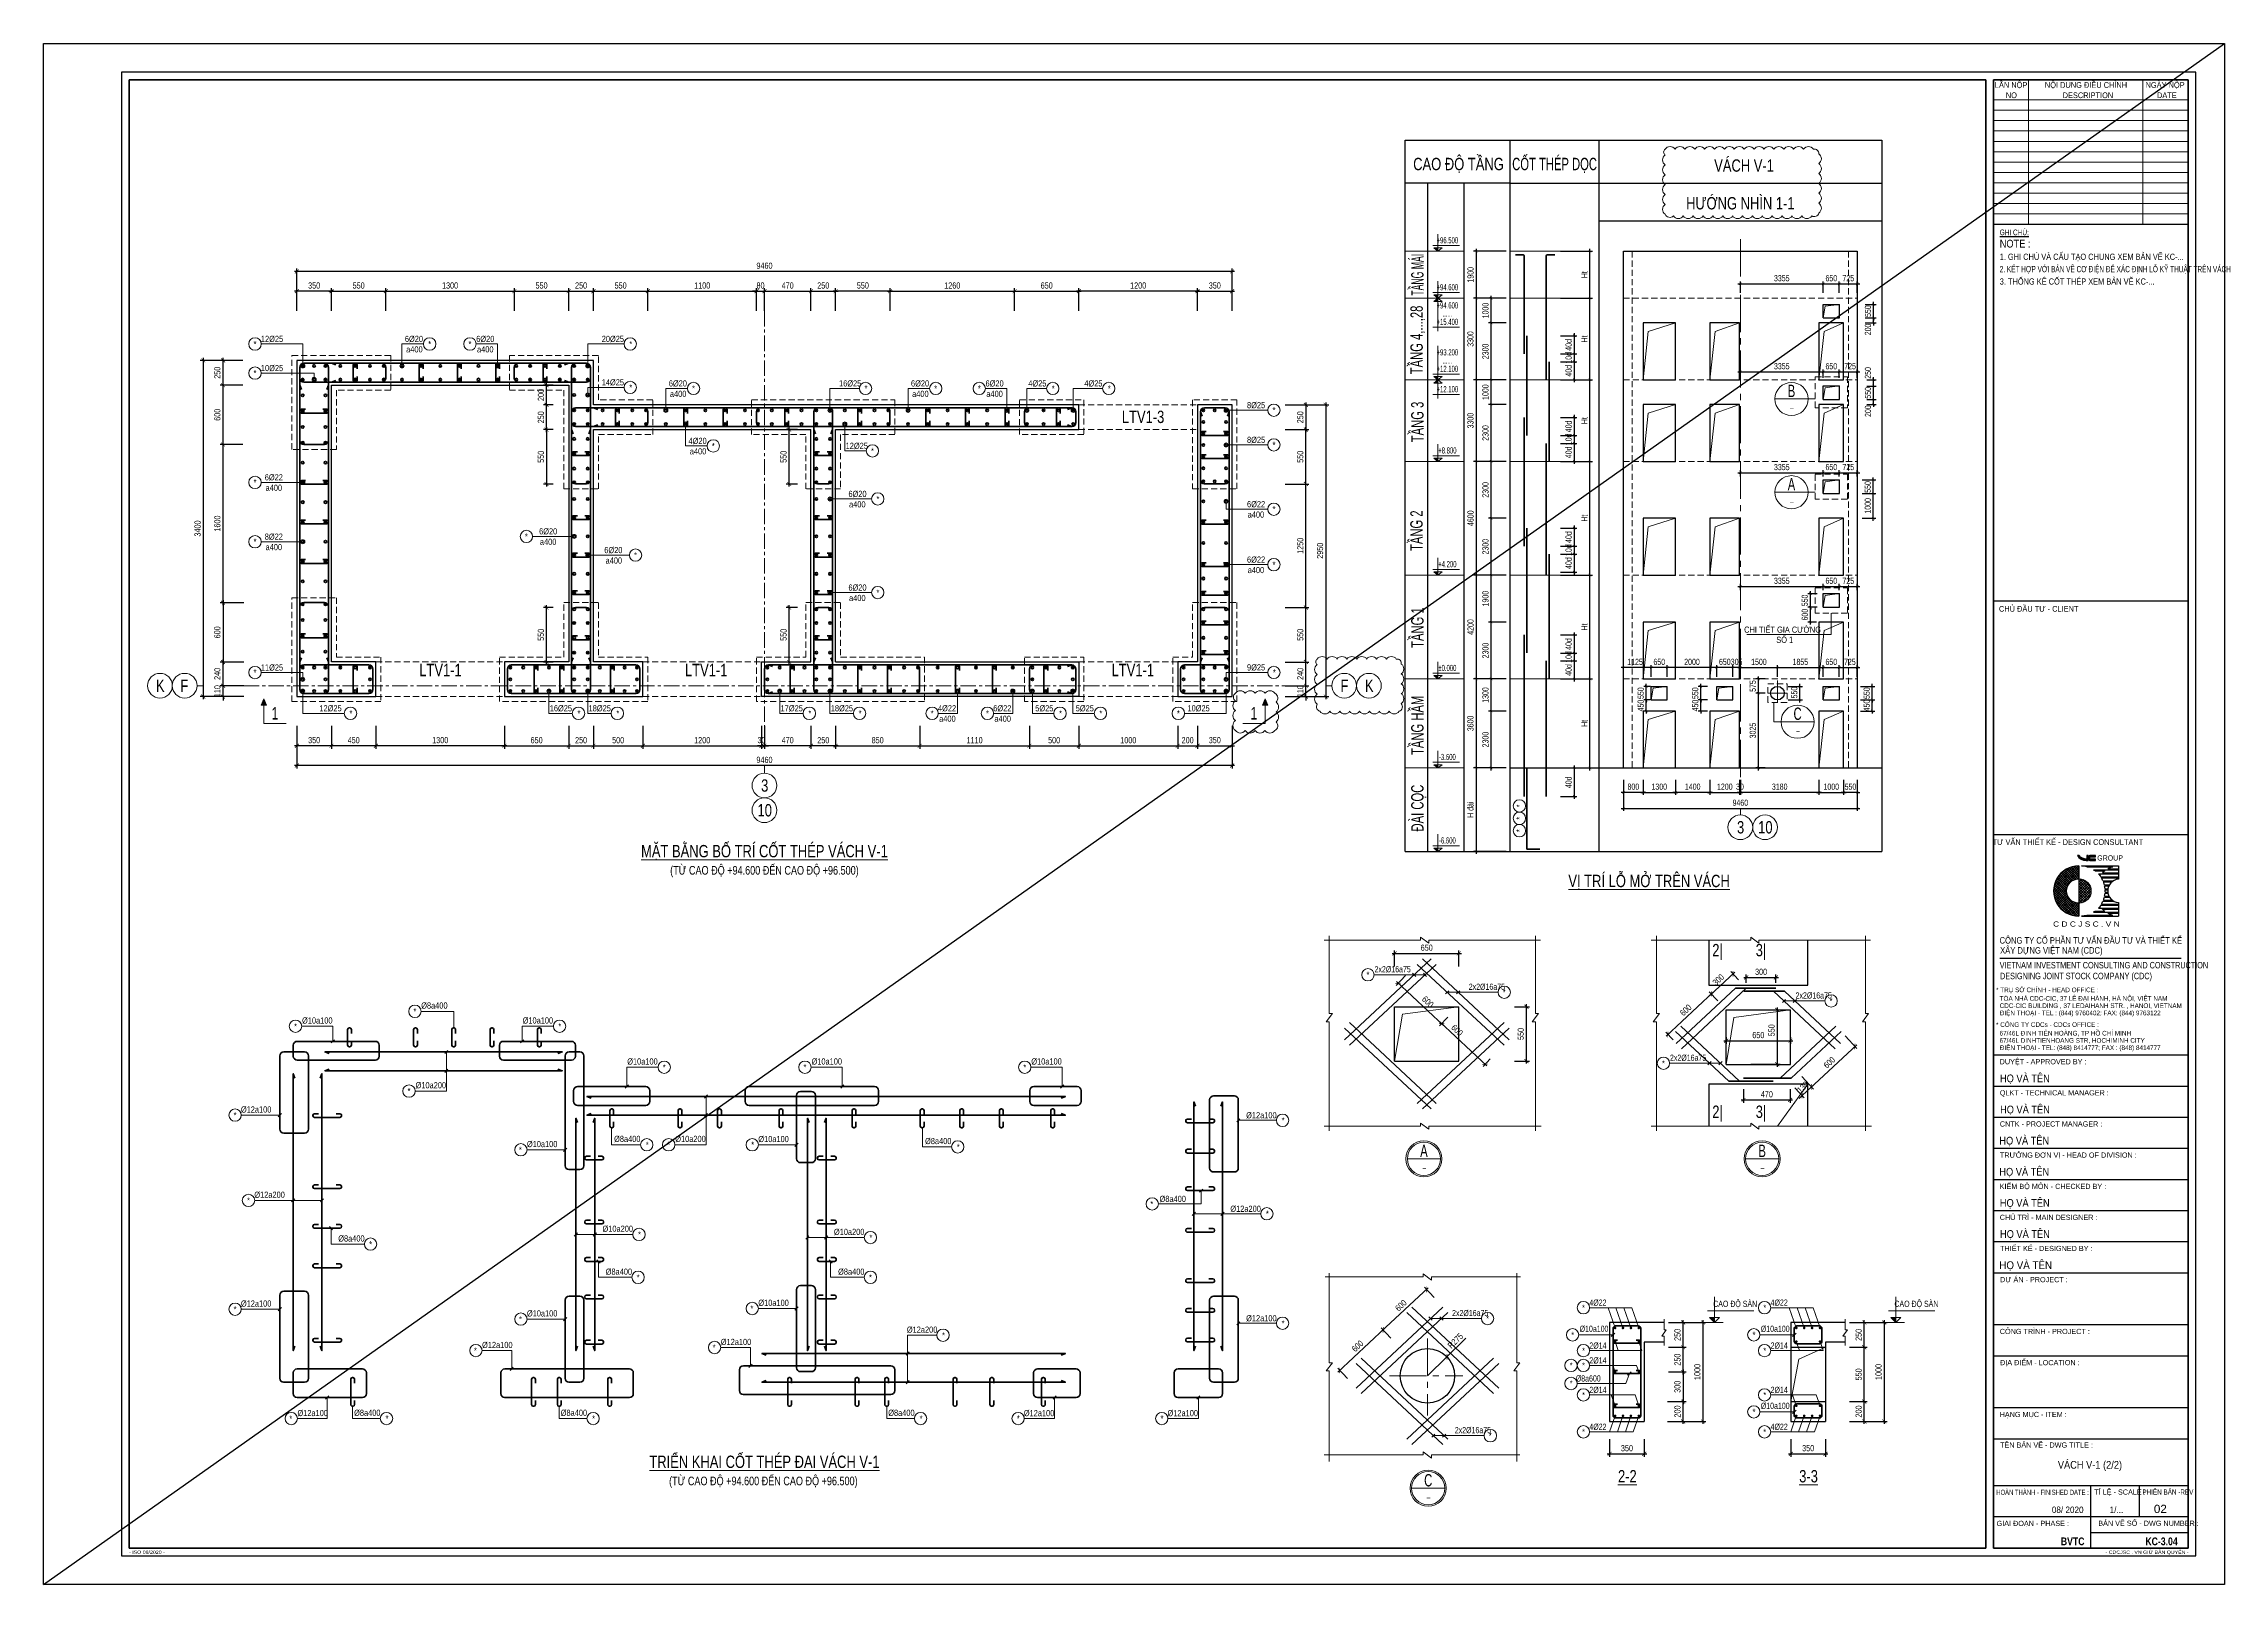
# Model space of a CAD drawing. Header units: millimetres. Extents: x -17374 to 181693, y -29783 to 15580.
# Drawn here: x 114054 to 136113, y 0 to 15580 of the extents above; entities that cross this region are included whole.
import ezdxf
from ezdxf.enums import TextEntityAlignment as Align

# ---------------------------------------------------------------- set-up
doc = ezdxf.new("R2010")
doc.units = ezdxf.units.MM
doc.header["$LTSCALE"] = 250
doc.header["$MEASUREMENT"] = 0
for name, pattern in [('CENTER', [2, 1.25, -0.25, 0.25, -0.25]), ('CENTER2', [1.125, 0.75, -0.125, 0.125, -0.125]), ('HIDDEN', [0.375, 0.25, -0.125])]:
    doc.linetypes.add(name, pattern=pattern)
doc.layers.add('CDC -TEXT KHUNG', color=7, linetype='Continuous')
doc.layers.add('CDC-KHUNGTEN', color=7, linetype='Continuous')
for name, color, linetype, lineweight in [('CDC.01.AXIS', 160, 'CENTER2', 13), ('CDC.02.DIM', 1, 'Continuous', 18), ('CDC.03.BORDER', 3, 'Continuous', 25), ('CDC.04.HIDDEN', 8, 'HIDDEN', 15), ('CDC.05.STEEL', 4, 'Continuous', 50), ('CDC.06.TEXT', 2, 'Continuous', 18), ('CDC.11.NOTE', 8, 'Continuous', 18), ('CDC.14.STEELNUM', 9, 'Continuous', 18), ('STEEL_NODE', 6, 'Continuous', 50)]:
    doc.layers.add(name, color=color, linetype=linetype, lineweight=lineweight)
doc.layers.add('CHANGE 2019', color=6, linetype='Continuous', lineweight=18, plot=False)
doc.layers.add('KCS_Plotter', color=11, linetype='Continuous', plot=False)
doc.styles.add('ARIAL', font='arial.ttf', dxfattribs={"width": 0.65})
doc.styles.add('Arial_4', font='arial.ttf', dxfattribs={"width": 0.75, "height": 3})
doc.styles.add('Arial_B_3', font='arialbd.ttf', dxfattribs={"width": 0.75, "height": 3})
doc.styles.add('KC_SMTEXT', font='arial.ttf', dxfattribs={"width": 0.7})
doc.styles.add('KCS_BIGTEXT', font='arial.ttf', dxfattribs={"width": 0.75})
doc.styles.add('KCS_SMTEXT', font='arial.ttf', dxfattribs={"width": 0.7})
doc.styles.add('KT CDC', font='arial.ttf', dxfattribs={"width": 0.85})
doc.dimstyles.new('dim25x4', dxfattribs={"dimscale": 25, "dimtxt": 2.5, "dimasz": 1, "dimexe": 1, "dimexo": 0, "dimgap": 1, "dimtad": 1, "dimdec": 0, "dimlfac": 4, "dimdsep": 46, "dimtxsty": 'ARIAL', "dimblk": 'ARCHTICK', "dimcen": 1, "dimdle": 1, "dimclrd": 1, "dimclre": 1, "dimclrt": 2, "dimadec": 0, "dimazin": 0, "dimtfac": 0.00072, "dimtdec": 0, "dimtix": 1, "dimtmove": 2, "dimatfit": 3, "dimldrblk": 'ARCHTICK', "dimfxl": 1, "dimtolj": 1, "dimarcsym": 0})
doc.dimstyles.new('KCS_DIM25', dxfattribs={"dimscale": 25, "dimtxt": 2.5, "dimasz": 1.6, "dimexe": 1.2, "dimexo": 0, "dimgap": 1, "dimtad": 1, "dimdec": 0, "dimzin": 0, "dimdsep": 46, "dimtxsty": 'KCS_SMTEXT', "dimblk": 'ARCHTICK', "dimcen": 0, "dimdle": 1, "dimclrd": 1, "dimclre": 1, "dimclrt": 2, "dimadec": 0, "dimazin": 0, "dimtfac": 1, "dimtdec": 0, "dimtix": 1, "dimtmove": 2, "dimatfit": 3, "dimfxl": 1, "dimtolj": 1, "dimtzin": 0, "dimarcsym": 0})

msp = doc.modelspace()

# ---------------------------------------------------------------- texts
at = {"layer": 'CDC -TEXT KHUNG', "color": 6, "style": 'ARIAL', "width": 0.85}
msp.add_text('VÁCH V-1 (2/2)', height=78.69, dxfattribs=at).set_placement((134753.46, 1169.41), align=Align.CENTER)
at = {"layer": 'CDC -TEXT KHUNG', "style": 'Arial_B_3', "width": 0.8}
msp.add_text('KC-3.04', height=78.688, dxfattribs=at).set_placement((135641.03, 395.49), align=Align.RIGHT)
at = {"layer": 'CDC.02.DIM', "color": 4, "style": 'KCS_BIGTEXT', "text_generation_flag": 6, "width": 0.75}
for tag, p in [('K', (115234.06, 9087.31)), ('F', (115478.22, 9087.31)), ('F', (127213.01, 9087.31)), ('K', (127463.01, 9087.31)), ('3', (121348.54, 8078.19)), ('10', (121348.54, 7828.19)), ('3', (131220, 7655.83)), ('10', (131470, 7655.83))]:
    msp.add_attdef(tag, text='.', height=125, rotation=180, dxfattribs=at).set_placement(p, align=Align.MIDDLE)
at = {"layer": 'CDC.06.TEXT', "color": 4}
for s, style, width, p in [('CAO ĐỘ TẦNG', 'KCS_SMTEXT', 0.75, (128366.26, 14362.86)), ('CỐT THÉP DỌC', 'KCS_SMTEXT', 0.65, (129338.07, 14362.86)), ('B', 'ARIAL', 0.65, (131734.29, 12068.13)), ('A', 'ARIAL', 0.65, (131734.29, 11124.7)), ('C', 'ARIAL', 0.65, (131796.01, 8804.1)), ('A', 'ARIAL', 0.65, (128016.5, 4383.74)), ('B', 'ARIAL', 0.65, (131437.72, 4383.74)), ('C', 'ARIAL', 0.65, (128059.8, 1053.13, 0))]:
    msp.add_text(s, height=125, dxfattribs=dict(at, style=style, width=width)).set_placement(p, align=Align.MIDDLE_CENTER)
at = {"layer": 'CDC.06.TEXT', "color": 4, "style": 'KCS_SMTEXT', "width": 0.75}
for s, p in [('VÁCH V-1', (131254.56, 14362.86)), ('HƯỚNG NHÌN 1-1', (131217.07, 13981.47)), ('2|', (130986.6, 6397.65, 0)), ('3|', (131426.06, 6397.65, 0)), ('2|', (130986.6, 4763.26, 0)), ('3|', (131426.06, 4763.26, 0))]:
    msp.add_text(s, height=125, dxfattribs=at).set_placement(p, align=Align.MIDDLE)
at = {"layer": 'CDC.06.TEXT', "color": 2, "linetype": 'ByBlock', "style": 'ARIAL', "width": 0.55}
for s, p in [('+96.500', (128253.68, 13591.65)), ('+94.600', (128253.68, 13116.65)), ('+94.600', (128253.68, 12933.3)), ('+15.400', (128253.68, 12766.37)), ('......', (128253.68, 12849.83)), ('+93.200', (128253.68, 12458.58)), ('......', (128253.68, 12375.12)), ('+12.100', (128253.68, 12291.65)), ('+12.100', (128253.68, 12086.24)), ('_', (131737.81, 11924.64)), ('+8.800', (128253.68, 11466.65)), ('_', (131737.81, 10981.21)), ('+4.200', (128253.68, 10316.65)), ('%%P0.000', (128253.68, 9266.65)), ('_', (131799.53, 8660.61)), ('-3.600', (128253.68, 8366.65)), ('-6.600', (128253.68, 7522.8)), ('_', (128020.02, 4240.24)), ('_', (131441.24, 4240.24)), ('_', (128063.32, 909.63, 0))]:
    msp.add_text(s, height=62.5, dxfattribs=at).set_placement(p, align=Align.MIDDLE)
at = {"layer": 'CDC.06.TEXT', "style": 'KCS_SMTEXT'}
for s, width, p in [('1. GHI CHÚ VÀ CẤU TẠO CHUNG XEM BẢN VẼ KC-...', 0.75, (133840.6, 13456.01)), ('2. KẾT HỢP VỚI BẢN VẼ CƠ ĐIỆN ĐỂ XÁC ĐỊNH LỖ KỸ THUẬT TRÊN VÁCH', 0.6, (133840.6, 13331.01)), ('3. THỐNG KÊ CỐT THÉP XEM BẢN VẼ KC-...', 0.75, (133840.6, 13206.01))]:
    msp.add_text(s, height=62.5, dxfattribs=dict(at, width=width)).set_placement(p, align=Align.TOP_LEFT)
at = {"layer": 'CDC.06.TEXT', "color": 4, "style": 'KCS_SMTEXT'}
for s, width, p in [('TẦNG MÁI', 0.5, (128012.47, 13243.23)), ('TẦNG 4,...,28', 0.65, (128004.59, 12583.94)), ('TẦNG 3', 0.65, (128012.47, 11754.6)), ('TẦNG 2', 0.65, (128003.55, 10654.68)), ('TẦNG 1', 0.65, (128012.5, 9674.97)), ('TẦNG HẦM', 0.65, (128012.5, 8686.52)), ('ĐÀI CỌC', 0.65, (128012.5, 7849.82))]:
    msp.add_text(s, height=125, rotation=90, dxfattribs=dict(at, width=width)).set_placement(p, align=Align.CENTER)
at = {"layer": 'CDC.06.TEXT'}
for s, style, width, p in [('12%%C25', 'KC_SMTEXT', 0.75, (116364.72, 12563)), ('6%%C20', 'KC_SMTEXT', 0.75, (117800.33, 12563)), ('6%%C20', 'KC_SMTEXT', 0.75, (118521.91, 12563)), ('20%%C25', 'KC_SMTEXT', 0.75, (119812.61, 12563)), ('a400', 'KC_SMTEXT', 0.75, (117805.1, 12457.5)), ('a400', 'KC_SMTEXT', 0.75, (118521.91, 12457.5)), ('10%%C25', 'KC_SMTEXT', 0.75, (116364.72, 12268.41)), ('14%%C25', 'KC_SMTEXT', 0.75, (119812.61, 12124.05)), ('6%%C20', 'KC_SMTEXT', 0.75, (120469.83, 12113)), ('16%%C25', 'KC_SMTEXT', 0.75, (122212.61, 12113)), ('6%%C20', 'KC_SMTEXT', 0.75, (122919.83, 12113)), ('6%%C20', 'KC_SMTEXT', 0.75, (123673.59, 12113)), ('4%%C25', 'KC_SMTEXT', 0.75, (124106.35, 12113)), ('4%%C25', 'KC_SMTEXT', 0.75, (124672.94, 12113)), ('a400', 'KC_SMTEXT', 0.75, (120473.06, 12007.5)), ('a400', 'KC_SMTEXT', 0.75, (122923.06, 12007.5)), ('a400', 'KC_SMTEXT', 0.75, (123673.59, 12007.5)), ('8%%C25', 'KC_SMTEXT', 0.75, (126318.7, 11893.39)), ('4%%C20', 'KC_SMTEXT', 0.75, (120669.48, 11531.63)), ('a400', 'KC_SMTEXT', 0.75, (120674.25, 11426.12)), ('12%%C25', 'KC_SMTEXT', 0.75, (122279.48, 11481.63)), ('8%%C25', 'KC_SMTEXT', 0.75, (126318.7, 11542.25)), ('6%%C22', 'KC_SMTEXT', 0.75, (116382.93, 11163.32)), ('a400', 'KC_SMTEXT', 0.75, (116382.93, 11057.82)), ('6%%C20', 'KC_SMTEXT', 0.75, (122286.91, 10995.84)), ('a400', 'KC_SMTEXT', 0.75, (122285.2, 10890.33)), ('6%%C22', 'KC_SMTEXT', 0.75, (126318.7, 10892.12)), ('a400', 'KC_SMTEXT', 0.75, (126317, 10786.61)), ('8%%C22', 'KC_SMTEXT', 0.75, (116382.93, 10563.32)), ('6%%C20', 'KC_SMTEXT', 0.75, (119157.94, 10617.1)), ('a400', 'KC_SMTEXT', 0.75, (116382.93, 10457.82)), ('a400', 'KC_SMTEXT', 0.75, (119157.94, 10511.59)), ('6%%C20', 'KC_SMTEXT', 0.75, (119817.42, 10427.73)), ('a400', 'KC_SMTEXT', 0.75, (119822.18, 10322.22)), ('6%%C22', 'KC_SMTEXT', 0.75, (126318.7, 10331.4)), ('a400', 'KC_SMTEXT', 0.75, (126317, 10225.9)), ('6%%C20', 'KC_SMTEXT', 0.75, (122286.91, 10048.98)), ('a400', 'KC_SMTEXT', 0.75, (122285.2, 9943.48)), ('CHI TIẾT GIA CƯỜNG', 'KC_SMTEXT', 0.75, (131643.97, 9623.03)), ('SỐ 1', 'KC_SMTEXT', 0.75, (131665.8, 9520.27)), ('11%%C25', 'KC_SMTEXT', 0.75, (116364.39, 9240.19)), ('9%%C25', 'KC_SMTEXT', 0.75, (126318.7, 9241.36)), ('12%%C25', 'KC_SMTEXT', 0.75, (116956.54, 8827.97)), ('16%%C25', 'KC_SMTEXT', 0.75, (119286.68, 8827.97)), ('18%%C25', 'KC_SMTEXT', 0.75, (119679.54, 8827.97)), ('17%%C25', 'KC_SMTEXT', 0.75, (121621.57, 8827.97)), ('18%%C25', 'KC_SMTEXT', 0.75, (122129.54, 8827.97)), ('4%%C22', 'KC_SMTEXT', 0.75, (123192.54, 8827.97)), ('6%%C22', 'KC_SMTEXT', 0.75, (123751.74, 8827.97)), ('5%%C25', 'KC_SMTEXT', 0.75, (124176.82, 8827.97)), ('5%%C25', 'KC_SMTEXT', 0.75, (124585.95, 8827.97)), ('10%%C25', 'KC_SMTEXT', 0.75, (125737.2, 8827.97)), ('a400', 'KC_SMTEXT', 0.75, (123196.48, 8722.47)), ('a400', 'KC_SMTEXT', 0.75, (123755.68, 8722.47)), ('%%C10a100', 'KC_SMTEXT', 0.75, (116822.76, 5671)), ('%%C8a400', 'KC_SMTEXT', 0.75, (118007.07, 5822.23)), ('%%C10a100', 'KC_SMTEXT', 0.75, (119053.81, 5671)), ('%%C10a100', 'KC_SMTEXT', 0.75, (120111.8, 5256.53)), ('%%C10a100', 'KC_SMTEXT', 0.75, (121976.03, 5256.53)), ('%%C10a100', 'KC_SMTEXT', 0.75, (124198.99, 5256.53)), ('%%C10a200', 'KC_SMTEXT', 0.75, (117970.91, 5016.19)), ('%%C12a100', 'KC_SMTEXT', 0.75, (116204.16, 4770.98)), ('%%C12a100', 'KC_SMTEXT', 0.75, (126372.09, 4712.49)), ('%%C10a100', 'KC_SMTEXT', 0.75, (119097.28, 4421.38)), ('%%C8a400', 'KC_SMTEXT', 0.75, (119958.18, 4473.46)), ('%%C10a200', 'KC_SMTEXT', 0.75, (120597.56, 4473.46)), ('%%C10a100', 'KC_SMTEXT', 0.75, (121437.98, 4472.13)), ('%%C8a400', 'KC_SMTEXT', 0.75, (123103.82, 4451.76)), ('%%C12a200', 'KC_SMTEXT', 0.75, (116340.17, 3908.94)), ('%%C8a400', 'KC_SMTEXT', 0.75, (125475.73, 3866.91)), ('%%C12a200', 'KC_SMTEXT', 0.75, (126212.76, 3767.13)), ('%%C8a400', 'KC_SMTEXT', 0.75, (117167.87, 3466.56)), ('%%C10a200', 'KC_SMTEXT', 0.75, (119861.92, 3565.13)), ('%%C10a200', 'KC_SMTEXT', 0.75, (122202.76, 3533.01)), ('%%C8a400', 'KC_SMTEXT', 0.75, (119873.34, 3130.87)), ('%%C8a400', 'KC_SMTEXT', 0.75, (122223.94, 3130.87)), ('%%C12a100', 'KC_SMTEXT', 0.75, (116204.16, 2808.47)), ('%%C10a100', 'KC_SMTEXT', 0.75, (121437.98, 2816.03)), ('4%%C22', 'KCS_SMTEXT', 0.65, (129776.59, 2817.86, 0)), ('CAO ĐỘ SÀN', 'KCS_SMTEXT', 0.65, (131164.87, 2805.56, 0)), ('4%%C22', 'KCS_SMTEXT', 0.65, (131609.64, 2817.86, 0)), ('CAO ĐỘ SÀN', 'KCS_SMTEXT', 0.65, (132997.93, 2805.56, 0)), ('%%C10a100', 'KC_SMTEXT', 0.75, (119097.28, 2708.88)), ('%%C12a100', 'KC_SMTEXT', 0.75, (126372.09, 2660.1)), ('%%C12a100', 'KC_SMTEXT', 0.75, (118643.5, 2389.82)), ('%%C12a100', 'KC_SMTEXT', 0.75, (121058.13, 2420.32)), ('%%C12a200', 'KC_SMTEXT', 0.75, (122940.55, 2544.59)), ('2%%C14', 'KCS_SMTEXT', 0.65, (129776.59, 2383.57, 0)), ('2%%C14', 'KCS_SMTEXT', 0.65, (131609.64, 2383.57, 0)), ('2%%C14', 'KCS_SMTEXT', 0.65, (129776.59, 2233.57, 0)), ('%%C8a600', 'KCS_SMTEXT', 0.65, (129678.75, 2051.16, 0)), ('2%%C14', 'KCS_SMTEXT', 0.65, (129776.59, 1935.43, 0)), ('2%%C14', 'KCS_SMTEXT', 0.65, (131609.64, 1935.43, 0)), ('%%C12a100', 'KC_SMTEXT', 0.75, (116776.26, 1701.49)), ('%%C8a400', 'KC_SMTEXT', 0.75, (117328.4, 1703.95)), ('%%C8a400', 'KC_SMTEXT', 0.75, (119418.29, 1703.95)), ('%%C8a400', 'KC_SMTEXT', 0.75, (122731.07, 1703.95)), ('%%C12a100', 'KC_SMTEXT', 0.75, (124123.62, 1700.54)), ('%%C12a100', 'KC_SMTEXT', 0.75, (125576.93, 1700.54)), ('4%%C22', 'KCS_SMTEXT', 0.65, (129776.59, 1562.52, 0)), ('4%%C22', 'KCS_SMTEXT', 0.65, (131609.64, 1562.52, 0))]:
    msp.add_text(s, height=62.5, dxfattribs=dict(at, style=style, width=width)).set_placement(p, align=Align.CENTER)
at = {"layer": 'CDC.06.TEXT', "color": 4, "style": 'KCS_SMTEXT', "width": 0.75}
for s, height, p in [('LTV1-3', 125, (125175.64, 11743.53)), ('LTV1-1', 125, (118068.73, 9183.7)), ('LTV1-1', 125, (120756.62, 9183.7)), ('LTV1-1', 125, (125071.91, 9183.7)), ('%%UMẶT BẰNG BỐ TRÍ CỐT THÉP VÁCH V-1', 125, (121345.61, 7351.93)), ('(TỪ CAO ĐỘ +94.600 ĐẾN CAO ĐỘ +96.500)', 87.5, (121345.61, 7176.93)), ('%%UVỊ TRÍ LỖ MỞ TRÊN VÁCH', 125, (130293.87, 7050.44)), ('%%UTRIỂN KHAI CỐT THÉP ĐAI VÁCH V-1', 125, (121345.61, 1177.06)), ('(TỪ CAO ĐỘ +94.600 ĐẾN CAO ĐỘ +96.500)', 87.5, (121334.68, 1002.06)), ('%%U2-2', 125, (130074.02, 1031.15, 0)), ('%%U3-3', 125, (131907.07, 1031.15, 0))]:
    msp.add_text(s, height=height, dxfattribs=at).set_placement(p, align=Align.CENTER)
at = {"layer": 'CDC.06.TEXT', "style": 'KCS_SMTEXT', "width": 0.65}
for s, p in [('2x2%%C16a75', (127516.92, 6188.96, 0)), ('2x2%%C16a75', (128469.9, 6011.99, 0)), ('2x2%%C16a75', (131776.07, 5924.25)), ('2x2%%C16a75', (130505.58, 5294.25)), ('2x2%%C16a75', (128301.1, 2712.69, 0)), ('%%C10a100', (129591.11, 2553.31, 0)), ('%%C10a100', (131424.17, 2553.31, 0)), ('%%C10a100', (131424.17, 1774.3, 0)), ('2x2%%C16a75', (128328.63, 1528.74, 0))]:
    msp.add_text(s, height=62.5, dxfattribs=at).set_placement(p)
at = {"layer": 'CDC.14.STEELNUM', "color": 2, "width": 0.75}
for style, p in [('KC_SMTEXT', (116192.76, 12543)), ('KC_SMTEXT', (117959.44, 12543)), ('KC_SMTEXT', (118367.06, 12543)), ('KC_SMTEXT', (119993.19, 12543)), ('KC_SMTEXT', (116192.76, 12248.41)), ('KC_SMTEXT', (119993.19, 12104.05)), ('KC_SMTEXT', (120628.23, 12093)), ('KC_SMTEXT', (122373.19, 12093)), ('KC_SMTEXT', (123078.23, 12093)), ('KC_SMTEXT', (123518.74, 12093)), ('KC_SMTEXT', (124266.93, 12093)), ('KC_SMTEXT', (124833.52, 12093)), ('KC_SMTEXT', (126500, 11873.39)), ('KC_SMTEXT', (120828.58, 11511.63)), ('KC_SMTEXT', (122438.58, 11461.63)), ('KC_SMTEXT', (126500, 11522.25)), ('KC_SMTEXT', (116192.76, 11143.32)), ('KC_SMTEXT', (122493.12, 10975.84)), ('KC_SMTEXT', (126500, 10872.12)), ('KC_SMTEXT', (118937.77, 10597.1)), ('KC_SMTEXT', (116192.76, 10543.32)), ('KC_SMTEXT', (120041.84, 10407.73)), ('KC_SMTEXT', (126500, 10311.4)), ('KC_SMTEXT', (122493.12, 10028.98)), ('KC_SMTEXT', (116192.43, 9220.19)), ('KC_SMTEXT', (126503.35, 9221.36)), ('KC_SMTEXT', (117163.42, 8807.97)), ('KC_SMTEXT', (119469.83, 8807.97)), ('KC_SMTEXT', (119862.69, 8807.97)), ('KC_SMTEXT', (121804.72, 8807.97)), ('KC_SMTEXT', (122312.69, 8807.97)), ('KC_SMTEXT', (123041.63, 8807.97)), ('KC_SMTEXT', (123600.83, 8807.97)), ('KC_SMTEXT', (124339.97, 8807.97)), ('KC_SMTEXT', (124749.1, 8807.97)), ('KC_SMTEXT', (125532.37, 8807.97)), ('KC_SMTEXT', (127450.41, 6164.16, 0)), ('KC_SMTEXT', (128829.26, 5987.19, 0)), ('KC_SMTEXT', (117810.52, 5794.55)), ('KC_SMTEXT', (132135.43, 5899.45)), ('KC_SMTEXT', (116602.3, 5643.32)), ('KC_SMTEXT', (119274.85, 5643.32)), ('KC_SMTEXT', (130439.07, 5269.44)), ('KC_SMTEXT', (120332.04, 5228.85)), ('KC_SMTEXT', (121755.56, 5228.85)), ('KC_SMTEXT', (123978.52, 5228.85)), ('KC_SMTEXT', (117750.45, 4988.51)), ('KC_SMTEXT', (115990.92, 4745.03)), ('KC_SMTEXT', (126592.01, 4692.49)), ('KC_SMTEXT', (118877.26, 4395.03)), ('KC_SMTEXT', (120160.1, 4445.78)), ('KC_SMTEXT', (120377.09, 4445.78)), ('KC_SMTEXT', (121226.86, 4445.78)), ('KC_SMTEXT', (123305.74, 4424.08)), ('KC_SMTEXT', (116126.93, 3883)), ('KC_SMTEXT', (125263.48, 3846.91)), ('KC_SMTEXT', (126432.68, 3747.13)), ('KC_SMTEXT', (120081.84, 3538.78)), ('KC_SMTEXT', (122422.68, 3506.66)), ('KC_SMTEXT', (117361.98, 3440.62)), ('KC_SMTEXT', (120067.45, 3104.93)), ('KC_SMTEXT', (122418.05, 3104.93)), ('KC_SMTEXT', (115990.92, 2782.52)), ('KC_SMTEXT', (118877.84, 2682.52)), ('KC_SMTEXT', (121218.54, 2789.68)), ('KC_SMTEXT', (126592.01, 2640.1)), ('KC_SMTEXT', (128660.46, 2687.88, 0)), ('KCS_SMTEXT', (129630.78, 2797.86, 0)), ('KCS_SMTEXT', (131463.83, 2797.86, 0)), ('KC_SMTEXT', (120836.82, 2395.23)), ('KC_SMTEXT', (123156.76, 2519.49)), ('KCS_SMTEXT', (129521.82, 2523.31, 0)), ('KCS_SMTEXT', (131354.87, 2523.31, 0)), ('KC_SMTEXT', (118422.19, 2364.73)), ('KCS_SMTEXT', (129505.78, 2213.57, 0)), ('KCS_SMTEXT', (129630.78, 2363.57, 0)), ('KCS_SMTEXT', (129630.78, 2213.57, 0)), ('KCS_SMTEXT', (131463.83, 2363.57, 0)), ('KCS_SMTEXT', (129505.78, 2031.16, 0)), ('KCS_SMTEXT', (129630.78, 1915.43, 0)), ('KCS_SMTEXT', (131354.87, 1744.3, 0)), ('KCS_SMTEXT', (131463.83, 1915.43, 0)), ('KC_SMTEXT', (116554.98, 1676.4)), ('KC_SMTEXT', (117527.53, 1676.4)), ('KC_SMTEXT', (119617.42, 1676.4)), ('KC_SMTEXT', (122930.21, 1676.4)), ('KC_SMTEXT', (123913.32, 1676.4)), ('KC_SMTEXT', (125366.63, 1676.4)), ('KCS_SMTEXT', (129630.78, 1542.52, 0)), ('KCS_SMTEXT', (131463.83, 1542.52, 0)), ('KC_SMTEXT', (128687.98, 1503.93, 0))]:
    msp.add_text('*', height=62.5, dxfattribs=dict(at, style=style)).set_placement(p, align=Align.MIDDLE_CENTER)
at = {"layer": 'CDC.14.STEELNUM', "color": 2, "style": 'KC_SMTEXT', "width": 0.65}
for p in [(128982.03, 7871.53), (128982.03, 7746.53), (128982.03, 7621.53)]:
    msp.add_text('*', height=62.5, rotation=90, dxfattribs=at).set_placement(p, align=Align.MIDDLE_CENTER)

# ---------------------------------------------------------------- blocks, each defined once
blk = doc.blocks.new('_ArchTick')
at = {"color": 0, "linetype": 'ByBlock', "const_width": 0.15}
blk.add_lwpolyline([(-0.5, -0.5), (0.5, 0.5)], dxfattribs=at)
blk = doc.blocks.new('*D312')
at = {"layer": 'CDC.02.DIM', "color": 1, "lineweight": -2, "transparency": 16777216}
for p, q in [((128849, 9156), (128671, 9156)), ((128696, 8806), (128696, 9181)), ((128849, 8831), (128671, 8831))]:
    blk.add_line(p, q, dxfattribs=at)
at = {"layer": 'Defpoints', "color": 0, "transparency": 16777216}
for p in [(128696, 9156), (128849, 9156), (128849, 8831)]:
    blk.add_point(p, dxfattribs=at)
at = {"layer": 'CDC.02.DIM', "color": 1, "lineweight": -2, "transparency": 16777216, "xscale": 25, "yscale": 25, "zscale": 25}
for p, rotation in [((128696, 9156), 90), ((128696, 8831), 270)]:
    blk.add_blockref('_ArchTick', p, dxfattribs=dict(at, rotation=rotation))
at = {"layer": 'CDC.02.DIM', "color": 2, "transparency": 16777216, "insert": (128639, 8993), "char_height": 62.5, "attachment_point": 5, "rotation": 90, "style": 'ARIAL'}
blk.add_mtext('\\A1;1300', dxfattribs=at)
blk = doc.blocks.new('*D313')
at = {"layer": 'CDC.02.DIM', "color": 1, "lineweight": -2, "transparency": 16777216}
for p, q in [((128849, 8831), (128671, 8831)), ((128696, 8231), (128696, 8856)), ((128849, 8256), (128671, 8256))]:
    blk.add_line(p, q, dxfattribs=at)
at = {"layer": 'Defpoints', "color": 0, "transparency": 16777216}
for p in [(128696, 8831), (128849, 8831), (128849, 8256)]:
    blk.add_point(p, dxfattribs=at)
at = {"layer": 'CDC.02.DIM', "color": 1, "lineweight": -2, "transparency": 16777216, "xscale": 25, "yscale": 25, "zscale": 25}
for p, rotation in [((128696, 8831), 90), ((128696, 8256), 270)]:
    blk.add_blockref('_ArchTick', p, dxfattribs=dict(at, rotation=rotation))
at = {"layer": 'CDC.02.DIM', "color": 2, "transparency": 16777216, "insert": (128639, 8543), "char_height": 62.5, "attachment_point": 5, "rotation": 90, "style": 'ARIAL'}
blk.add_mtext('\\A1;2300', dxfattribs=at)
blk = doc.blocks.new('*D314')
at = {"layer": 'CDC.02.DIM', "color": 1, "lineweight": -2, "transparency": 16777216}
for p, q in [((128849, 9156), (128519, 9156)), ((128544, 9181), (128544, 8231)), ((128849, 8256), (128519, 8256))]:
    blk.add_line(p, q, dxfattribs=at)
at = {"layer": 'Defpoints', "color": 0, "transparency": 16777216}
for p in [(128849, 9156), (128544, 8256), (128849, 8256)]:
    blk.add_point(p, dxfattribs=at)
at = {"layer": 'CDC.02.DIM', "color": 1, "lineweight": -2, "transparency": 16777216, "xscale": 25, "yscale": 25, "zscale": 25}
for p, rotation in [((128544, 9156), 90), ((128544, 8256), 270)]:
    blk.add_blockref('_ArchTick', p, dxfattribs=dict(at, rotation=rotation))
at = {"layer": 'CDC.02.DIM', "color": 2, "transparency": 16777216, "insert": (128487, 8706), "char_height": 62.5, "attachment_point": 5, "rotation": 90, "style": 'ARIAL'}
blk.add_mtext('\\A1;3600', dxfattribs=at)
blk = doc.blocks.new('*D315')
at = {"layer": 'CDC.02.DIM', "color": 1, "lineweight": -2, "transparency": 16777216}
for p, q in [((129397, 9156), (129721, 9156)), ((129696, 8231), (129696, 9181)), ((129397, 8256), (129721, 8256))]:
    blk.add_line(p, q, dxfattribs=at)
at = {"layer": 'Defpoints', "color": 0, "transparency": 16777216}
for p in [(129397, 9156), (129696, 9156), (129397, 8256)]:
    blk.add_point(p, dxfattribs=at)
at = {"layer": 'CDC.02.DIM', "color": 1, "lineweight": -2, "transparency": 16777216, "xscale": 25, "yscale": 25, "zscale": 25}
for p, rotation in [((129696, 9156), 90), ((129696, 8256), 270)]:
    blk.add_blockref('_ArchTick', p, dxfattribs=dict(at, rotation=rotation))
at = {"layer": 'CDC.02.DIM', "color": 2, "transparency": 16777216, "insert": (129640, 8706), "char_height": 62.5, "attachment_point": 5, "rotation": 90, "style": 'ARIAL'}
blk.add_mtext('\\A1;Ht', dxfattribs=at)
blk = doc.blocks.new('*D316')
at = {"layer": 'CDC.02.DIM', "color": 1, "lineweight": -2, "transparency": 16777216}
for p, q in [((128849, 10206), (128671, 10206)), ((128696, 9706), (128696, 10231)), ((128849, 9731), (128671, 9731))]:
    blk.add_line(p, q, dxfattribs=at)
at = {"layer": 'Defpoints', "color": 0, "transparency": 16777216}
for p in [(128696, 10206), (128849, 10206), (128849, 9731)]:
    blk.add_point(p, dxfattribs=at)
at = {"layer": 'CDC.02.DIM', "color": 1, "lineweight": -2, "transparency": 16777216, "xscale": 25, "yscale": 25, "zscale": 25}
for p, rotation in [((128696, 10206), 90), ((128696, 9731), 270)]:
    blk.add_blockref('_ArchTick', p, dxfattribs=dict(at, rotation=rotation))
at = {"layer": 'CDC.02.DIM', "color": 2, "transparency": 16777216, "insert": (128639, 9968), "char_height": 62.5, "attachment_point": 5, "rotation": 90, "style": 'ARIAL'}
blk.add_mtext('\\A1;1900', dxfattribs=at)
blk = doc.blocks.new('*D317')
at = {"layer": 'CDC.02.DIM', "color": 1, "lineweight": -2, "transparency": 16777216}
for p, q in [((128849, 9731), (128671, 9731)), ((128696, 9131), (128696, 9756)), ((128849, 9156), (128671, 9156))]:
    blk.add_line(p, q, dxfattribs=at)
at = {"layer": 'Defpoints', "color": 0, "transparency": 16777216}
for p in [(128696, 9731), (128849, 9731), (128849, 9156)]:
    blk.add_point(p, dxfattribs=at)
at = {"layer": 'CDC.02.DIM', "color": 1, "lineweight": -2, "transparency": 16777216, "xscale": 25, "yscale": 25, "zscale": 25}
for p, rotation in [((128696, 9731), 90), ((128696, 9156), 270)]:
    blk.add_blockref('_ArchTick', p, dxfattribs=dict(at, rotation=rotation))
at = {"layer": 'CDC.02.DIM', "color": 2, "transparency": 16777216, "insert": (128639, 9443), "char_height": 62.5, "attachment_point": 5, "rotation": 90, "style": 'ARIAL'}
blk.add_mtext('\\A1;2300', dxfattribs=at)
blk = doc.blocks.new('*D318')
at = {"layer": 'CDC.02.DIM', "color": 1, "lineweight": -2, "transparency": 16777216}
for p, q in [((129397, 9601), (129562, 9601)), ((129537, 9626), (129537, 9393)), ((129397, 9418), (129562, 9418))]:
    blk.add_line(p, q, dxfattribs=at)
at = {"layer": 'Defpoints', "color": 0, "transparency": 16777216}
for p in [(129397, 9601), (129397, 9418), (129537, 9418)]:
    blk.add_point(p, dxfattribs=at)
at = {"layer": 'CDC.02.DIM', "color": 1, "lineweight": -2, "transparency": 16777216, "xscale": 25, "yscale": 25, "zscale": 25}
for p, rotation in [((129537, 9601), 90), ((129537, 9418), 270)]:
    blk.add_blockref('_ArchTick', p, dxfattribs=dict(at, rotation=rotation))
at = {"layer": 'CDC.02.DIM', "color": 2, "transparency": 16777216, "insert": (129480, 9509), "char_height": 62.5, "attachment_point": 5, "rotation": 90, "style": 'ARIAL'}
blk.add_mtext('\\A1;40d', dxfattribs=at)
blk = doc.blocks.new('*D319')
at = {"layer": 'CDC.02.DIM', "color": 1, "lineweight": -2, "transparency": 16777216}
for p, q in [((129397, 9338), (129562, 9338)), ((129537, 9363), (129537, 9131)), ((129397, 9156), (129562, 9156))]:
    blk.add_line(p, q, dxfattribs=at)
at = {"layer": 'Defpoints', "color": 0, "transparency": 16777216}
for p in [(129397, 9338), (129397, 9156), (129537, 9156)]:
    blk.add_point(p, dxfattribs=at)
at = {"layer": 'CDC.02.DIM', "color": 1, "lineweight": -2, "transparency": 16777216, "xscale": 25, "yscale": 25, "zscale": 25}
for p, rotation in [((129537, 9338), 90), ((129537, 9156), 270)]:
    blk.add_blockref('_ArchTick', p, dxfattribs=dict(at, rotation=rotation))
at = {"layer": 'CDC.02.DIM', "color": 2, "transparency": 16777216, "insert": (129480, 9247), "char_height": 62.5, "attachment_point": 5, "rotation": 90, "style": 'ARIAL'}
blk.add_mtext('\\A1;40d', dxfattribs=at)
blk = doc.blocks.new('*D320')
at = {"layer": 'CDC.02.DIM', "color": 1, "lineweight": -2, "transparency": 16777216}
for p, q in [((129397, 9418), (129562, 9418)), ((129397, 9338), (129562, 9338)), ((129537, 9443), (129537, 9313))]:
    blk.add_line(p, q, dxfattribs=at)
at = {"layer": 'Defpoints', "color": 0, "transparency": 16777216}
for p in [(129397, 9418), (129397, 9338), (129537, 9338)]:
    blk.add_point(p, dxfattribs=at)
at = {"layer": 'CDC.02.DIM', "color": 1, "lineweight": -2, "transparency": 16777216, "xscale": 25, "yscale": 25, "zscale": 25}
for p, rotation in [((129537, 9418), 90), ((129537, 9338), 270)]:
    blk.add_blockref('_ArchTick', p, dxfattribs=dict(at, rotation=rotation))
at = {"layer": 'CDC.02.DIM', "color": 2, "transparency": 16777216, "insert": (129480, 9378), "char_height": 62.5, "attachment_point": 5, "rotation": 90, "style": 'ARIAL'}
blk.add_mtext('\\A1;10d', dxfattribs=at)
blk = doc.blocks.new('*D321')
at = {"layer": 'CDC.02.DIM', "color": 1, "lineweight": -2, "transparency": 16777216}
for p, q in [((129397, 10206), (129721, 10206)), ((129696, 9131), (129696, 10231)), ((129397, 9156), (129721, 9156))]:
    blk.add_line(p, q, dxfattribs=at)
at = {"layer": 'Defpoints', "color": 0, "transparency": 16777216}
for p in [(129397, 10206), (129696, 10206), (129397, 9156)]:
    blk.add_point(p, dxfattribs=at)
at = {"layer": 'CDC.02.DIM', "color": 1, "lineweight": -2, "transparency": 16777216, "xscale": 25, "yscale": 25, "zscale": 25}
for p, rotation in [((129696, 10206), 90), ((129696, 9156), 270)]:
    blk.add_blockref('_ArchTick', p, dxfattribs=dict(at, rotation=rotation))
at = {"layer": 'CDC.02.DIM', "color": 2, "transparency": 16777216, "insert": (129640, 9681), "char_height": 62.5, "attachment_point": 5, "rotation": 90, "style": 'ARIAL'}
blk.add_mtext('\\A1;Ht', dxfattribs=at)
blk = doc.blocks.new('*D322')
at = {"layer": 'CDC.02.DIM', "color": 1, "lineweight": -2, "transparency": 16777216}
for p, q in [((128849, 10206), (128519, 10206)), ((128544, 10231), (128544, 9131)), ((128849, 9156), (128519, 9156))]:
    blk.add_line(p, q, dxfattribs=at)
at = {"layer": 'Defpoints', "color": 0, "transparency": 16777216}
for p in [(128849, 10206), (128544, 9156), (128849, 9156)]:
    blk.add_point(p, dxfattribs=at)
at = {"layer": 'CDC.02.DIM', "color": 1, "lineweight": -2, "transparency": 16777216, "xscale": 25, "yscale": 25, "zscale": 25}
for p, rotation in [((128544, 10206), 90), ((128544, 9156), 270)]:
    blk.add_blockref('_ArchTick', p, dxfattribs=dict(at, rotation=rotation))
at = {"layer": 'CDC.02.DIM', "color": 2, "transparency": 16777216, "insert": (128488, 9681), "char_height": 62.5, "attachment_point": 5, "rotation": 90, "style": 'ARIAL'}
blk.add_mtext('\\A1;4200', dxfattribs=at)
blk = doc.blocks.new('*D323')
at = {"layer": 'CDC.02.DIM', "color": 1, "lineweight": -2, "transparency": 16777216}
for p, q in [((128849, 11356), (128671, 11356)), ((128696, 10756), (128696, 11381)), ((128849, 10781), (128671, 10781))]:
    blk.add_line(p, q, dxfattribs=at)
at = {"layer": 'Defpoints', "color": 0, "transparency": 16777216}
for p in [(128696, 11356), (128849, 11356), (128849, 10781)]:
    blk.add_point(p, dxfattribs=at)
at = {"layer": 'CDC.02.DIM', "color": 1, "lineweight": -2, "transparency": 16777216, "xscale": 25, "yscale": 25, "zscale": 25}
for p, rotation in [((128696, 11356), 90), ((128696, 10781), 270)]:
    blk.add_blockref('_ArchTick', p, dxfattribs=dict(at, rotation=rotation))
at = {"layer": 'CDC.02.DIM', "color": 2, "transparency": 16777216, "insert": (128639, 11068), "char_height": 62.5, "attachment_point": 5, "rotation": 90, "style": 'ARIAL'}
blk.add_mtext('\\A1;2300', dxfattribs=at)
blk = doc.blocks.new('*D324')
at = {"layer": 'CDC.02.DIM', "color": 1, "lineweight": -2, "transparency": 16777216}
for p, q in [((129397, 10681), (129562, 10681)), ((129537, 10706), (129537, 10473)), ((129397, 10498), (129562, 10498))]:
    blk.add_line(p, q, dxfattribs=at)
at = {"layer": 'Defpoints', "color": 0, "transparency": 16777216}
for p in [(129397, 10681), (129397, 10498), (129537, 10498)]:
    blk.add_point(p, dxfattribs=at)
at = {"layer": 'CDC.02.DIM', "color": 1, "lineweight": -2, "transparency": 16777216, "xscale": 25, "yscale": 25, "zscale": 25}
for p, rotation in [((129537, 10681), 90), ((129537, 10498), 270)]:
    blk.add_blockref('_ArchTick', p, dxfattribs=dict(at, rotation=rotation))
at = {"layer": 'CDC.02.DIM', "color": 2, "transparency": 16777216, "insert": (129480, 10590), "char_height": 62.5, "attachment_point": 5, "rotation": 90, "style": 'ARIAL'}
blk.add_mtext('\\A1;40d', dxfattribs=at)
blk = doc.blocks.new('*D325')
at = {"layer": 'CDC.02.DIM', "color": 1, "lineweight": -2, "transparency": 16777216}
for p, q in [((129397, 10418), (129562, 10418)), ((129537, 10443), (129537, 10211)), ((129397, 10236), (129562, 10236))]:
    blk.add_line(p, q, dxfattribs=at)
at = {"layer": 'Defpoints', "color": 0, "transparency": 16777216}
for p in [(129397, 10418), (129397, 10236), (129537, 10236)]:
    blk.add_point(p, dxfattribs=at)
at = {"layer": 'CDC.02.DIM', "color": 1, "lineweight": -2, "transparency": 16777216, "xscale": 25, "yscale": 25, "zscale": 25}
for p, rotation in [((129537, 10418), 90), ((129537, 10236), 270)]:
    blk.add_blockref('_ArchTick', p, dxfattribs=dict(at, rotation=rotation))
at = {"layer": 'CDC.02.DIM', "color": 2, "transparency": 16777216, "insert": (129480, 10327), "char_height": 62.5, "attachment_point": 5, "rotation": 90, "style": 'ARIAL'}
blk.add_mtext('\\A1;40d', dxfattribs=at)
blk = doc.blocks.new('*D326')
at = {"layer": 'CDC.02.DIM', "color": 1, "lineweight": -2, "transparency": 16777216}
for p, q in [((129397, 10498), (129562, 10498)), ((129397, 10418), (129562, 10418)), ((129537, 10523), (129537, 10393))]:
    blk.add_line(p, q, dxfattribs=at)
at = {"layer": 'Defpoints', "color": 0, "transparency": 16777216}
for p in [(129397, 10498), (129397, 10418), (129537, 10418)]:
    blk.add_point(p, dxfattribs=at)
at = {"layer": 'CDC.02.DIM', "color": 1, "lineweight": -2, "transparency": 16777216, "xscale": 25, "yscale": 25, "zscale": 25}
for p, rotation in [((129537, 10498), 90), ((129537, 10418), 270)]:
    blk.add_blockref('_ArchTick', p, dxfattribs=dict(at, rotation=rotation))
at = {"layer": 'CDC.02.DIM', "color": 2, "transparency": 16777216, "insert": (129480, 10458), "char_height": 62.5, "attachment_point": 5, "rotation": 90, "style": 'ARIAL'}
blk.add_mtext('\\A1;10d', dxfattribs=at)
blk = doc.blocks.new('*D327')
at = {"layer": 'CDC.02.DIM', "color": 1, "lineweight": -2, "transparency": 16777216}
for p, q in [((129397, 11356), (129721, 11356)), ((129696, 10181), (129696, 11381)), ((129397, 10206), (129721, 10206))]:
    blk.add_line(p, q, dxfattribs=at)
at = {"layer": 'Defpoints', "color": 0, "transparency": 16777216}
for p in [(129397, 11356), (129696, 11356), (129397, 10206)]:
    blk.add_point(p, dxfattribs=at)
at = {"layer": 'CDC.02.DIM', "color": 1, "lineweight": -2, "transparency": 16777216, "xscale": 25, "yscale": 25, "zscale": 25}
for p, rotation in [((129696, 11356), 90), ((129696, 10206), 270)]:
    blk.add_blockref('_ArchTick', p, dxfattribs=dict(at, rotation=rotation))
at = {"layer": 'CDC.02.DIM', "color": 2, "transparency": 16777216, "insert": (129640, 10781), "char_height": 62.5, "attachment_point": 5, "rotation": 90, "style": 'ARIAL'}
blk.add_mtext('\\A1;Ht', dxfattribs=at)
blk = doc.blocks.new('*D328')
at = {"layer": 'CDC.02.DIM', "color": 1, "lineweight": -2, "transparency": 16777216}
for p, q in [((128849, 10781), (128671, 10781)), ((128696, 10181), (128696, 10806)), ((128849, 10206), (128671, 10206))]:
    blk.add_line(p, q, dxfattribs=at)
at = {"layer": 'Defpoints', "color": 0, "transparency": 16777216}
for p in [(128696, 10781), (128849, 10781), (128849, 10206)]:
    blk.add_point(p, dxfattribs=at)
at = {"layer": 'CDC.02.DIM', "color": 1, "lineweight": -2, "transparency": 16777216, "xscale": 25, "yscale": 25, "zscale": 25}
for p, rotation in [((128696, 10781), 90), ((128696, 10206), 270)]:
    blk.add_blockref('_ArchTick', p, dxfattribs=dict(at, rotation=rotation))
at = {"layer": 'CDC.02.DIM', "color": 2, "transparency": 16777216, "insert": (128639, 10493), "char_height": 62.5, "attachment_point": 5, "rotation": 90, "style": 'ARIAL'}
blk.add_mtext('\\A1;2300', dxfattribs=at)
blk = doc.blocks.new('*D329')
at = {"layer": 'CDC.02.DIM', "color": 1, "lineweight": -2, "transparency": 16777216}
for p, q in [((128849, 11356), (128519, 11356)), ((128544, 11381), (128544, 10181)), ((128849, 10206), (128519, 10206))]:
    blk.add_line(p, q, dxfattribs=at)
at = {"layer": 'Defpoints', "color": 0, "transparency": 16777216}
for p in [(128849, 11356), (128544, 10206), (128849, 10206)]:
    blk.add_point(p, dxfattribs=at)
at = {"layer": 'CDC.02.DIM', "color": 1, "lineweight": -2, "transparency": 16777216, "xscale": 25, "yscale": 25, "zscale": 25}
for p, rotation in [((128544, 11356), 90), ((128544, 10206), 270)]:
    blk.add_blockref('_ArchTick', p, dxfattribs=dict(at, rotation=rotation))
at = {"layer": 'CDC.02.DIM', "color": 2, "transparency": 16777216, "insert": (128488, 10781), "char_height": 62.5, "attachment_point": 5, "rotation": 90, "style": 'ARIAL'}
blk.add_mtext('\\A1;4600', dxfattribs=at)
blk = doc.blocks.new('*D288')
at = {"layer": 'CDC.02.DIM', "color": 1, "lineweight": -2, "transparency": 16777216}
for p, q in [((128849, 12181), (128671, 12181)), ((128696, 11906), (128696, 12206)), ((128849, 11931), (128671, 11931))]:
    blk.add_line(p, q, dxfattribs=at)
at = {"layer": 'Defpoints', "color": 0, "transparency": 16777216}
for p in [(128696, 12181), (128849, 12181), (128849, 11931)]:
    blk.add_point(p, dxfattribs=at)
at = {"layer": 'CDC.02.DIM', "color": 1, "lineweight": -2, "transparency": 16777216, "xscale": 25, "yscale": 25, "zscale": 25}
for p, rotation in [((128696, 12181), 90), ((128696, 11931), 270)]:
    blk.add_blockref('_ArchTick', p, dxfattribs=dict(at, rotation=rotation))
at = {"layer": 'CDC.02.DIM', "color": 2, "transparency": 16777216, "insert": (128639, 12056), "char_height": 62.5, "attachment_point": 5, "rotation": 90, "style": 'ARIAL'}
blk.add_mtext('\\A1;1000', dxfattribs=at)
blk = doc.blocks.new('*D289')
at = {"layer": 'CDC.02.DIM', "color": 1, "lineweight": -2, "transparency": 16777216}
for p, q in [((129397, 11801), (129562, 11801)), ((129537, 11826), (129537, 11593)), ((129397, 11618), (129562, 11618))]:
    blk.add_line(p, q, dxfattribs=at)
at = {"layer": 'Defpoints', "color": 0, "transparency": 16777216}
for p in [(129397, 11801), (129397, 11618), (129537, 11618)]:
    blk.add_point(p, dxfattribs=at)
at = {"layer": 'CDC.02.DIM', "color": 1, "lineweight": -2, "transparency": 16777216, "xscale": 25, "yscale": 25, "zscale": 25}
for p, rotation in [((129537, 11801), 90), ((129537, 11618), 270)]:
    blk.add_blockref('_ArchTick', p, dxfattribs=dict(at, rotation=rotation))
at = {"layer": 'CDC.02.DIM', "color": 2, "transparency": 16777216, "insert": (129480, 11709), "char_height": 62.5, "attachment_point": 5, "rotation": 90, "style": 'ARIAL'}
blk.add_mtext('\\A1;40d', dxfattribs=at)
blk = doc.blocks.new('*D290')
at = {"layer": 'CDC.02.DIM', "color": 1, "lineweight": -2, "transparency": 16777216}
for p, q in [((129397, 11538), (129562, 11538)), ((129537, 11563), (129537, 11331)), ((129397, 11356), (129562, 11356))]:
    blk.add_line(p, q, dxfattribs=at)
at = {"layer": 'Defpoints', "color": 0, "transparency": 16777216}
for p in [(129397, 11538), (129397, 11356), (129537, 11356)]:
    blk.add_point(p, dxfattribs=at)
at = {"layer": 'CDC.02.DIM', "color": 1, "lineweight": -2, "transparency": 16777216, "xscale": 25, "yscale": 25, "zscale": 25}
for p, rotation in [((129537, 11538), 90), ((129537, 11356), 270)]:
    blk.add_blockref('_ArchTick', p, dxfattribs=dict(at, rotation=rotation))
at = {"layer": 'CDC.02.DIM', "color": 2, "transparency": 16777216, "insert": (129480, 11447), "char_height": 62.5, "attachment_point": 5, "rotation": 90, "style": 'ARIAL'}
blk.add_mtext('\\A1;40d', dxfattribs=at)
blk = doc.blocks.new('*D291')
at = {"layer": 'CDC.02.DIM', "color": 1, "lineweight": -2, "transparency": 16777216}
for p, q in [((129397, 11618), (129562, 11618)), ((129397, 11538), (129562, 11538)), ((129537, 11643), (129537, 11513))]:
    blk.add_line(p, q, dxfattribs=at)
at = {"layer": 'Defpoints', "color": 0, "transparency": 16777216}
for p in [(129397, 11618), (129397, 11538), (129537, 11538)]:
    blk.add_point(p, dxfattribs=at)
at = {"layer": 'CDC.02.DIM', "color": 1, "lineweight": -2, "transparency": 16777216, "xscale": 25, "yscale": 25, "zscale": 25}
for p, rotation in [((129537, 11618), 90), ((129537, 11538), 270)]:
    blk.add_blockref('_ArchTick', p, dxfattribs=dict(at, rotation=rotation))
at = {"layer": 'CDC.02.DIM', "color": 2, "transparency": 16777216, "insert": (129480, 11578), "char_height": 62.5, "attachment_point": 5, "rotation": 90, "style": 'ARIAL'}
blk.add_mtext('\\A1;10d', dxfattribs=at)
blk = doc.blocks.new('*D292')
at = {"layer": 'CDC.02.DIM', "color": 1, "lineweight": -2, "transparency": 16777216}
for p, q in [((129397, 12181), (129721, 12181)), ((129696, 11331), (129696, 12206)), ((129397, 11356), (129721, 11356))]:
    blk.add_line(p, q, dxfattribs=at)
at = {"layer": 'Defpoints', "color": 0, "transparency": 16777216}
for p in [(129397, 12181), (129696, 12181), (129397, 11356)]:
    blk.add_point(p, dxfattribs=at)
at = {"layer": 'CDC.02.DIM', "color": 1, "lineweight": -2, "transparency": 16777216, "xscale": 25, "yscale": 25, "zscale": 25}
for p, rotation in [((129696, 12181), 90), ((129696, 11356), 270)]:
    blk.add_blockref('_ArchTick', p, dxfattribs=dict(at, rotation=rotation))
at = {"layer": 'CDC.02.DIM', "color": 2, "transparency": 16777216, "insert": (129640, 11768), "char_height": 62.5, "attachment_point": 5, "rotation": 90, "style": 'ARIAL'}
blk.add_mtext('\\A1;Ht', dxfattribs=at)
blk = doc.blocks.new('*D293')
at = {"layer": 'CDC.02.DIM', "color": 1, "lineweight": -2, "transparency": 16777216}
for p, q in [((128849, 11931), (128671, 11931)), ((128696, 11331), (128696, 11956)), ((128849, 11356), (128671, 11356))]:
    blk.add_line(p, q, dxfattribs=at)
at = {"layer": 'Defpoints', "color": 0, "transparency": 16777216}
for p in [(128696, 11931), (128849, 11931), (128849, 11356)]:
    blk.add_point(p, dxfattribs=at)
at = {"layer": 'CDC.02.DIM', "color": 1, "lineweight": -2, "transparency": 16777216, "xscale": 25, "yscale": 25, "zscale": 25}
for p, rotation in [((128696, 11931), 90), ((128696, 11356), 270)]:
    blk.add_blockref('_ArchTick', p, dxfattribs=dict(at, rotation=rotation))
at = {"layer": 'CDC.02.DIM', "color": 2, "transparency": 16777216, "insert": (128639, 11643), "char_height": 62.5, "attachment_point": 5, "rotation": 90, "style": 'ARIAL'}
blk.add_mtext('\\A1;2300', dxfattribs=at)
blk = doc.blocks.new('*D294')
at = {"layer": 'CDC.02.DIM', "color": 1, "lineweight": -2, "transparency": 16777216}
for p, q in [((128849, 12181), (128519, 12181)), ((128544, 12206), (128544, 11331)), ((128849, 11356), (128519, 11356))]:
    blk.add_line(p, q, dxfattribs=at)
at = {"layer": 'Defpoints', "color": 0, "transparency": 16777216}
for p in [(128849, 12181), (128544, 11356), (128849, 11356)]:
    blk.add_point(p, dxfattribs=at)
at = {"layer": 'CDC.02.DIM', "color": 1, "lineweight": -2, "transparency": 16777216, "xscale": 25, "yscale": 25, "zscale": 25}
for p, rotation in [((128544, 12181), 90), ((128544, 11356), 270)]:
    blk.add_blockref('_ArchTick', p, dxfattribs=dict(at, rotation=rotation))
at = {"layer": 'CDC.02.DIM', "color": 2, "transparency": 16777216, "insert": (128487, 11768), "char_height": 62.5, "attachment_point": 5, "rotation": 90, "style": 'ARIAL'}
blk.add_mtext('\\A1;3300', dxfattribs=at)
blk = doc.blocks.new('*D295')
at = {"layer": 'CDC.02.DIM', "color": 1, "lineweight": -2, "transparency": 16777216}
for p, q in [((128696, 12731), (128696, 13031)), ((128849, 13006), (128671, 13006)), ((128849, 12756), (128671, 12756))]:
    blk.add_line(p, q, dxfattribs=at)
at = {"layer": 'Defpoints', "color": 0, "transparency": 16777216}
for p in [(128696, 13006), (128849, 13006), (128849, 12756)]:
    blk.add_point(p, dxfattribs=at)
at = {"layer": 'CDC.02.DIM', "color": 1, "lineweight": -2, "transparency": 16777216, "xscale": 25, "yscale": 25, "zscale": 25}
for p, rotation in [((128696, 13006), 90), ((128696, 12756), 270)]:
    blk.add_blockref('_ArchTick', p, dxfattribs=dict(at, rotation=rotation))
at = {"layer": 'CDC.02.DIM', "color": 2, "transparency": 16777216, "insert": (128639, 12881), "char_height": 62.5, "attachment_point": 5, "rotation": 90, "style": 'ARIAL'}
blk.add_mtext('\\A1;1000', dxfattribs=at)
blk = doc.blocks.new('*D296')
at = {"layer": 'CDC.02.DIM', "color": 1, "lineweight": -2, "transparency": 16777216}
for p, q in [((129397, 12626), (129562, 12626)), ((129537, 12651), (129537, 12418)), ((129397, 12443), (129562, 12443))]:
    blk.add_line(p, q, dxfattribs=at)
at = {"layer": 'Defpoints', "color": 0, "transparency": 16777216}
for p in [(129397, 12626), (129397, 12443), (129537, 12443)]:
    blk.add_point(p, dxfattribs=at)
at = {"layer": 'CDC.02.DIM', "color": 1, "lineweight": -2, "transparency": 16777216, "xscale": 25, "yscale": 25, "zscale": 25}
for p, rotation in [((129537, 12626), 90), ((129537, 12443), 270)]:
    blk.add_blockref('_ArchTick', p, dxfattribs=dict(at, rotation=rotation))
at = {"layer": 'CDC.02.DIM', "color": 2, "transparency": 16777216, "insert": (129480, 12534), "char_height": 62.5, "attachment_point": 5, "rotation": 90, "style": 'ARIAL'}
blk.add_mtext('\\A1;40d', dxfattribs=at)
blk = doc.blocks.new('*D297')
at = {"layer": 'CDC.02.DIM', "color": 1, "lineweight": -2, "transparency": 16777216}
for p, q in [((129397, 12363), (129562, 12363)), ((129537, 12388), (129537, 12156)), ((129397, 12181), (129562, 12181))]:
    blk.add_line(p, q, dxfattribs=at)
at = {"layer": 'Defpoints', "color": 0, "transparency": 16777216}
for p in [(129397, 12363), (129397, 12181), (129537, 12181)]:
    blk.add_point(p, dxfattribs=at)
at = {"layer": 'CDC.02.DIM', "color": 1, "lineweight": -2, "transparency": 16777216, "xscale": 25, "yscale": 25, "zscale": 25}
for p, rotation in [((129537, 12363), 90), ((129537, 12181), 270)]:
    blk.add_blockref('_ArchTick', p, dxfattribs=dict(at, rotation=rotation))
at = {"layer": 'CDC.02.DIM', "color": 2, "transparency": 16777216, "insert": (129480, 12272), "char_height": 62.5, "attachment_point": 5, "rotation": 90, "style": 'ARIAL'}
blk.add_mtext('\\A1;40d', dxfattribs=at)
blk = doc.blocks.new('*D298')
at = {"layer": 'CDC.02.DIM', "color": 1, "lineweight": -2, "transparency": 16777216}
for p, q in [((129397, 12443), (129562, 12443)), ((129397, 12363), (129562, 12363)), ((129537, 12468), (129537, 12338))]:
    blk.add_line(p, q, dxfattribs=at)
at = {"layer": 'Defpoints', "color": 0, "transparency": 16777216}
for p in [(129397, 12443), (129397, 12363), (129537, 12363)]:
    blk.add_point(p, dxfattribs=at)
at = {"layer": 'CDC.02.DIM', "color": 1, "lineweight": -2, "transparency": 16777216, "xscale": 25, "yscale": 25, "zscale": 25}
for p, rotation in [((129537, 12443), 90), ((129537, 12363), 270)]:
    blk.add_blockref('_ArchTick', p, dxfattribs=dict(at, rotation=rotation))
at = {"layer": 'CDC.02.DIM', "color": 2, "transparency": 16777216, "insert": (129480, 12403), "char_height": 62.5, "attachment_point": 5, "rotation": 90, "style": 'ARIAL'}
blk.add_mtext('\\A1;10d', dxfattribs=at)
blk = doc.blocks.new('*D299')
at = {"layer": 'CDC.02.DIM', "color": 1, "lineweight": -2, "transparency": 16777216}
for p, q in [((129696, 12156), (129696, 13031)), ((129397, 13006), (129721, 13006)), ((129397, 12181), (129721, 12181))]:
    blk.add_line(p, q, dxfattribs=at)
at = {"layer": 'Defpoints', "color": 0, "transparency": 16777216}
for p in [(129397, 13006), (129696, 13006), (129397, 12181)]:
    blk.add_point(p, dxfattribs=at)
at = {"layer": 'CDC.02.DIM', "color": 1, "lineweight": -2, "transparency": 16777216, "xscale": 25, "yscale": 25, "zscale": 25}
for p, rotation in [((129696, 13006), 90), ((129696, 12181), 270)]:
    blk.add_blockref('_ArchTick', p, dxfattribs=dict(at, rotation=rotation))
at = {"layer": 'CDC.02.DIM', "color": 2, "transparency": 16777216, "insert": (129640, 12593), "char_height": 62.5, "attachment_point": 5, "rotation": 90, "style": 'ARIAL'}
blk.add_mtext('\\A1;Ht', dxfattribs=at)
blk = doc.blocks.new('*D300')
at = {"layer": 'CDC.02.DIM', "color": 1, "lineweight": -2, "transparency": 16777216}
for p, q in [((128849, 12756), (128671, 12756)), ((128696, 12156), (128696, 12781)), ((128849, 12181), (128671, 12181))]:
    blk.add_line(p, q, dxfattribs=at)
at = {"layer": 'Defpoints', "color": 0, "transparency": 16777216}
for p in [(128696, 12756), (128849, 12756), (128849, 12181)]:
    blk.add_point(p, dxfattribs=at)
at = {"layer": 'CDC.02.DIM', "color": 1, "lineweight": -2, "transparency": 16777216, "xscale": 25, "yscale": 25, "zscale": 25}
for p, rotation in [((128696, 12756), 90), ((128696, 12181), 270)]:
    blk.add_blockref('_ArchTick', p, dxfattribs=dict(at, rotation=rotation))
at = {"layer": 'CDC.02.DIM', "color": 2, "transparency": 16777216, "insert": (128639, 12468), "char_height": 62.5, "attachment_point": 5, "rotation": 90, "style": 'ARIAL'}
blk.add_mtext('\\A1;2300', dxfattribs=at)
blk = doc.blocks.new('*D301')
at = {"layer": 'CDC.02.DIM', "color": 1, "lineweight": -2, "transparency": 16777216}
for p, q in [((128544, 13031), (128544, 12156)), ((128849, 13006), (128519, 13006)), ((128849, 12181), (128519, 12181))]:
    blk.add_line(p, q, dxfattribs=at)
at = {"layer": 'Defpoints', "color": 0, "transparency": 16777216}
for p in [(128849, 13006), (128544, 12181), (128849, 12181)]:
    blk.add_point(p, dxfattribs=at)
at = {"layer": 'CDC.02.DIM', "color": 1, "lineweight": -2, "transparency": 16777216, "xscale": 25, "yscale": 25, "zscale": 25}
for p, rotation in [((128544, 13006), 90), ((128544, 12181), 270)]:
    blk.add_blockref('_ArchTick', p, dxfattribs=dict(at, rotation=rotation))
at = {"layer": 'CDC.02.DIM', "color": 2, "transparency": 16777216, "insert": (128487, 12593), "char_height": 62.5, "attachment_point": 5, "rotation": 90, "style": 'ARIAL'}
blk.add_mtext('\\A1;3300', dxfattribs=at)
blk = doc.blocks.new('*D302')
at = {"layer": 'CDC.02.DIM', "color": 1, "lineweight": -2, "transparency": 16777216}
for p, q in [((129397, 13481), (129721, 13481)), ((129696, 12981), (129696, 13506)), ((129397, 13006), (129721, 13006))]:
    blk.add_line(p, q, dxfattribs=at)
at = {"layer": 'Defpoints', "color": 0, "transparency": 16777216}
for p in [(129397, 13481), (129696, 13481), (129397, 13006)]:
    blk.add_point(p, dxfattribs=at)
at = {"layer": 'CDC.02.DIM', "color": 1, "lineweight": -2, "transparency": 16777216, "xscale": 25, "yscale": 25, "zscale": 25}
for p, rotation in [((129696, 13481), 90), ((129696, 13006), 270)]:
    blk.add_blockref('_ArchTick', p, dxfattribs=dict(at, rotation=rotation))
at = {"layer": 'CDC.02.DIM', "color": 2, "transparency": 16777216, "insert": (129640, 13243), "char_height": 62.5, "attachment_point": 5, "rotation": 90, "style": 'ARIAL'}
blk.add_mtext('\\A1;Ht', dxfattribs=at)
blk = doc.blocks.new('*D303')
at = {"layer": 'CDC.02.DIM', "color": 1, "lineweight": -2, "transparency": 16777216}
for p, q in [((128849, 13481), (128519, 13481)), ((128544, 13506), (128544, 12981)), ((128849, 13006), (128519, 13006))]:
    blk.add_line(p, q, dxfattribs=at)
at = {"layer": 'Defpoints', "color": 0, "transparency": 16777216}
for p in [(128849, 13481), (128544, 13006), (128849, 13006)]:
    blk.add_point(p, dxfattribs=at)
at = {"layer": 'CDC.02.DIM', "color": 1, "lineweight": -2, "transparency": 16777216, "xscale": 25, "yscale": 25, "zscale": 25}
for p, rotation in [((128544, 13481), 90), ((128544, 13006), 270)]:
    blk.add_blockref('_ArchTick', p, dxfattribs=dict(at, rotation=rotation))
at = {"layer": 'CDC.02.DIM', "color": 2, "transparency": 16777216, "insert": (128488, 13243), "char_height": 62.5, "attachment_point": 5, "rotation": 90, "style": 'ARIAL'}
blk.add_mtext('\\A1;1900', dxfattribs=at)
blk = doc.blocks.new('*D304')
at = {"layer": 'CDC.02.DIM', "color": 1, "lineweight": -2, "transparency": 16777216}
for p, q in [((130935, 8009), (130535, 8009)), ((130560, 8137), (130560, 7984)), ((130910, 8137), (130910, 7984))]:
    blk.add_line(p, q, dxfattribs=at)
at = {"layer": 'Defpoints', "color": 0, "transparency": 16777216}
for p in [(130560, 8137), (130560, 8009), (130910, 8137)]:
    blk.add_point(p, dxfattribs=at)
at = {"layer": 'CDC.02.DIM', "color": 1, "lineweight": -2, "transparency": 16777216, "xscale": 25, "yscale": 25, "zscale": 25, "rotation": 180}
blk.add_blockref('_ArchTick', (130560, 8009), dxfattribs=at)
at = {"layer": 'CDC.02.DIM', "color": 1, "lineweight": -2, "transparency": 16777216, "xscale": 25, "yscale": 25, "zscale": 25}
blk.add_blockref('_ArchTick', (130910, 8009), dxfattribs=at)
at = {"layer": 'CDC.02.DIM', "color": 2, "transparency": 16777216, "insert": (130735, 8066), "char_height": 62.5, "attachment_point": 5, "style": 'ARIAL'}
blk.add_mtext('\\A1;1400', dxfattribs=at)
blk = doc.blocks.new('*D305')
at = {"layer": 'CDC.02.DIM', "color": 1, "lineweight": -2, "transparency": 16777216}
for p, q in [((130260, 8009), (130010, 8009)), ((130035, 8137), (130035, 7984)), ((130235, 8137), (130235, 7984))]:
    blk.add_line(p, q, dxfattribs=at)
at = {"layer": 'Defpoints', "color": 0, "transparency": 16777216}
for p in [(130035, 8137), (130035, 8009), (130235, 8137)]:
    blk.add_point(p, dxfattribs=at)
at = {"layer": 'CDC.02.DIM', "color": 1, "lineweight": -2, "transparency": 16777216, "xscale": 25, "yscale": 25, "zscale": 25, "rotation": 180}
blk.add_blockref('_ArchTick', (130035, 8009), dxfattribs=at)
at = {"layer": 'CDC.02.DIM', "color": 1, "lineweight": -2, "transparency": 16777216, "xscale": 25, "yscale": 25, "zscale": 25}
blk.add_blockref('_ArchTick', (130235, 8009), dxfattribs=at)
at = {"layer": 'CDC.02.DIM', "color": 2, "transparency": 16777216, "insert": (130135, 8066), "char_height": 62.5, "attachment_point": 5, "style": 'ARIAL'}
blk.add_mtext('\\A1;800', dxfattribs=at)
blk = doc.blocks.new('*D306')
at = {"layer": 'CDC.02.DIM', "color": 1, "lineweight": -2, "transparency": 16777216}
for p, q in [((130210, 8009), (130585, 8009)), ((130235, 8137), (130235, 7984)), ((130560, 8137), (130560, 7984))]:
    blk.add_line(p, q, dxfattribs=at)
at = {"layer": 'Defpoints', "color": 0, "transparency": 16777216}
for p in [(130235, 8137), (130560, 8137), (130560, 8009)]:
    blk.add_point(p, dxfattribs=at)
at = {"layer": 'CDC.02.DIM', "color": 1, "lineweight": -2, "transparency": 16777216, "xscale": 25, "yscale": 25, "zscale": 25, "rotation": 180}
blk.add_blockref('_ArchTick', (130235, 8009), dxfattribs=at)
at = {"layer": 'CDC.02.DIM', "color": 1, "lineweight": -2, "transparency": 16777216, "xscale": 25, "yscale": 25, "zscale": 25}
blk.add_blockref('_ArchTick', (130560, 8009), dxfattribs=at)
at = {"layer": 'CDC.02.DIM', "color": 2, "transparency": 16777216, "insert": (130397, 8066), "char_height": 62.5, "attachment_point": 5, "style": 'ARIAL'}
blk.add_mtext('\\A1;1300', dxfattribs=at)
blk = doc.blocks.new('*D307')
at = {"layer": 'CDC.02.DIM', "color": 1, "lineweight": -2, "transparency": 16777216}
for p, q in [((130035, 8137), (130035, 7822)), ((132400, 8137), (132400, 7822)), ((130010, 7847), (132425, 7847))]:
    blk.add_line(p, q, dxfattribs=at)
at = {"layer": 'Defpoints', "color": 0, "transparency": 16777216}
for p in [(130035, 8137), (132400, 8137), (132400, 7847)]:
    blk.add_point(p, dxfattribs=at)
at = {"layer": 'CDC.02.DIM', "color": 1, "lineweight": -2, "transparency": 16777216, "xscale": 25, "yscale": 25, "zscale": 25, "rotation": 180}
blk.add_blockref('_ArchTick', (130035, 7847), dxfattribs=at)
at = {"layer": 'CDC.02.DIM', "color": 1, "lineweight": -2, "transparency": 16777216, "xscale": 25, "yscale": 25, "zscale": 25}
blk.add_blockref('_ArchTick', (132400, 7847), dxfattribs=at)
at = {"layer": 'CDC.02.DIM', "color": 2, "transparency": 16777216, "insert": (131217, 7904), "char_height": 62.5, "attachment_point": 5, "style": 'ARIAL'}
blk.add_mtext('\\A1;9460', dxfattribs=at)
blk = doc.blocks.new('*D308')
at = {"layer": 'CDC.02.DIM', "color": 1, "lineweight": -2, "transparency": 16777216}
for p, q in [((131210, 8009), (131185, 8009)), ((131210, 8137), (131210, 7984)), ((131217, 8009), (131210, 8009)), ((131217, 8137), (131217, 7984)), ((131217, 8009), (131242, 8009))]:
    blk.add_line(p, q, dxfattribs=at)
at = {"layer": 'Defpoints', "color": 0, "transparency": 16777216}
for p in [(131210, 8137), (131210, 8009), (131217, 8137)]:
    blk.add_point(p, dxfattribs=at)
at = {"layer": 'CDC.02.DIM', "color": 1, "lineweight": -2, "transparency": 16777216, "xscale": 25, "yscale": 25, "zscale": 25}
blk.add_blockref('_ArchTick', (131210, 8009), dxfattribs=at)
at = {"layer": 'CDC.02.DIM', "color": 1, "lineweight": -2, "transparency": 16777216, "xscale": 25, "yscale": 25, "zscale": 25, "rotation": 180}
blk.add_blockref('_ArchTick', (131217, 8009), dxfattribs=at)
at = {"layer": 'CDC.02.DIM', "color": 2, "transparency": 16777216, "insert": (131213, 8066), "char_height": 62.5, "attachment_point": 5, "style": 'ARIAL'}
blk.add_mtext('\\A1;30', dxfattribs=at)
blk = doc.blocks.new('*D309')
at = {"layer": 'CDC.02.DIM', "color": 1, "lineweight": -2, "transparency": 16777216}
for p, q in [((130885, 8009), (131235, 8009)), ((130910, 8137), (130910, 7984)), ((131210, 8137), (131210, 7984))]:
    blk.add_line(p, q, dxfattribs=at)
at = {"layer": 'Defpoints', "color": 0, "transparency": 16777216}
for p in [(130910, 8137), (131210, 8137), (131210, 8009)]:
    blk.add_point(p, dxfattribs=at)
at = {"layer": 'CDC.02.DIM', "color": 1, "lineweight": -2, "transparency": 16777216, "xscale": 25, "yscale": 25, "zscale": 25, "rotation": 180}
blk.add_blockref('_ArchTick', (130910, 8009), dxfattribs=at)
at = {"layer": 'CDC.02.DIM', "color": 1, "lineweight": -2, "transparency": 16777216, "xscale": 25, "yscale": 25, "zscale": 25}
blk.add_blockref('_ArchTick', (131210, 8009), dxfattribs=at)
at = {"layer": 'CDC.02.DIM', "color": 2, "transparency": 16777216, "insert": (131060, 8066), "char_height": 62.5, "attachment_point": 5, "style": 'ARIAL'}
blk.add_mtext('\\A1;1200', dxfattribs=at)
blk = doc.blocks.new('*D310')
at = {"layer": 'CDC.02.DIM', "color": 1, "lineweight": -2, "transparency": 16777216}
for p, q in [((132262, 8009), (132237, 8009)), ((132262, 8137), (132262, 7984)), ((132400, 8009), (132262, 8009)), ((132400, 8137), (132400, 7984)), ((132400, 8009), (132425, 8009))]:
    blk.add_line(p, q, dxfattribs=at)
at = {"layer": 'Defpoints', "color": 0, "transparency": 16777216}
for p in [(132262, 8137), (132262, 8009), (132400, 8137)]:
    blk.add_point(p, dxfattribs=at)
at = {"layer": 'CDC.02.DIM', "color": 1, "lineweight": -2, "transparency": 16777216, "xscale": 25, "yscale": 25, "zscale": 25}
blk.add_blockref('_ArchTick', (132262, 8009), dxfattribs=at)
at = {"layer": 'CDC.02.DIM', "color": 1, "lineweight": -2, "transparency": 16777216, "xscale": 25, "yscale": 25, "zscale": 25, "rotation": 180}
blk.add_blockref('_ArchTick', (132400, 8009), dxfattribs=at)
at = {"layer": 'CDC.02.DIM', "color": 2, "transparency": 16777216, "insert": (132331, 8066), "char_height": 62.5, "attachment_point": 5, "style": 'ARIAL'}
blk.add_mtext('\\A1;550', dxfattribs=at)
blk = doc.blocks.new('*D311')
at = {"layer": 'CDC.02.DIM', "color": 1, "lineweight": -2, "transparency": 16777216}
for p, q in [((131987, 8009), (132287, 8009)), ((132012, 8137), (132012, 7984)), ((132262, 8137), (132262, 7984))]:
    blk.add_line(p, q, dxfattribs=at)
at = {"layer": 'Defpoints', "color": 0, "transparency": 16777216}
for p in [(132012, 8137), (132262, 8137), (132262, 8009)]:
    blk.add_point(p, dxfattribs=at)
at = {"layer": 'CDC.02.DIM', "color": 1, "lineweight": -2, "transparency": 16777216, "xscale": 25, "yscale": 25, "zscale": 25, "rotation": 180}
blk.add_blockref('_ArchTick', (132012, 8009), dxfattribs=at)
at = {"layer": 'CDC.02.DIM', "color": 1, "lineweight": -2, "transparency": 16777216, "xscale": 25, "yscale": 25, "zscale": 25}
blk.add_blockref('_ArchTick', (132262, 8009), dxfattribs=at)
at = {"layer": 'CDC.02.DIM', "color": 2, "transparency": 16777216, "insert": (132137, 8066), "char_height": 62.5, "attachment_point": 5, "style": 'ARIAL'}
blk.add_mtext('\\A1;1000', dxfattribs=at)
blk = doc.blocks.new('*D330')
at = {"layer": 'CDC.02.DIM', "color": 1, "lineweight": -2, "transparency": 16777216}
for p, q in [((132037, 8009), (131192, 8009)), ((131217, 8137), (131217, 7984)), ((132012, 8137), (132012, 7984))]:
    blk.add_line(p, q, dxfattribs=at)
at = {"layer": 'Defpoints', "color": 0, "transparency": 16777216}
for p in [(131217, 8137), (131217, 8009), (132012, 8137)]:
    blk.add_point(p, dxfattribs=at)
at = {"layer": 'CDC.02.DIM', "color": 1, "lineweight": -2, "transparency": 16777216, "xscale": 25, "yscale": 25, "zscale": 25, "rotation": 180}
blk.add_blockref('_ArchTick', (131217, 8009), dxfattribs=at)
at = {"layer": 'CDC.02.DIM', "color": 1, "lineweight": -2, "transparency": 16777216, "xscale": 25, "yscale": 25, "zscale": 25}
blk.add_blockref('_ArchTick', (132012, 8009), dxfattribs=at)
at = {"layer": 'CDC.02.DIM', "color": 2, "transparency": 16777216, "insert": (131615, 8066), "char_height": 62.5, "attachment_point": 5, "style": 'ARIAL'}
blk.add_mtext('\\A1;3180', dxfattribs=at)
blk = doc.blocks.new('*D331')
at = {"layer": 'CDC.02.DIM', "color": 1, "lineweight": -2, "transparency": 16777216}
for p, q in [((132031, 9271), (132243, 9271)), ((132056, 9178), (132056, 9296)), ((132218, 9178), (132218, 9296))]:
    blk.add_line(p, q, dxfattribs=at)
at = {"layer": 'Defpoints', "color": 0, "transparency": 16777216}
for p in [(132218, 9271), (132056, 9178), (132218, 9178)]:
    blk.add_point(p, dxfattribs=at)
at = {"layer": 'CDC.02.DIM', "color": 1, "lineweight": -2, "transparency": 16777216, "xscale": 25, "yscale": 25, "zscale": 25, "rotation": 180}
blk.add_blockref('_ArchTick', (132056, 9271), dxfattribs=at)
at = {"layer": 'CDC.02.DIM', "color": 1, "lineweight": -2, "transparency": 16777216, "xscale": 25, "yscale": 25, "zscale": 25}
blk.add_blockref('_ArchTick', (132218, 9271), dxfattribs=at)
at = {"layer": 'CDC.02.DIM', "color": 2, "transparency": 16777216, "insert": (132137, 9328), "char_height": 62.5, "attachment_point": 5, "style": 'ARIAL'}
blk.add_mtext('\\A1;650', dxfattribs=at)
blk = doc.blocks.new('*D332')
at = {"layer": 'CDC.02.DIM', "color": 1, "lineweight": -2, "transparency": 16777216}
for p, q in [((132193, 9271), (132425, 9271)), ((132218, 9178), (132218, 9296)), ((132400, 9178), (132400, 9296))]:
    blk.add_line(p, q, dxfattribs=at)
at = {"layer": 'Defpoints', "color": 0, "transparency": 16777216}
for p in [(132400, 9271), (132218, 9178), (132400, 9178)]:
    blk.add_point(p, dxfattribs=at)
at = {"layer": 'CDC.02.DIM', "color": 1, "lineweight": -2, "transparency": 16777216, "xscale": 25, "yscale": 25, "zscale": 25, "rotation": 180}
blk.add_blockref('_ArchTick', (132218, 9271), dxfattribs=at)
at = {"layer": 'CDC.02.DIM', "color": 1, "lineweight": -2, "transparency": 16777216, "xscale": 25, "yscale": 25, "zscale": 25}
blk.add_blockref('_ArchTick', (132400, 9271), dxfattribs=at)
at = {"layer": 'CDC.02.DIM', "color": 2, "transparency": 16777216, "insert": (132325, 9328), "char_height": 62.5, "attachment_point": 5, "style": 'ARIAL'}
blk.add_mtext('\\A1;725', dxfattribs=at)
blk = doc.blocks.new('*D333')
at = {"layer": 'CDC.02.DIM', "color": 1, "lineweight": -2, "transparency": 16777216}
for p, q in [((131192, 9271), (131617, 9271)), ((131217, 9178), (131217, 9296)), ((131592, 9178), (131592, 9296))]:
    blk.add_line(p, q, dxfattribs=at)
at = {"layer": 'Defpoints', "color": 0, "transparency": 16777216}
for p in [(131592, 9271), (131217, 9178), (131592, 9178)]:
    blk.add_point(p, dxfattribs=at)
at = {"layer": 'CDC.02.DIM', "color": 1, "lineweight": -2, "transparency": 16777216, "xscale": 25, "yscale": 25, "zscale": 25, "rotation": 180}
blk.add_blockref('_ArchTick', (131217, 9271), dxfattribs=at)
at = {"layer": 'CDC.02.DIM', "color": 1, "lineweight": -2, "transparency": 16777216, "xscale": 25, "yscale": 25, "zscale": 25}
blk.add_blockref('_ArchTick', (131592, 9271), dxfattribs=at)
at = {"layer": 'CDC.02.DIM', "color": 2, "transparency": 16777216, "insert": (131405, 9328), "char_height": 62.5, "attachment_point": 5, "style": 'ARIAL'}
blk.add_mtext('\\A1;1500', dxfattribs=at)
blk = doc.blocks.new('*D334')
at = {"layer": 'CDC.02.DIM', "color": 1, "lineweight": -2, "transparency": 16777216}
for p, q in [((131192, 10091), (132081, 10091)), ((131217, 10054), (131217, 10116)), ((132056, 10054), (132056, 10116))]:
    blk.add_line(p, q, dxfattribs=at)
at = {"layer": 'Defpoints', "color": 0, "transparency": 16777216}
for p in [(131217, 10054), (132056, 10091), (132056, 10054)]:
    blk.add_point(p, dxfattribs=at)
at = {"layer": 'CDC.02.DIM', "color": 1, "lineweight": -2, "transparency": 16777216, "xscale": 25, "yscale": 25, "zscale": 25, "rotation": 180}
blk.add_blockref('_ArchTick', (131217, 10091), dxfattribs=at)
at = {"layer": 'CDC.02.DIM', "color": 1, "lineweight": -2, "transparency": 16777216, "xscale": 25, "yscale": 25, "zscale": 25}
blk.add_blockref('_ArchTick', (132056, 10091), dxfattribs=at)
at = {"layer": 'CDC.02.DIM', "color": 2, "transparency": 16777216, "insert": (131636, 10148), "char_height": 62.5, "attachment_point": 5, "style": 'ARIAL'}
blk.add_mtext('\\A1;3355', dxfattribs=at)
blk = doc.blocks.new('*D335')
at = {"layer": 'CDC.02.DIM', "color": 1, "lineweight": -2, "transparency": 16777216}
for p, q in [((132031, 12261), (132243, 12261)), ((132056, 12202), (132056, 12286)), ((132218, 12202), (132218, 12286))]:
    blk.add_line(p, q, dxfattribs=at)
at = {"layer": 'Defpoints', "color": 0, "transparency": 16777216}
for p in [(132056, 12202), (132218, 12261), (132218, 12202)]:
    blk.add_point(p, dxfattribs=at)
at = {"layer": 'CDC.02.DIM', "color": 1, "lineweight": -2, "transparency": 16777216, "xscale": 25, "yscale": 25, "zscale": 25, "rotation": 180}
blk.add_blockref('_ArchTick', (132056, 12261), dxfattribs=at)
at = {"layer": 'CDC.02.DIM', "color": 1, "lineweight": -2, "transparency": 16777216, "xscale": 25, "yscale": 25, "zscale": 25}
blk.add_blockref('_ArchTick', (132218, 12261), dxfattribs=at)
at = {"layer": 'CDC.02.DIM', "color": 2, "transparency": 16777216, "insert": (132137, 12318), "char_height": 62.5, "attachment_point": 5, "style": 'ARIAL'}
blk.add_mtext('\\A1;650', dxfattribs=at)
blk = doc.blocks.new('*D336')
at = {"layer": 'CDC.02.DIM', "color": 1, "lineweight": -2, "transparency": 16777216}
for p, q in [((132193, 12261), (132425, 12261)), ((132218, 12202), (132218, 12286)), ((132400, 12202), (132400, 12286))]:
    blk.add_line(p, q, dxfattribs=at)
at = {"layer": 'Defpoints', "color": 0, "transparency": 16777216}
for p in [(132218, 12202), (132400, 12261), (132400, 12202)]:
    blk.add_point(p, dxfattribs=at)
at = {"layer": 'CDC.02.DIM', "color": 1, "lineweight": -2, "transparency": 16777216, "xscale": 25, "yscale": 25, "zscale": 25, "rotation": 180}
blk.add_blockref('_ArchTick', (132218, 12261), dxfattribs=at)
at = {"layer": 'CDC.02.DIM', "color": 1, "lineweight": -2, "transparency": 16777216, "xscale": 25, "yscale": 25, "zscale": 25}
blk.add_blockref('_ArchTick', (132400, 12261), dxfattribs=at)
at = {"layer": 'CDC.02.DIM', "color": 2, "transparency": 16777216, "insert": (132327, 12318), "char_height": 62.5, "attachment_point": 5, "style": 'ARIAL'}
blk.add_mtext('\\A1;725', dxfattribs=at)
blk = doc.blocks.new('*D337')
at = {"layer": 'CDC.02.DIM', "color": 1, "lineweight": -2, "transparency": 16777216}
for p, q in [((131192, 12261), (132081, 12261)), ((131217, 12202), (131217, 12286)), ((132056, 12202), (132056, 12286))]:
    blk.add_line(p, q, dxfattribs=at)
at = {"layer": 'Defpoints', "color": 0, "transparency": 16777216}
for p in [(131217, 12202), (132056, 12261), (132056, 12202)]:
    blk.add_point(p, dxfattribs=at)
at = {"layer": 'CDC.02.DIM', "color": 1, "lineweight": -2, "transparency": 16777216, "xscale": 25, "yscale": 25, "zscale": 25, "rotation": 180}
blk.add_blockref('_ArchTick', (131217, 12261), dxfattribs=at)
at = {"layer": 'CDC.02.DIM', "color": 1, "lineweight": -2, "transparency": 16777216, "xscale": 25, "yscale": 25, "zscale": 25}
blk.add_blockref('_ArchTick', (132056, 12261), dxfattribs=at)
at = {"layer": 'CDC.02.DIM', "color": 2, "transparency": 16777216, "insert": (131636, 12318), "char_height": 62.5, "attachment_point": 5, "style": 'ARIAL'}
blk.add_mtext('\\A1;3355', dxfattribs=at)
blk = doc.blocks.new('*D338')
at = {"layer": 'CDC.02.DIM', "color": 1, "lineweight": -2, "transparency": 16777216}
for p, q in [((132031, 13151), (132243, 13151)), ((132056, 13059), (132056, 13176)), ((132218, 13059), (132218, 13176))]:
    blk.add_line(p, q, dxfattribs=at)
at = {"layer": 'Defpoints', "color": 0, "transparency": 16777216}
for p in [(132056, 13059), (132218, 13151), (132218, 13059)]:
    blk.add_point(p, dxfattribs=at)
at = {"layer": 'CDC.02.DIM', "color": 1, "lineweight": -2, "transparency": 16777216, "xscale": 25, "yscale": 25, "zscale": 25, "rotation": 180}
blk.add_blockref('_ArchTick', (132056, 13151), dxfattribs=at)
at = {"layer": 'CDC.02.DIM', "color": 1, "lineweight": -2, "transparency": 16777216, "xscale": 25, "yscale": 25, "zscale": 25}
blk.add_blockref('_ArchTick', (132218, 13151), dxfattribs=at)
at = {"layer": 'CDC.02.DIM', "color": 2, "transparency": 16777216, "insert": (132137, 13208), "char_height": 62.5, "attachment_point": 5, "style": 'ARIAL'}
blk.add_mtext('\\A1;650', dxfattribs=at)
blk = doc.blocks.new('*D339')
at = {"layer": 'CDC.02.DIM', "color": 1, "lineweight": -2, "transparency": 16777216}
for p, q in [((132193, 13151), (132425, 13151)), ((132218, 13059), (132218, 13176)), ((132400, 13059), (132400, 13176))]:
    blk.add_line(p, q, dxfattribs=at)
at = {"layer": 'Defpoints', "color": 0, "transparency": 16777216}
for p in [(132218, 13059), (132400, 13151), (132400, 13059)]:
    blk.add_point(p, dxfattribs=at)
at = {"layer": 'CDC.02.DIM', "color": 1, "lineweight": -2, "transparency": 16777216, "xscale": 25, "yscale": 25, "zscale": 25, "rotation": 180}
blk.add_blockref('_ArchTick', (132218, 13151), dxfattribs=at)
at = {"layer": 'CDC.02.DIM', "color": 1, "lineweight": -2, "transparency": 16777216, "xscale": 25, "yscale": 25, "zscale": 25}
blk.add_blockref('_ArchTick', (132400, 13151), dxfattribs=at)
at = {"layer": 'CDC.02.DIM', "color": 2, "transparency": 16777216, "insert": (132309, 13208), "char_height": 62.5, "attachment_point": 5, "style": 'ARIAL'}
blk.add_mtext('\\A1;725', dxfattribs=at)
blk = doc.blocks.new('*D340')
at = {"layer": 'CDC.02.DIM', "color": 1, "lineweight": -2, "transparency": 16777216}
for p, q in [((131192, 13151), (132081, 13151)), ((131217, 13059), (131217, 13176)), ((132056, 13059), (132056, 13176))]:
    blk.add_line(p, q, dxfattribs=at)
at = {"layer": 'Defpoints', "color": 0, "transparency": 16777216}
for p in [(131217, 13059), (132056, 13151), (132056, 13059)]:
    blk.add_point(p, dxfattribs=at)
at = {"layer": 'CDC.02.DIM', "color": 1, "lineweight": -2, "transparency": 16777216, "xscale": 25, "yscale": 25, "zscale": 25, "rotation": 180}
blk.add_blockref('_ArchTick', (131217, 13151), dxfattribs=at)
at = {"layer": 'CDC.02.DIM', "color": 1, "lineweight": -2, "transparency": 16777216, "xscale": 25, "yscale": 25, "zscale": 25}
blk.add_blockref('_ArchTick', (132056, 13151), dxfattribs=at)
at = {"layer": 'CDC.02.DIM', "color": 2, "transparency": 16777216, "insert": (131636, 13208), "char_height": 62.5, "attachment_point": 5, "style": 'ARIAL'}
blk.add_mtext('\\A1;3355', dxfattribs=at)
blk = doc.blocks.new('*D341')
at = {"layer": 'CDC.02.DIM', "color": 1, "lineweight": -2, "transparency": 16777216}
for p, q in [((131141, 9271), (131116, 9271)), ((131141, 9178), (131141, 9296)), ((131217, 9271), (131141, 9271)), ((131217, 9178), (131217, 9296)), ((131217, 9271), (131242, 9271))]:
    blk.add_line(p, q, dxfattribs=at)
at = {"layer": 'Defpoints', "color": 0, "transparency": 16777216}
for p in [(131141, 9271), (131141, 9178), (131217, 9178)]:
    blk.add_point(p, dxfattribs=at)
at = {"layer": 'CDC.02.DIM', "color": 1, "lineweight": -2, "transparency": 16777216, "xscale": 25, "yscale": 25, "zscale": 25}
blk.add_blockref('_ArchTick', (131141, 9271), dxfattribs=at)
at = {"layer": 'CDC.02.DIM', "color": 1, "lineweight": -2, "transparency": 16777216, "xscale": 25, "yscale": 25, "zscale": 25, "rotation": 180}
blk.add_blockref('_ArchTick', (131217, 9271), dxfattribs=at)
at = {"layer": 'CDC.02.DIM', "color": 2, "transparency": 16777216, "insert": (131179, 9328), "char_height": 62.5, "attachment_point": 5, "style": 'ARIAL'}
blk.add_mtext('\\A1;305', dxfattribs=at)
blk = doc.blocks.new('*D342')
at = {"layer": 'CDC.02.DIM', "color": 1, "lineweight": -2, "transparency": 16777216}
for p, q in [((131166, 9271), (130953, 9271)), ((130978, 9178), (130978, 9296)), ((131141, 9178), (131141, 9296))]:
    blk.add_line(p, q, dxfattribs=at)
at = {"layer": 'Defpoints', "color": 0, "transparency": 16777216}
for p in [(130978, 9271), (130978, 9178), (131141, 9178)]:
    blk.add_point(p, dxfattribs=at)
at = {"layer": 'CDC.02.DIM', "color": 1, "lineweight": -2, "transparency": 16777216, "xscale": 25, "yscale": 25, "zscale": 25, "rotation": 180}
blk.add_blockref('_ArchTick', (130978, 9271), dxfattribs=at)
at = {"layer": 'CDC.02.DIM', "color": 1, "lineweight": -2, "transparency": 16777216, "xscale": 25, "yscale": 25, "zscale": 25}
blk.add_blockref('_ArchTick', (131141, 9271), dxfattribs=at)
at = {"layer": 'CDC.02.DIM', "color": 2, "transparency": 16777216, "insert": (131060, 9328), "char_height": 62.5, "attachment_point": 5, "style": 'ARIAL'}
blk.add_mtext('\\A1;650', dxfattribs=at)
blk = doc.blocks.new('*D343')
at = {"layer": 'CDC.02.DIM', "color": 1, "lineweight": -2, "transparency": 16777216}
for p, q in [((131003, 9271), (130453, 9271)), ((130478, 9178), (130478, 9296)), ((130978, 9178), (130978, 9296))]:
    blk.add_line(p, q, dxfattribs=at)
at = {"layer": 'Defpoints', "color": 0, "transparency": 16777216}
for p in [(130478, 9271), (130478, 9178), (130978, 9178)]:
    blk.add_point(p, dxfattribs=at)
at = {"layer": 'CDC.02.DIM', "color": 1, "lineweight": -2, "transparency": 16777216, "xscale": 25, "yscale": 25, "zscale": 25, "rotation": 180}
blk.add_blockref('_ArchTick', (130478, 9271), dxfattribs=at)
at = {"layer": 'CDC.02.DIM', "color": 1, "lineweight": -2, "transparency": 16777216, "xscale": 25, "yscale": 25, "zscale": 25}
blk.add_blockref('_ArchTick', (130978, 9271), dxfattribs=at)
at = {"layer": 'CDC.02.DIM', "color": 2, "transparency": 16777216, "insert": (130728, 9328), "char_height": 62.5, "attachment_point": 5, "style": 'ARIAL'}
blk.add_mtext('\\A1;2000', dxfattribs=at)
blk = doc.blocks.new('*D344')
at = {"layer": 'CDC.02.DIM', "color": 1, "lineweight": -2, "transparency": 16777216}
for p, q in [((130503, 9271), (130291, 9271)), ((130316, 9178), (130316, 9296)), ((130478, 9178), (130478, 9296))]:
    blk.add_line(p, q, dxfattribs=at)
at = {"layer": 'Defpoints', "color": 0, "transparency": 16777216}
for p in [(130316, 9271), (130316, 9178), (130478, 9178)]:
    blk.add_point(p, dxfattribs=at)
at = {"layer": 'CDC.02.DIM', "color": 1, "lineweight": -2, "transparency": 16777216, "xscale": 25, "yscale": 25, "zscale": 25, "rotation": 180}
blk.add_blockref('_ArchTick', (130316, 9271), dxfattribs=at)
at = {"layer": 'CDC.02.DIM', "color": 1, "lineweight": -2, "transparency": 16777216, "xscale": 25, "yscale": 25, "zscale": 25}
blk.add_blockref('_ArchTick', (130478, 9271), dxfattribs=at)
at = {"layer": 'CDC.02.DIM', "color": 2, "transparency": 16777216, "insert": (130397, 9328), "char_height": 62.5, "attachment_point": 5, "style": 'ARIAL'}
blk.add_mtext('\\A1;650', dxfattribs=at)
blk = doc.blocks.new('*D345')
at = {"layer": 'CDC.02.DIM', "color": 1, "lineweight": -2, "transparency": 16777216}
for p, q in [((130341, 9271), (130010, 9271)), ((130035, 9178), (130035, 9296)), ((130316, 9178), (130316, 9296))]:
    blk.add_line(p, q, dxfattribs=at)
at = {"layer": 'Defpoints', "color": 0, "transparency": 16777216}
for p in [(130035, 9271), (130035, 9178), (130316, 9178)]:
    blk.add_point(p, dxfattribs=at)
at = {"layer": 'CDC.02.DIM', "color": 1, "lineweight": -2, "transparency": 16777216, "xscale": 25, "yscale": 25, "zscale": 25, "rotation": 180}
blk.add_blockref('_ArchTick', (130035, 9271), dxfattribs=at)
at = {"layer": 'CDC.02.DIM', "color": 1, "lineweight": -2, "transparency": 16777216, "xscale": 25, "yscale": 25, "zscale": 25}
blk.add_blockref('_ArchTick', (130316, 9271), dxfattribs=at)
at = {"layer": 'CDC.02.DIM', "color": 2, "transparency": 16777216, "insert": (130152, 9328), "char_height": 62.5, "attachment_point": 5, "style": 'ARIAL'}
blk.add_mtext('\\A1;1125', dxfattribs=at)
blk = doc.blocks.new('*D346')
at = {"layer": 'CDC.02.DIM', "color": 1, "lineweight": -2, "transparency": 16777216}
for p, q in [((130308, 8943), (130240, 8943)), ((130308, 8831), (130240, 8831)), ((130265, 8943), (130265, 8968)), ((130265, 8831), (130265, 8943)), ((130265, 8831), (130265, 8806))]:
    blk.add_line(p, q, dxfattribs=at)
at = {"layer": 'Defpoints', "color": 0, "transparency": 16777216}
for p in [(130265, 8943), (130308, 8943), (130308, 8831)]:
    blk.add_point(p, dxfattribs=at)
at = {"layer": 'CDC.02.DIM', "color": 1, "lineweight": -2, "transparency": 16777216, "xscale": 25, "yscale": 25, "zscale": 25}
for p, rotation in [((130265, 8943), 270), ((130265, 8831), 90)]:
    blk.add_blockref('_ArchTick', p, dxfattribs=dict(at, rotation=rotation))
at = {"layer": 'CDC.02.DIM', "color": 2, "transparency": 16777216, "insert": (130209, 8887), "char_height": 62.5, "attachment_point": 5, "rotation": 90, "style": 'ARIAL'}
blk.add_mtext('\\A1;450', dxfattribs=at)
blk = doc.blocks.new('*D347')
at = {"layer": 'CDC.02.DIM', "color": 1, "lineweight": -2, "transparency": 16777216}
for p, q in [((130308, 9081), (130240, 9081)), ((130265, 9081), (130265, 9106)), ((130265, 8943), (130265, 9081)), ((130308, 8943), (130240, 8943)), ((130265, 8943), (130265, 8918))]:
    blk.add_line(p, q, dxfattribs=at)
at = {"layer": 'Defpoints', "color": 0, "transparency": 16777216}
for p in [(130265, 9081), (130308, 9081), (130308, 8943)]:
    blk.add_point(p, dxfattribs=at)
at = {"layer": 'CDC.02.DIM', "color": 1, "lineweight": -2, "transparency": 16777216, "xscale": 25, "yscale": 25, "zscale": 25}
for p, rotation in [((130265, 9081), 270), ((130265, 8943), 90)]:
    blk.add_blockref('_ArchTick', p, dxfattribs=dict(at, rotation=rotation))
at = {"layer": 'CDC.02.DIM', "color": 2, "transparency": 16777216, "insert": (130209, 9012), "char_height": 62.5, "attachment_point": 5, "rotation": 90, "style": 'ARIAL'}
blk.add_mtext('\\A1;550', dxfattribs=at)
blk = doc.blocks.new('*D348')
at = {"layer": 'CDC.02.DIM', "color": 1, "lineweight": -2, "transparency": 16777216}
for p, q in [((130885, 8943), (130792, 8943)), ((130885, 8831), (130792, 8831)), ((130817, 8943), (130817, 8968)), ((130817, 8831), (130817, 8943)), ((130817, 8831), (130817, 8806))]:
    blk.add_line(p, q, dxfattribs=at)
at = {"layer": 'Defpoints', "color": 0, "transparency": 16777216}
for p in [(130817, 8943), (130885, 8943), (130885, 8831)]:
    blk.add_point(p, dxfattribs=at)
at = {"layer": 'CDC.02.DIM', "color": 1, "lineweight": -2, "transparency": 16777216, "xscale": 25, "yscale": 25, "zscale": 25}
for p, rotation in [((130817, 8943), 270), ((130817, 8831), 90)]:
    blk.add_blockref('_ArchTick', p, dxfattribs=dict(at, rotation=rotation))
at = {"layer": 'CDC.02.DIM', "color": 2, "transparency": 16777216, "insert": (130761, 8887), "char_height": 62.5, "attachment_point": 5, "rotation": 90, "style": 'ARIAL'}
blk.add_mtext('\\A1;450', dxfattribs=at)
blk = doc.blocks.new('*D349')
at = {"layer": 'CDC.02.DIM', "color": 1, "lineweight": -2, "transparency": 16777216}
for p, q in [((130885, 9081), (130792, 9081)), ((130817, 9081), (130817, 9106)), ((130817, 8943), (130817, 9081)), ((130885, 8943), (130792, 8943)), ((130817, 8943), (130817, 8918))]:
    blk.add_line(p, q, dxfattribs=at)
at = {"layer": 'Defpoints', "color": 0, "transparency": 16777216}
for p in [(130817, 9081), (130885, 9081), (130885, 8943)]:
    blk.add_point(p, dxfattribs=at)
at = {"layer": 'CDC.02.DIM', "color": 1, "lineweight": -2, "transparency": 16777216, "xscale": 25, "yscale": 25, "zscale": 25}
for p, rotation in [((130817, 9081), 270), ((130817, 8943), 90)]:
    blk.add_blockref('_ArchTick', p, dxfattribs=dict(at, rotation=rotation))
at = {"layer": 'CDC.02.DIM', "color": 2, "transparency": 16777216, "insert": (130761, 9012), "char_height": 62.5, "attachment_point": 5, "rotation": 90, "style": 'ARIAL'}
blk.add_mtext('\\A1;550', dxfattribs=at)
blk = doc.blocks.new('*D350')
at = {"layer": 'CDC.02.DIM', "color": 1, "lineweight": -2, "transparency": 16777216}
for p, q in [((132434, 8943), (132577, 8943)), ((132434, 8831), (132577, 8831)), ((132552, 8943), (132552, 8968)), ((132552, 8831), (132552, 8943)), ((132552, 8831), (132552, 8806))]:
    blk.add_line(p, q, dxfattribs=at)
at = {"layer": 'Defpoints', "color": 0, "transparency": 16777216}
for p in [(132434, 8943), (132434, 8831), (132552, 8943)]:
    blk.add_point(p, dxfattribs=at)
at = {"layer": 'CDC.02.DIM', "color": 1, "lineweight": -2, "transparency": 16777216, "xscale": 25, "yscale": 25, "zscale": 25}
for p, rotation in [((132552, 8943), 270), ((132552, 8831), 90)]:
    blk.add_blockref('_ArchTick', p, dxfattribs=dict(at, rotation=rotation))
at = {"layer": 'CDC.02.DIM', "color": 2, "transparency": 16777216, "insert": (132495, 8887), "char_height": 62.5, "attachment_point": 5, "rotation": 90, "style": 'ARIAL'}
blk.add_mtext('\\A1;450', dxfattribs=at)
blk = doc.blocks.new('*D351')
at = {"layer": 'CDC.02.DIM', "color": 1, "lineweight": -2, "transparency": 16777216}
for p, q in [((132434, 9081), (132577, 9081)), ((132552, 9081), (132552, 9106)), ((132552, 8943), (132552, 9081)), ((132434, 8943), (132577, 8943)), ((132552, 8943), (132552, 8918))]:
    blk.add_line(p, q, dxfattribs=at)
at = {"layer": 'Defpoints', "color": 0, "transparency": 16777216}
for p in [(132434, 9081), (132552, 9081), (132434, 8943)]:
    blk.add_point(p, dxfattribs=at)
at = {"layer": 'CDC.02.DIM', "color": 1, "lineweight": -2, "transparency": 16777216, "xscale": 25, "yscale": 25, "zscale": 25}
for p, rotation in [((132552, 9081), 270), ((132552, 8943), 90)]:
    blk.add_blockref('_ArchTick', p, dxfattribs=dict(at, rotation=rotation))
at = {"layer": 'CDC.02.DIM', "color": 2, "transparency": 16777216, "insert": (132495, 9012), "char_height": 62.5, "attachment_point": 5, "rotation": 90, "style": 'ARIAL'}
blk.add_mtext('\\A1;550', dxfattribs=at)
blk = doc.blocks.new('*D352')
at = {"layer": 'CDC.02.DIM', "color": 1, "lineweight": -2, "transparency": 16777216}
for p, q in [((132031, 10091), (132243, 10091)), ((132056, 10054), (132056, 10116)), ((132218, 10054), (132218, 10116))]:
    blk.add_line(p, q, dxfattribs=at)
at = {"layer": 'Defpoints', "color": 0, "transparency": 16777216}
for p in [(132056, 10054), (132218, 10091), (132218, 10054)]:
    blk.add_point(p, dxfattribs=at)
at = {"layer": 'CDC.02.DIM', "color": 1, "lineweight": -2, "transparency": 16777216, "xscale": 25, "yscale": 25, "zscale": 25, "rotation": 180}
blk.add_blockref('_ArchTick', (132056, 10091), dxfattribs=at)
at = {"layer": 'CDC.02.DIM', "color": 1, "lineweight": -2, "transparency": 16777216, "xscale": 25, "yscale": 25, "zscale": 25}
blk.add_blockref('_ArchTick', (132218, 10091), dxfattribs=at)
at = {"layer": 'CDC.02.DIM', "color": 2, "transparency": 16777216, "insert": (132137, 10148), "char_height": 62.5, "attachment_point": 5, "style": 'ARIAL'}
blk.add_mtext('\\A1;650', dxfattribs=at)
blk = doc.blocks.new('*D353')
at = {"layer": 'CDC.02.DIM', "color": 1, "lineweight": -2, "transparency": 16777216}
for p, q in [((132193, 10091), (132425, 10091)), ((132218, 10054), (132218, 10116)), ((132400, 10054), (132400, 10116))]:
    blk.add_line(p, q, dxfattribs=at)
at = {"layer": 'Defpoints', "color": 0, "transparency": 16777216}
for p in [(132218, 10054), (132400, 10091), (132400, 10054)]:
    blk.add_point(p, dxfattribs=at)
at = {"layer": 'CDC.02.DIM', "color": 1, "lineweight": -2, "transparency": 16777216, "xscale": 25, "yscale": 25, "zscale": 25, "rotation": 180}
blk.add_blockref('_ArchTick', (132218, 10091), dxfattribs=at)
at = {"layer": 'CDC.02.DIM', "color": 1, "lineweight": -2, "transparency": 16777216, "xscale": 25, "yscale": 25, "zscale": 25}
blk.add_blockref('_ArchTick', (132400, 10091), dxfattribs=at)
at = {"layer": 'CDC.02.DIM', "color": 2, "transparency": 16777216, "insert": (132309, 10148), "char_height": 62.5, "attachment_point": 5, "style": 'ARIAL'}
blk.add_mtext('\\A1;725', dxfattribs=at)
blk = doc.blocks.new('*D354')
at = {"layer": 'CDC.02.DIM', "color": 1, "lineweight": -2, "transparency": 16777216}
for p, q in [((131993, 9881), (131901, 9881)), ((131987, 9731), (131901, 9731)), ((131926, 9706), (131926, 9906))]:
    blk.add_line(p, q, dxfattribs=at)
at = {"layer": 'Defpoints', "color": 0, "transparency": 16777216}
for p in [(131926, 9881), (131987, 9731), (131993, 9881)]:
    blk.add_point(p, dxfattribs=at)
at = {"layer": 'CDC.02.DIM', "color": 1, "lineweight": -2, "transparency": 16777216, "xscale": 25, "yscale": 25, "zscale": 25}
for p, rotation in [((131926, 9881), 90), ((131926, 9731), 270)]:
    blk.add_blockref('_ArchTick', p, dxfattribs=dict(at, rotation=rotation))
at = {"layer": 'CDC.02.DIM', "color": 2, "transparency": 16777216, "insert": (131869, 9806), "char_height": 62.5, "attachment_point": 5, "rotation": 90, "style": 'ARIAL'}
blk.add_mtext('\\A1;600', dxfattribs=at)
blk = doc.blocks.new('*D355')
at = {"layer": 'CDC.02.DIM', "color": 1, "lineweight": -2, "transparency": 16777216}
for p, q in [((131993, 10018), (131901, 10018)), ((131926, 10018), (131926, 10043)), ((131926, 9881), (131926, 10018)), ((131993, 9881), (131901, 9881)), ((131926, 9881), (131926, 9856))]:
    blk.add_line(p, q, dxfattribs=at)
at = {"layer": 'Defpoints', "color": 0, "transparency": 16777216}
for p in [(131926, 10018), (131993, 10018), (131993, 9881)]:
    blk.add_point(p, dxfattribs=at)
at = {"layer": 'CDC.02.DIM', "color": 1, "lineweight": -2, "transparency": 16777216, "xscale": 25, "yscale": 25, "zscale": 25}
for p, rotation in [((131926, 10018), 270), ((131926, 9881), 90)]:
    blk.add_blockref('_ArchTick', p, dxfattribs=dict(at, rotation=rotation))
at = {"layer": 'CDC.02.DIM', "color": 2, "transparency": 16777216, "insert": (131869, 9950), "char_height": 62.5, "attachment_point": 5, "rotation": 90, "style": 'ARIAL'}
blk.add_mtext('\\A1;550', dxfattribs=at)
blk = doc.blocks.new('*D356')
at = {"layer": 'CDC.02.DIM', "color": 1, "lineweight": -2, "transparency": 16777216}
for p, q in [((131217, 11204), (131217, 11266)), ((132056, 11204), (132056, 11266)), ((131192, 11241), (132081, 11241))]:
    blk.add_line(p, q, dxfattribs=at)
at = {"layer": 'Defpoints', "color": 0, "transparency": 16777216}
for p in [(131217, 11204), (132056, 11241), (132056, 11204)]:
    blk.add_point(p, dxfattribs=at)
at = {"layer": 'CDC.02.DIM', "color": 1, "lineweight": -2, "transparency": 16777216, "xscale": 25, "yscale": 25, "zscale": 25, "rotation": 180}
blk.add_blockref('_ArchTick', (131217, 11241), dxfattribs=at)
at = {"layer": 'CDC.02.DIM', "color": 1, "lineweight": -2, "transparency": 16777216, "xscale": 25, "yscale": 25, "zscale": 25}
blk.add_blockref('_ArchTick', (132056, 11241), dxfattribs=at)
at = {"layer": 'CDC.02.DIM', "color": 2, "transparency": 16777216, "insert": (131636, 11298), "char_height": 62.5, "attachment_point": 5, "style": 'ARIAL'}
blk.add_mtext('\\A1;3355', dxfattribs=at)
blk = doc.blocks.new('*D357')
at = {"layer": 'CDC.02.DIM', "color": 1, "lineweight": -2, "transparency": 16777216}
for p, q in [((132056, 11204), (132056, 11266)), ((132218, 11204), (132218, 11266)), ((132031, 11241), (132243, 11241))]:
    blk.add_line(p, q, dxfattribs=at)
at = {"layer": 'Defpoints', "color": 0, "transparency": 16777216}
for p in [(132056, 11204), (132218, 11241), (132218, 11204)]:
    blk.add_point(p, dxfattribs=at)
at = {"layer": 'CDC.02.DIM', "color": 1, "lineweight": -2, "transparency": 16777216, "xscale": 25, "yscale": 25, "zscale": 25, "rotation": 180}
blk.add_blockref('_ArchTick', (132056, 11241), dxfattribs=at)
at = {"layer": 'CDC.02.DIM', "color": 1, "lineweight": -2, "transparency": 16777216, "xscale": 25, "yscale": 25, "zscale": 25}
blk.add_blockref('_ArchTick', (132218, 11241), dxfattribs=at)
at = {"layer": 'CDC.02.DIM', "color": 2, "transparency": 16777216, "insert": (132137, 11298), "char_height": 62.5, "attachment_point": 5, "style": 'ARIAL'}
blk.add_mtext('\\A1;650', dxfattribs=at)
blk = doc.blocks.new('*D358')
at = {"layer": 'CDC.02.DIM', "color": 1, "lineweight": -2, "transparency": 16777216}
for p, q in [((132218, 11204), (132218, 11266)), ((132400, 11204), (132400, 11266)), ((132193, 11241), (132425, 11241))]:
    blk.add_line(p, q, dxfattribs=at)
at = {"layer": 'Defpoints', "color": 0, "transparency": 16777216}
for p in [(132218, 11204), (132400, 11241), (132400, 11204)]:
    blk.add_point(p, dxfattribs=at)
at = {"layer": 'CDC.02.DIM', "color": 1, "lineweight": -2, "transparency": 16777216, "xscale": 25, "yscale": 25, "zscale": 25, "rotation": 180}
blk.add_blockref('_ArchTick', (132218, 11241), dxfattribs=at)
at = {"layer": 'CDC.02.DIM', "color": 1, "lineweight": -2, "transparency": 16777216, "xscale": 25, "yscale": 25, "zscale": 25}
blk.add_blockref('_ArchTick', (132400, 11241), dxfattribs=at)
at = {"layer": 'CDC.02.DIM', "color": 2, "transparency": 16777216, "insert": (132309, 11298), "char_height": 62.5, "attachment_point": 5, "style": 'ARIAL'}
blk.add_mtext('\\A1;725', dxfattribs=at)
blk = doc.blocks.new('*D359')
at = {"layer": 'CDC.02.DIM', "color": 1, "lineweight": -2, "transparency": 16777216}
for p, q in [((132448, 11031), (132587, 11031)), ((132562, 10756), (132562, 11056)), ((132448, 10781), (132587, 10781))]:
    blk.add_line(p, q, dxfattribs=at)
at = {"layer": 'Defpoints', "color": 0, "transparency": 16777216}
for p in [(132448, 11031), (132562, 11031), (132448, 10781)]:
    blk.add_point(p, dxfattribs=at)
at = {"layer": 'CDC.02.DIM', "color": 1, "lineweight": -2, "transparency": 16777216, "xscale": 25, "yscale": 25, "zscale": 25}
for p, rotation in [((132562, 11031), 90), ((132562, 10781), 270)]:
    blk.add_blockref('_ArchTick', p, dxfattribs=dict(at, rotation=rotation))
at = {"layer": 'CDC.02.DIM', "color": 2, "transparency": 16777216, "insert": (132506, 10906), "char_height": 62.5, "attachment_point": 5, "rotation": 90, "style": 'ARIAL'}
blk.add_mtext('\\A1;1000', dxfattribs=at)
blk = doc.blocks.new('*D360')
at = {"layer": 'CDC.02.DIM', "color": 1, "lineweight": -2, "transparency": 16777216}
for p, q in [((132448, 11168), (132587, 11168)), ((132448, 11031), (132587, 11031)), ((132562, 11006), (132562, 11193))]:
    blk.add_line(p, q, dxfattribs=at)
at = {"layer": 'Defpoints', "color": 0, "transparency": 16777216}
for p in [(132448, 11168), (132448, 11031), (132562, 11168)]:
    blk.add_point(p, dxfattribs=at)
at = {"layer": 'CDC.02.DIM', "color": 1, "lineweight": -2, "transparency": 16777216, "xscale": 25, "yscale": 25, "zscale": 25}
for p, rotation in [((132562, 11168), 90), ((132562, 11031), 270)]:
    blk.add_blockref('_ArchTick', p, dxfattribs=dict(at, rotation=rotation))
at = {"layer": 'CDC.02.DIM', "color": 2, "transparency": 16777216, "insert": (132506, 11097), "char_height": 62.5, "attachment_point": 5, "rotation": 90, "style": 'ARIAL'}
blk.add_mtext('\\A1;550', dxfattribs=at)
blk = doc.blocks.new('*D361')
at = {"layer": 'CDC.02.DIM', "color": 1, "lineweight": -2, "transparency": 16777216}
for p, q in [((132497, 11981), (132590, 11981)), ((132497, 11931), (132590, 11931)), ((132565, 11981), (132565, 12006)), ((132565, 11931), (132565, 11981)), ((132565, 11931), (132565, 11906))]:
    blk.add_line(p, q, dxfattribs=at)
at = {"layer": 'Defpoints', "color": 0, "transparency": 16777216}
for p in [(132497, 11981), (132497, 11931), (132565, 11981)]:
    blk.add_point(p, dxfattribs=at)
at = {"layer": 'CDC.02.DIM', "color": 1, "lineweight": -2, "transparency": 16777216, "xscale": 25, "yscale": 25, "zscale": 25}
for p, rotation in [((132565, 11981), 270), ((132565, 11931), 90)]:
    blk.add_blockref('_ArchTick', p, dxfattribs=dict(at, rotation=rotation))
at = {"layer": 'CDC.02.DIM', "color": 2, "transparency": 16777216, "insert": (132508, 11864), "char_height": 62.5, "attachment_point": 5, "rotation": 90, "style": 'ARIAL'}
blk.add_mtext('\\A1;200', dxfattribs=at)
blk = doc.blocks.new('*D362')
at = {"layer": 'CDC.02.DIM', "color": 1, "lineweight": -2, "transparency": 16777216}
for p, q in [((132565, 11956), (132565, 12143)), ((132497, 12118), (132590, 12118)), ((132497, 11981), (132590, 11981))]:
    blk.add_line(p, q, dxfattribs=at)
at = {"layer": 'Defpoints', "color": 0, "transparency": 16777216}
for p in [(132497, 12118), (132497, 11981), (132565, 12118)]:
    blk.add_point(p, dxfattribs=at)
at = {"layer": 'CDC.02.DIM', "color": 1, "lineweight": -2, "transparency": 16777216, "xscale": 25, "yscale": 25, "zscale": 25}
for p, rotation in [((132565, 12118), 90), ((132565, 11981), 270)]:
    blk.add_blockref('_ArchTick', p, dxfattribs=dict(at, rotation=rotation))
at = {"layer": 'CDC.02.DIM', "color": 2, "transparency": 16777216, "insert": (132508, 12049), "char_height": 62.5, "attachment_point": 5, "rotation": 90, "style": 'ARIAL'}
blk.add_mtext('\\A1;550', dxfattribs=at)
blk = doc.blocks.new('*D363')
at = {"layer": 'CDC.02.DIM', "color": 1, "lineweight": -2, "transparency": 16777216}
for p, q in [((132480, 12806), (132590, 12806)), ((132565, 12806), (132565, 12831)), ((132565, 12756), (132565, 12806)), ((132480, 12756), (132590, 12756)), ((132565, 12756), (132565, 12731))]:
    blk.add_line(p, q, dxfattribs=at)
at = {"layer": 'Defpoints', "color": 0, "transparency": 16777216}
for p in [(132480, 12806), (132565, 12806), (132480, 12756)]:
    blk.add_point(p, dxfattribs=at)
at = {"layer": 'CDC.02.DIM', "color": 1, "lineweight": -2, "transparency": 16777216, "xscale": 25, "yscale": 25, "zscale": 25}
for p, rotation in [((132565, 12806), 270), ((132565, 12756), 90)]:
    blk.add_blockref('_ArchTick', p, dxfattribs=dict(at, rotation=rotation))
at = {"layer": 'CDC.02.DIM', "color": 2, "transparency": 16777216, "insert": (132508, 12690), "char_height": 62.5, "attachment_point": 5, "rotation": 90, "style": 'ARIAL'}
blk.add_mtext('\\A1;200', dxfattribs=at)
blk = doc.blocks.new('*D364')
at = {"layer": 'CDC.02.DIM', "color": 1, "lineweight": -2, "transparency": 16777216}
for p, q in [((132480, 12943), (132590, 12943)), ((132480, 12806), (132590, 12806)), ((132565, 12943), (132565, 12968)), ((132565, 12806), (132565, 12943)), ((132565, 12806), (132565, 12781))]:
    blk.add_line(p, q, dxfattribs=at)
at = {"layer": 'Defpoints', "color": 0, "transparency": 16777216}
for p in [(132480, 12943), (132480, 12806), (132565, 12943)]:
    blk.add_point(p, dxfattribs=at)
at = {"layer": 'CDC.02.DIM', "color": 1, "lineweight": -2, "transparency": 16777216, "xscale": 25, "yscale": 25, "zscale": 25}
for p, rotation in [((132565, 12943), 270), ((132565, 12806), 90)]:
    blk.add_blockref('_ArchTick', p, dxfattribs=dict(at, rotation=rotation))
at = {"layer": 'CDC.02.DIM', "color": 2, "transparency": 16777216, "insert": (132508, 12875), "char_height": 62.5, "attachment_point": 5, "rotation": 90, "style": 'ARIAL'}
blk.add_mtext('\\A1;550', dxfattribs=at)
blk = doc.blocks.new('*D255')
at = {"layer": 'CDC.02.DIM', "color": 1, "lineweight": -2, "transparency": 16777216}
for p, q in [((129397, 8256), (129562, 8256)), ((129537, 8281), (129537, 7942)), ((129397, 7967), (129562, 7967))]:
    blk.add_line(p, q, dxfattribs=at)
at = {"layer": 'Defpoints', "color": 0, "transparency": 16777216}
for p in [(129397, 8256), (129397, 7967), (129537, 7967)]:
    blk.add_point(p, dxfattribs=at)
at = {"layer": 'CDC.02.DIM', "color": 1, "lineweight": -2, "transparency": 16777216, "xscale": 25, "yscale": 25, "zscale": 25}
for p, rotation in [((129537, 8256), 90), ((129537, 7967), 270)]:
    blk.add_blockref('_ArchTick', p, dxfattribs=dict(at, rotation=rotation))
at = {"layer": 'CDC.02.DIM', "color": 2, "transparency": 16777216, "insert": (129480, 8111), "char_height": 62.5, "attachment_point": 5, "rotation": 90, "style": 'ARIAL'}
blk.add_mtext('\\A1;40d', dxfattribs=at)
blk = doc.blocks.new('*D256')
at = {"layer": 'CDC.02.DIM', "color": 1, "lineweight": -2, "transparency": 16777216}
for p, q in [((128849, 8256), (128519, 8256)), ((128544, 8281), (128544, 7387)), ((128849, 7412), (128519, 7412))]:
    blk.add_line(p, q, dxfattribs=at)
at = {"layer": 'Defpoints', "color": 0, "transparency": 16777216}
for p in [(128849, 8256), (128544, 7412), (128849, 7412)]:
    blk.add_point(p, dxfattribs=at)
at = {"layer": 'CDC.02.DIM', "color": 1, "lineweight": -2, "transparency": 16777216, "xscale": 25, "yscale": 25, "zscale": 25}
for p, rotation in [((128544, 8256), 90), ((128544, 7412), 270)]:
    blk.add_blockref('_ArchTick', p, dxfattribs=dict(at, rotation=rotation))
at = {"layer": 'CDC.02.DIM', "color": 2, "transparency": 16777216, "insert": (128487, 7834), "char_height": 62.5, "attachment_point": 5, "rotation": 90, "style": 'ARIAL'}
blk.add_mtext('\\A1;H đài', dxfattribs=at)
blk = doc.blocks.new('*D258')
at = {"layer": 'CDC.02.DIM', "color": 1, "lineweight": -2, "transparency": 16777216}
for p, q in [((130489, 2648), (130869, 2648)), ((130839, 2673), (130839, 1623)), ((130481, 1648), (130869, 1648))]:
    blk.add_line(p, q, dxfattribs=at)
at = {"layer": 'Defpoints', "color": 0, "transparency": 16777216}
for p in [(130489, 2648), (130481, 1648), (130839, 1648)]:
    blk.add_point(p, dxfattribs=at)
at = {"layer": 'CDC.02.DIM', "color": 1, "lineweight": -2, "transparency": 16777216, "xscale": 40, "yscale": 40, "zscale": 40}
for p, rotation in [((130839, 2648), 90), ((130839, 1648), 270)]:
    blk.add_blockref('_ArchTick', p, dxfattribs=dict(at, rotation=rotation))
at = {"layer": 'CDC.02.DIM', "color": 2, "transparency": 16777216, "insert": (130782, 2148), "char_height": 62.5, "attachment_point": 5, "rotation": 90, "style": 'KCS_SMTEXT'}
blk.add_mtext('\\A1;1000', dxfattribs=at)
blk = doc.blocks.new('*D259')
at = {"layer": 'CDC.02.DIM', "color": 1, "lineweight": -2, "transparency": 16777216}
for p, q in [((130489, 2648), (130668, 2648)), ((130638, 2373), (130638, 2673)), ((130489, 2398), (130668, 2398))]:
    blk.add_line(p, q, dxfattribs=at)
at = {"layer": 'Defpoints', "color": 0, "transparency": 16777216}
for p in [(130489, 2648), (130638, 2648), (130489, 2398)]:
    blk.add_point(p, dxfattribs=at)
at = {"layer": 'CDC.02.DIM', "color": 1, "lineweight": -2, "transparency": 16777216, "xscale": 40, "yscale": 40, "zscale": 40}
for p, rotation in [((130638, 2648), 90), ((130638, 2398), 270)]:
    blk.add_blockref('_ArchTick', p, dxfattribs=dict(at, rotation=rotation))
at = {"layer": 'CDC.02.DIM', "color": 2, "transparency": 16777216, "insert": (130581, 2523), "char_height": 62.5, "attachment_point": 5, "rotation": 90, "style": 'KCS_SMTEXT'}
blk.add_mtext('\\A1;250', dxfattribs=at)
blk = doc.blocks.new('*D260')
at = {"layer": 'CDC.02.DIM', "color": 1, "lineweight": -2, "transparency": 16777216}
for p, q in [((129895, 1468), (129895, 1290)), ((130245, 1468), (130245, 1290)), ((129870, 1320), (130270, 1320))]:
    blk.add_line(p, q, dxfattribs=at)
at = {"layer": 'Defpoints', "color": 0, "transparency": 16777216}
for p in [(129895, 1468), (130245, 1468), (130245, 1320)]:
    blk.add_point(p, dxfattribs=at)
at = {"layer": 'CDC.02.DIM', "color": 1, "lineweight": -2, "transparency": 16777216, "xscale": 40, "yscale": 40, "zscale": 40, "rotation": 180}
blk.add_blockref('_ArchTick', (129895, 1320), dxfattribs=at)
at = {"layer": 'CDC.02.DIM', "color": 1, "lineweight": -2, "transparency": 16777216, "xscale": 40, "yscale": 40, "zscale": 40}
blk.add_blockref('_ArchTick', (130245, 1320), dxfattribs=at)
at = {"layer": 'CDC.02.DIM', "color": 2, "transparency": 16777216, "insert": (130070, 1377), "char_height": 62.5, "attachment_point": 5, "style": 'KCS_SMTEXT'}
blk.add_mtext('\\A1;350', dxfattribs=at)
blk = doc.blocks.new('*D257')
at = {"layer": 'CDC.02.DIM', "color": 1, "lineweight": -2, "transparency": 16777216}
for p, q in [((130489, 2398), (130668, 2398)), ((130638, 2123), (130638, 2423)), ((130489, 2148), (130668, 2148))]:
    blk.add_line(p, q, dxfattribs=at)
at = {"layer": 'Defpoints', "color": 0, "transparency": 16777216}
for p in [(130489, 2398), (130638, 2398), (130489, 2148)]:
    blk.add_point(p, dxfattribs=at)
at = {"layer": 'CDC.02.DIM', "color": 1, "lineweight": -2, "transparency": 16777216, "xscale": 40, "yscale": 40, "zscale": 40}
for p, rotation in [((130638, 2398), 90), ((130638, 2148), 270)]:
    blk.add_blockref('_ArchTick', p, dxfattribs=dict(at, rotation=rotation))
at = {"layer": 'CDC.02.DIM', "color": 2, "transparency": 16777216, "insert": (130581, 2273), "char_height": 62.5, "attachment_point": 5, "rotation": 90, "style": 'KCS_SMTEXT'}
blk.add_mtext('\\A1;250', dxfattribs=at)
blk = doc.blocks.new('*D261')
at = {"layer": 'CDC.02.DIM', "color": 1, "lineweight": -2, "transparency": 16777216}
for p, q in [((131567, 9271), (132081, 9271)), ((131592, 9178), (131592, 9296)), ((132056, 9178), (132056, 9296))]:
    blk.add_line(p, q, dxfattribs=at)
at = {"layer": 'Defpoints', "color": 0, "transparency": 16777216}
for p in [(132056, 9271), (131592, 9178), (132056, 9178)]:
    blk.add_point(p, dxfattribs=at)
at = {"layer": 'CDC.02.DIM', "color": 1, "lineweight": -2, "transparency": 16777216, "xscale": 25, "yscale": 25, "zscale": 25, "rotation": 180}
blk.add_blockref('_ArchTick', (131592, 9271), dxfattribs=at)
at = {"layer": 'CDC.02.DIM', "color": 1, "lineweight": -2, "transparency": 16777216, "xscale": 25, "yscale": 25, "zscale": 25}
blk.add_blockref('_ArchTick', (132056, 9271), dxfattribs=at)
at = {"layer": 'CDC.02.DIM', "color": 2, "transparency": 16777216, "insert": (131824, 9328), "char_height": 62.5, "attachment_point": 5, "style": 'ARIAL'}
blk.add_mtext('\\A1;1855', dxfattribs=at)
blk = doc.blocks.new('*D262')
at = {"layer": 'CDC.02.DIM', "color": 1, "lineweight": -2, "transparency": 16777216}
for p, q in [((131469, 9012), (131374, 9012)), ((131399, 8231), (131399, 9037)), ((131469, 8256), (131374, 8256))]:
    blk.add_line(p, q, dxfattribs=at)
at = {"layer": 'Defpoints', "color": 0, "transparency": 16777216}
for p in [(131399, 9012), (131469, 9012), (131469, 8256)]:
    blk.add_point(p, dxfattribs=at)
at = {"layer": 'CDC.02.DIM', "color": 1, "lineweight": -2, "transparency": 16777216, "xscale": 25, "yscale": 25, "zscale": 25}
for p, rotation in [((131399, 9012), 90), ((131399, 8256), 270)]:
    blk.add_blockref('_ArchTick', p, dxfattribs=dict(at, rotation=rotation))
at = {"layer": 'CDC.02.DIM', "color": 2, "transparency": 16777216, "insert": (131343, 8634), "char_height": 62.5, "attachment_point": 5, "rotation": 90, "style": 'ARIAL'}
blk.add_mtext('\\A1;3025', dxfattribs=at)
blk = doc.blocks.new('*D263')
at = {"layer": 'CDC.02.DIM', "color": 1, "lineweight": -2, "transparency": 16777216}
for p, q in [((131469, 9156), (131374, 9156)), ((131399, 8987), (131399, 9181)), ((131469, 9012), (131374, 9012))]:
    blk.add_line(p, q, dxfattribs=at)
at = {"layer": 'Defpoints', "color": 0, "transparency": 16777216}
for p in [(131399, 9156), (131469, 9156), (131469, 9012)]:
    blk.add_point(p, dxfattribs=at)
at = {"layer": 'CDC.02.DIM', "color": 1, "lineweight": -2, "transparency": 16777216, "xscale": 25, "yscale": 25, "zscale": 25}
for p, rotation in [((131399, 9156), 90), ((131399, 9012), 270)]:
    blk.add_blockref('_ArchTick', p, dxfattribs=dict(at, rotation=rotation))
at = {"layer": 'CDC.02.DIM', "color": 2, "transparency": 16777216, "insert": (131343, 9084), "char_height": 62.5, "attachment_point": 5, "rotation": 90, "style": 'ARIAL'}
blk.add_mtext('\\A1;575', dxfattribs=at)
blk = doc.blocks.new('*D264')
at = {"layer": 'CDC.02.DIM', "color": 1, "lineweight": -2, "transparency": 16777216}
for p, q in [((128257, 5735), (128175, 5648)), ((128653, 5243), (128177, 5687)), ((128686, 5315), (128614, 5238))]:
    blk.add_line(p, q, dxfattribs=at)
at = {"layer": 'Defpoints', "color": 0, "transparency": 16777216}
for p in [(128196, 5670), (128257, 5735), (128686, 5315)]:
    blk.add_point(p, dxfattribs=at)
at = {"layer": 'CDC.02.DIM', "color": 1, "lineweight": -2, "transparency": 16777216, "xscale": 40, "yscale": 40, "zscale": 40}
for p, rotation in [((128196, 5670), 136.9749340069811), ((128634, 5260), 316.9749340069811)]:
    blk.add_blockref('_ArchTick', p, dxfattribs=dict(at, rotation=rotation))
at = {"layer": 'CDC.02.DIM', "color": 2, "transparency": 16777216, "insert": (128352, 5604), "char_height": 62.5, "attachment_point": 5, "rotation": 316.9749, "style": 'KCS_SMTEXT'}
blk.add_mtext('\\A1;600', dxfattribs=at)
blk = doc.blocks.new('*D265')
at = {"layer": 'CDC.02.DIM', "color": 1, "lineweight": -2, "transparency": 16777216}
for p, q in [((127829, 6156), (127737, 6057)), ((128214, 5653), (127739, 6096)), ((128257, 5735), (128175, 5648))]:
    blk.add_line(p, q, dxfattribs=at)
at = {"layer": 'Defpoints', "color": 0, "transparency": 16777216}
for p in [(127757, 6079), (127829, 6156), (128257, 5735)]:
    blk.add_point(p, dxfattribs=at)
at = {"layer": 'CDC.02.DIM', "color": 1, "lineweight": -2, "transparency": 16777216, "xscale": 40, "yscale": 40, "zscale": 40}
for p, rotation in [((127757, 6079), 136.9749340069811), ((128196, 5670), 316.9749340069811)]:
    blk.add_blockref('_ArchTick', p, dxfattribs=dict(at, rotation=rotation))
at = {"layer": 'CDC.02.DIM', "color": 2, "transparency": 16777216, "insert": (128056, 5891), "char_height": 62.5, "attachment_point": 5, "rotation": 316.9749, "style": 'KCS_SMTEXT'}
blk.add_mtext('\\A1;600', dxfattribs=at)
blk = doc.blocks.new('*D266')
at = {"layer": 'CDC.02.DIM', "color": 1, "lineweight": -2, "transparency": 16777216}
for p, q in [((131702, 9081), (131845, 9081)), ((131820, 8918), (131820, 9106)), ((131702, 8943), (131845, 8943))]:
    blk.add_line(p, q, dxfattribs=at)
at = {"layer": 'Defpoints', "color": 0, "transparency": 16777216}
for p in [(131702, 9081), (131820, 9081), (131702, 8943)]:
    blk.add_point(p, dxfattribs=at)
at = {"layer": 'CDC.02.DIM', "color": 1, "lineweight": -2, "transparency": 16777216, "xscale": 25, "yscale": 25, "zscale": 25}
for p, rotation in [((131820, 9081), 90), ((131820, 8943), 270)]:
    blk.add_blockref('_ArchTick', p, dxfattribs=dict(at, rotation=rotation))
at = {"layer": 'CDC.02.DIM', "color": 2, "transparency": 16777216, "insert": (131763, 9018), "char_height": 62.5, "attachment_point": 5, "rotation": 90, "style": 'ARIAL'}
blk.add_mtext('\\A1;550', dxfattribs=at)
blk = doc.blocks.new('*D267')
at = {"layer": 'CDC.02.DIM', "color": 1, "lineweight": -2, "transparency": 16777216}
for p, q in [((127720, 6248), (127720, 6411)), ((128370, 6248), (128370, 6411)), ((127695, 6381), (128395, 6381))]:
    blk.add_line(p, q, dxfattribs=at)
at = {"layer": 'Defpoints', "color": 0, "transparency": 16777216}
for p in [(127720, 6248), (128370, 6381), (128370, 6248)]:
    blk.add_point(p, dxfattribs=at)
at = {"layer": 'CDC.02.DIM', "color": 1, "lineweight": -2, "transparency": 16777216, "xscale": 40, "yscale": 40, "zscale": 40, "rotation": 180}
blk.add_blockref('_ArchTick', (127720, 6381), dxfattribs=at)
at = {"layer": 'CDC.02.DIM', "color": 1, "lineweight": -2, "transparency": 16777216, "xscale": 40, "yscale": 40, "zscale": 40}
blk.add_blockref('_ArchTick', (128370, 6381), dxfattribs=at)
at = {"layer": 'CDC.02.DIM', "color": 2, "transparency": 16777216, "insert": (128045, 6438), "char_height": 62.5, "attachment_point": 5, "style": 'KCS_SMTEXT'}
blk.add_mtext('\\A1;650', dxfattribs=at)
blk = doc.blocks.new('*D268')
at = {"layer": 'CDC.02.DIM', "color": 1, "lineweight": -2, "transparency": 16777216}
for p, q in [((128934, 5841), (129083, 5841)), ((129053, 5266), (129053, 5866)), ((128934, 5291), (129083, 5291))]:
    blk.add_line(p, q, dxfattribs=at)
at = {"layer": 'Defpoints', "color": 0, "transparency": 16777216}
for p in [(128934, 5841), (129053, 5841), (128934, 5291)]:
    blk.add_point(p, dxfattribs=at)
at = {"layer": 'CDC.02.DIM', "color": 1, "lineweight": -2, "transparency": 16777216, "xscale": 40, "yscale": 40, "zscale": 40}
for p, rotation in [((129053, 5841), 90), ((129053, 5291), 270)]:
    blk.add_blockref('_ArchTick', p, dxfattribs=dict(at, rotation=rotation))
at = {"layer": 'CDC.02.DIM', "color": 2, "transparency": 16777216, "insert": (128996, 5566), "char_height": 62.5, "attachment_point": 5, "rotation": 90, "style": 'KCS_SMTEXT'}
blk.add_mtext('\\A1;550', dxfattribs=at)
blk = doc.blocks.new('*D269')
at = {"layer": 'CDC.02.DIM', "color": 1, "lineweight": -2, "transparency": 16777216}
for p, q in [((127146, 2147), (127622, 2590)), ((127681, 2491), (127583, 2595)), ((127242, 2081), (127144, 2186))]:
    blk.add_line(p, q, dxfattribs=at)
at = {"layer": 'Defpoints', "color": 0, "transparency": 16777216}
for p in [(127604, 2573), (127681, 2491), (127242, 2081)]:
    blk.add_point(p, dxfattribs=at)
at = {"layer": 'CDC.02.DIM', "color": 1, "lineweight": -2, "transparency": 16777216, "xscale": 40, "yscale": 40, "zscale": 40}
for p, rotation in [((127604, 2573), 43.02506598911003), ((127165, 2164), 223.02506598911)]:
    blk.add_blockref('_ArchTick', p, dxfattribs=dict(at, rotation=rotation))
at = {"layer": 'CDC.02.DIM', "color": 2, "transparency": 16777216, "insert": (127345, 2410), "char_height": 62.5, "attachment_point": 5, "rotation": 43.0251, "style": 'KCS_SMTEXT'}
blk.add_mtext('\\A1;600', dxfattribs=at)
blk = doc.blocks.new('*D270')
at = {"layer": 'CDC.02.DIM', "color": 1, "lineweight": -2, "transparency": 16777216}
for p, q in [((127585, 2556), (128060, 3000)), ((128119, 2900), (128021, 3004)), ((127681, 2491), (127583, 2595))]:
    blk.add_line(p, q, dxfattribs=at)
at = {"layer": 'Defpoints', "color": 0, "transparency": 16777216}
for p in [(128042, 2982), (128119, 2900), (127681, 2491)]:
    blk.add_point(p, dxfattribs=at)
at = {"layer": 'CDC.02.DIM', "color": 1, "lineweight": -2, "transparency": 16777216, "xscale": 40, "yscale": 40, "zscale": 40}
for p, rotation in [((128042, 2982), 43.02506598911003), ((127604, 2573), 223.02506598911)]:
    blk.add_blockref('_ArchTick', p, dxfattribs=dict(at, rotation=rotation))
at = {"layer": 'CDC.02.DIM', "color": 2, "transparency": 16777216, "insert": (127784, 2820), "char_height": 62.5, "attachment_point": 5, "rotation": 43.0251, "style": 'KCS_SMTEXT'}
blk.add_mtext('\\A1;600', dxfattribs=at)
blk = doc.blocks.new('*D271')
at = {"layer": 'CDC.02.DIM', "color": 1, "lineweight": -2, "transparency": 16777216}
for p, q in [((131252, 6137), (131602, 6137)), ((131277, 6083), (131277, 6167)), ((131577, 6083), (131577, 6167))]:
    blk.add_line(p, q, dxfattribs=at)
at = {"layer": 'Defpoints', "color": 0, "transparency": 16777216}
for p in [(131277, 6083), (131577, 6137), (131577, 6083)]:
    blk.add_point(p, dxfattribs=at)
at = {"layer": 'CDC.02.DIM', "color": 1, "lineweight": -2, "transparency": 16777216, "xscale": 40, "yscale": 40, "zscale": 40, "rotation": 180}
blk.add_blockref('_ArchTick', (131277, 6137), dxfattribs=at)
at = {"layer": 'CDC.02.DIM', "color": 1, "lineweight": -2, "transparency": 16777216, "xscale": 40, "yscale": 40, "zscale": 40}
blk.add_blockref('_ArchTick', (131577, 6137), dxfattribs=at)
at = {"layer": 'CDC.02.DIM', "color": 2, "transparency": 16777216, "insert": (131427, 6194), "char_height": 62.5, "attachment_point": 5, "style": 'KCS_SMTEXT'}
blk.add_mtext('\\A1;300', dxfattribs=at)
blk = doc.blocks.new('*D272')
at = {"layer": 'CDC.02.DIM', "color": 1, "lineweight": -2, "transparency": 16777216}
for p, q in [((130466, 5544), (130941, 5987)), ((130988, 5900), (130903, 5992)), ((130537, 5505), (130464, 5583))]:
    blk.add_line(p, q, dxfattribs=at)
at = {"layer": 'Defpoints', "color": 0, "transparency": 16777216}
for p in [(130923, 5970), (130988, 5900), (130537, 5505)]:
    blk.add_point(p, dxfattribs=at)
at = {"layer": 'CDC.02.DIM', "color": 1, "lineweight": -2, "transparency": 16777216, "xscale": 40, "yscale": 40, "zscale": 40}
for p, rotation in [((130923, 5970), 43.02506598910831), ((130484, 5561), 223.0250659891083)]:
    blk.add_blockref('_ArchTick', p, dxfattribs=dict(at, rotation=rotation))
at = {"layer": 'CDC.02.DIM', "color": 2, "transparency": 16777216, "insert": (130665, 5807), "char_height": 62.5, "attachment_point": 5, "rotation": 43.0251, "style": 'KCS_SMTEXT'}
blk.add_mtext('\\A1;600', dxfattribs=at)
blk = doc.blocks.new('*D273')
at = {"layer": 'CDC.02.DIM', "color": 1, "lineweight": -2, "transparency": 16777216}
for p, q in [((130905, 5953), (131161, 6192)), ((131200, 6113), (131122, 6197)), ((130988, 5900), (130903, 5992))]:
    blk.add_line(p, q, dxfattribs=at)
at = {"layer": 'Defpoints', "color": 0, "transparency": 16777216}
for p in [(131143, 6175), (131200, 6113), (130988, 5900)]:
    blk.add_point(p, dxfattribs=at)
at = {"layer": 'CDC.02.DIM', "color": 1, "lineweight": -2, "transparency": 16777216, "xscale": 40, "yscale": 40, "zscale": 40}
for p, rotation in [((131143, 6175), 43.02506598910831), ((130923, 5970), 223.0250659891083)]:
    blk.add_blockref('_ArchTick', p, dxfattribs=dict(at, rotation=rotation))
at = {"layer": 'CDC.02.DIM', "color": 2, "transparency": 16777216, "insert": (130994, 6114), "char_height": 62.5, "attachment_point": 5, "rotation": 43.0251, "style": 'KCS_SMTEXT'}
blk.add_mtext('\\A1;300', dxfattribs=at)
blk = doc.blocks.new('*D274')
at = {"layer": 'CDC.02.DIM', "color": 1, "lineweight": -2, "transparency": 16777216}
for p, q in [((132277, 5546), (132396, 5418)), ((131919, 5013), (132394, 5457)), ((131838, 5136), (131957, 5009))]:
    blk.add_line(p, q, dxfattribs=at)
at = {"layer": 'Defpoints', "color": 0, "transparency": 16777216}
for p in [(132277, 5546), (132375, 5440), (131838, 5136)]:
    blk.add_point(p, dxfattribs=at)
at = {"layer": 'CDC.02.DIM', "color": 1, "lineweight": -2, "transparency": 16777216, "xscale": 40, "yscale": 40, "zscale": 40}
for p, rotation in [((132375, 5440), 43.02506598910551), ((131937, 5030), 223.0250659891055)]:
    blk.add_blockref('_ArchTick', p, dxfattribs=dict(at, rotation=rotation))
at = {"layer": 'CDC.02.DIM', "color": 2, "transparency": 16777216, "insert": (132117, 5277), "char_height": 62.5, "attachment_point": 5, "rotation": 43.0251, "style": 'KCS_SMTEXT'}
blk.add_mtext('\\A1;600', dxfattribs=at)
blk = doc.blocks.new('*D275')
at = {"layer": 'CDC.02.DIM', "color": 1, "lineweight": -2, "transparency": 16777216}
for p, q in [((131225, 4899), (131745, 4899)), ((131250, 5007), (131250, 4869)), ((131720, 5007), (131720, 4869))]:
    blk.add_line(p, q, dxfattribs=at)
at = {"layer": 'Defpoints', "color": 0, "transparency": 16777216}
for p in [(131250, 5007), (131720, 5007), (131720, 4899)]:
    blk.add_point(p, dxfattribs=at)
at = {"layer": 'CDC.02.DIM', "color": 1, "lineweight": -2, "transparency": 16777216, "xscale": 40, "yscale": 40, "zscale": 40, "rotation": 180}
blk.add_blockref('_ArchTick', (131250, 4899), dxfattribs=at)
at = {"layer": 'CDC.02.DIM', "color": 1, "lineweight": -2, "transparency": 16777216, "xscale": 40, "yscale": 40, "zscale": 40}
blk.add_blockref('_ArchTick', (131720, 4899), dxfattribs=at)
at = {"layer": 'CDC.02.DIM', "color": 2, "transparency": 16777216, "insert": (131485, 4956), "char_height": 62.5, "attachment_point": 5, "style": 'KCS_SMTEXT'}
blk.add_mtext('\\A1;470', dxfattribs=at)
blk = doc.blocks.new('*D276')
at = {"layer": 'CDC.02.DIM', "color": 1, "lineweight": -2, "transparency": 16777216}
for p, q in [((131074, 5534), (131074, 5467)), ((131724, 5534), (131724, 5467)), ((131049, 5497), (131749, 5497))]:
    blk.add_line(p, q, dxfattribs=at)
at = {"layer": 'Defpoints', "color": 0, "transparency": 16777216}
for p in [(131074, 5534), (131724, 5534), (131724, 5497)]:
    blk.add_point(p, dxfattribs=at)
at = {"layer": 'CDC.02.DIM', "color": 1, "lineweight": -2, "transparency": 16777216, "xscale": 40, "yscale": 40, "zscale": 40, "rotation": 180}
blk.add_blockref('_ArchTick', (131074, 5497), dxfattribs=at)
at = {"layer": 'CDC.02.DIM', "color": 1, "lineweight": -2, "transparency": 16777216, "xscale": 40, "yscale": 40, "zscale": 40}
blk.add_blockref('_ArchTick', (131724, 5497), dxfattribs=at)
at = {"layer": 'CDC.02.DIM', "color": 2, "transparency": 16777216, "insert": (131399, 5554), "char_height": 62.5, "attachment_point": 5, "style": 'KCS_SMTEXT'}
blk.add_mtext('\\A1;650', dxfattribs=at)
blk = doc.blocks.new('*D277')
at = {"layer": 'CDC.02.DIM', "color": 1, "lineweight": -2, "transparency": 16777216}
for p, q in [((131306, 5809), (131620, 5809)), ((131590, 5834), (131590, 5234)), ((131322, 5259), (131620, 5259))]:
    blk.add_line(p, q, dxfattribs=at)
at = {"layer": 'Defpoints', "color": 0, "transparency": 16777216}
for p in [(131306, 5809), (131322, 5259), (131590, 5259)]:
    blk.add_point(p, dxfattribs=at)
at = {"layer": 'CDC.02.DIM', "color": 1, "lineweight": -2, "transparency": 16777216, "xscale": 40, "yscale": 40, "zscale": 40}
for p, rotation in [((131590, 5809), 90), ((131590, 5259), 270)]:
    blk.add_blockref('_ArchTick', p, dxfattribs=dict(at, rotation=rotation))
at = {"layer": 'CDC.02.DIM', "color": 2, "transparency": 16777216, "insert": (131533, 5603), "char_height": 62.5, "attachment_point": 5, "rotation": 90, "style": 'KCS_SMTEXT'}
blk.add_mtext('\\A1;550', dxfattribs=at)
blk = doc.blocks.new('*D282')
at = {"layer": 'CDC.02.DIM', "color": 1, "lineweight": -2, "transparency": 16777216}
for p, q in [((132322, 2648), (132702, 2648)), ((132672, 2673), (132672, 1623)), ((132322, 1648), (132702, 1648))]:
    blk.add_line(p, q, dxfattribs=at)
at = {"layer": 'Defpoints', "color": 0, "transparency": 16777216}
for p in [(132322, 2648), (132322, 1648), (132672, 1648)]:
    blk.add_point(p, dxfattribs=at)
at = {"layer": 'CDC.02.DIM', "color": 1, "lineweight": -2, "transparency": 16777216, "xscale": 40, "yscale": 40, "zscale": 40}
for p, rotation in [((132672, 2648), 90), ((132672, 1648), 270)]:
    blk.add_blockref('_ArchTick', p, dxfattribs=dict(at, rotation=rotation))
at = {"layer": 'CDC.02.DIM', "color": 2, "transparency": 16777216, "insert": (132615, 2148), "char_height": 62.5, "attachment_point": 5, "rotation": 90, "style": 'KCS_SMTEXT'}
blk.add_mtext('\\A1;1000', dxfattribs=at)
blk = doc.blocks.new('*D283')
at = {"layer": 'CDC.02.DIM', "color": 1, "lineweight": -2, "transparency": 16777216}
for p, q in [((132322, 2648), (132501, 2648)), ((132471, 2373), (132471, 2673)), ((132322, 2398), (132501, 2398))]:
    blk.add_line(p, q, dxfattribs=at)
at = {"layer": 'Defpoints', "color": 0, "transparency": 16777216}
for p in [(132322, 2648), (132471, 2648), (132322, 2398)]:
    blk.add_point(p, dxfattribs=at)
at = {"layer": 'CDC.02.DIM', "color": 1, "lineweight": -2, "transparency": 16777216, "xscale": 40, "yscale": 40, "zscale": 40}
for p, rotation in [((132471, 2648), 90), ((132471, 2398), 270)]:
    blk.add_blockref('_ArchTick', p, dxfattribs=dict(at, rotation=rotation))
at = {"layer": 'CDC.02.DIM', "color": 2, "transparency": 16777216, "insert": (132414, 2523), "char_height": 62.5, "attachment_point": 5, "rotation": 90, "style": 'KCS_SMTEXT'}
blk.add_mtext('\\A1;250', dxfattribs=at)
blk = doc.blocks.new('*D284')
at = {"layer": 'CDC.02.DIM', "color": 1, "lineweight": -2, "transparency": 16777216}
for p, q in [((131728, 1468), (131728, 1290)), ((132078, 1468), (132078, 1290)), ((131703, 1320), (132103, 1320))]:
    blk.add_line(p, q, dxfattribs=at)
at = {"layer": 'Defpoints', "color": 0, "transparency": 16777216}
for p in [(131728, 1468), (132078, 1468), (132078, 1320)]:
    blk.add_point(p, dxfattribs=at)
at = {"layer": 'CDC.02.DIM', "color": 1, "lineweight": -2, "transparency": 16777216, "xscale": 40, "yscale": 40, "zscale": 40, "rotation": 180}
blk.add_blockref('_ArchTick', (131728, 1320), dxfattribs=at)
at = {"layer": 'CDC.02.DIM', "color": 1, "lineweight": -2, "transparency": 16777216, "xscale": 40, "yscale": 40, "zscale": 40}
blk.add_blockref('_ArchTick', (132078, 1320), dxfattribs=at)
at = {"layer": 'CDC.02.DIM', "color": 2, "transparency": 16777216, "insert": (131903, 1377), "char_height": 62.5, "attachment_point": 5, "style": 'KCS_SMTEXT'}
blk.add_mtext('\\A1;350', dxfattribs=at)
blk = doc.blocks.new('*D285')
at = {"layer": 'CDC.02.DIM', "color": 1, "lineweight": -2, "transparency": 16777216}
for p, q in [((132322, 2398), (132501, 2398)), ((132471, 1823), (132471, 2423)), ((132322, 1848), (132501, 1848))]:
    blk.add_line(p, q, dxfattribs=at)
at = {"layer": 'Defpoints', "color": 0, "transparency": 16777216}
for p in [(132322, 2398), (132471, 2398), (132322, 1848)]:
    blk.add_point(p, dxfattribs=at)
at = {"layer": 'CDC.02.DIM', "color": 1, "lineweight": -2, "transparency": 16777216, "xscale": 40, "yscale": 40, "zscale": 40}
for p, rotation in [((132471, 2398), 90), ((132471, 1848), 270)]:
    blk.add_blockref('_ArchTick', p, dxfattribs=dict(at, rotation=rotation))
at = {"layer": 'CDC.02.DIM', "color": 2, "transparency": 16777216, "insert": (132414, 2123), "char_height": 62.5, "attachment_point": 5, "rotation": 90, "style": 'KCS_SMTEXT'}
blk.add_mtext('\\A1;550', dxfattribs=at)
blk = doc.blocks.new('*D278')
at = {"layer": 'CDC.02.DIM', "color": 1, "lineweight": -2, "transparency": 16777216}
for p, q in [((132497, 12181), (132590, 12181)), ((132565, 12093), (132565, 12206)), ((132497, 12118), (132590, 12118))]:
    blk.add_line(p, q, dxfattribs=at)
at = {"layer": 'Defpoints', "color": 0, "transparency": 16777216}
for p in [(132497, 12181), (132565, 12181), (132497, 12118)]:
    blk.add_point(p, dxfattribs=at)
at = {"layer": 'CDC.02.DIM', "color": 1, "lineweight": -2, "transparency": 16777216, "xscale": 25, "yscale": 25, "zscale": 25}
for p, rotation in [((132565, 12181), 90), ((132565, 12118), 270)]:
    blk.add_blockref('_ArchTick', p, dxfattribs=dict(at, rotation=rotation))
at = {"layer": 'CDC.02.DIM', "color": 2, "transparency": 16777216, "insert": (132508, 12250), "char_height": 62.5, "attachment_point": 5, "rotation": 90, "style": 'ARIAL'}
blk.add_mtext('\\A1;250', dxfattribs=at)
blk = doc.blocks.new('*D279')
at = {"layer": 'CDC.02.DIM', "color": 1, "lineweight": -2, "transparency": 16777216}
for p, q in [((132322, 1848), (132501, 1848)), ((132471, 1623), (132471, 1873)), ((132322, 1648), (132501, 1648))]:
    blk.add_line(p, q, dxfattribs=at)
at = {"layer": 'Defpoints', "color": 0, "transparency": 16777216}
for p in [(132322, 1848), (132471, 1848), (132322, 1648)]:
    blk.add_point(p, dxfattribs=at)
at = {"layer": 'CDC.02.DIM', "color": 1, "lineweight": -2, "transparency": 16777216, "xscale": 40, "yscale": 40, "zscale": 40}
for p, rotation in [((132471, 1848), 90), ((132471, 1648), 270)]:
    blk.add_blockref('_ArchTick', p, dxfattribs=dict(at, rotation=rotation))
at = {"layer": 'CDC.02.DIM', "color": 2, "transparency": 16777216, "insert": (132414, 1748), "char_height": 62.5, "attachment_point": 5, "rotation": 90, "style": 'KCS_SMTEXT'}
blk.add_mtext('\\A1;200', dxfattribs=at)
blk = doc.blocks.new('*D280')
at = {"layer": 'CDC.02.DIM', "color": 1, "lineweight": -2, "transparency": 16777216}
for p in [(128442, 2488), (128052, 2109)]:
    blk.add_line(p, (128249, 2300), dxfattribs=at)
at = {"layer": 'Defpoints', "color": 0, "transparency": 16777216}
for p in [(128249, 2300), (128052, 2109)]:
    blk.add_point(p, dxfattribs=at)
at = {"layer": 'CDC.02.DIM', "color": 1, "lineweight": -2, "transparency": 16777216, "xscale": 40, "yscale": 40, "zscale": 40, "rotation": 224.1424967240902}
blk.add_blockref('_ArchTick', (128249, 2300), dxfattribs=at)
at = {"layer": 'CDC.02.DIM', "color": 2, "transparency": 16777216, "insert": (128335, 2463), "char_height": 62.5, "attachment_point": 5, "rotation": 44.1425, "style": 'KCS_SMTEXT'}
blk.add_mtext('\\A1;R275', dxfattribs=at)
blk = doc.blocks.new('*D286')
at = {"layer": 'CDC.02.DIM', "color": 1, "lineweight": -2, "transparency": 16777216}
for p, q in [((130481, 1848), (130668, 1848)), ((130638, 1623), (130638, 1873)), ((130481, 1648), (130668, 1648))]:
    blk.add_line(p, q, dxfattribs=at)
at = {"layer": 'Defpoints', "color": 0, "transparency": 16777216}
for p in [(130481, 1848), (130638, 1848), (130481, 1648)]:
    blk.add_point(p, dxfattribs=at)
at = {"layer": 'CDC.02.DIM', "color": 1, "lineweight": -2, "transparency": 16777216, "xscale": 40, "yscale": 40, "zscale": 40}
for p, rotation in [((130638, 1848), 90), ((130638, 1648), 270)]:
    blk.add_blockref('_ArchTick', p, dxfattribs=dict(at, rotation=rotation))
at = {"layer": 'CDC.02.DIM', "color": 2, "transparency": 16777216, "insert": (130581, 1748), "char_height": 62.5, "attachment_point": 5, "rotation": 90, "style": 'KCS_SMTEXT'}
blk.add_mtext('\\A1;200', dxfattribs=at)
blk = doc.blocks.new('*D287')
at = {"layer": 'CDC.02.DIM', "color": 1, "lineweight": -2, "transparency": 16777216}
for p, q in [((130489, 2148), (130668, 2148)), ((130638, 2173), (130638, 1823)), ((130489, 1848), (130668, 1848))]:
    blk.add_line(p, q, dxfattribs=at)
at = {"layer": 'Defpoints', "color": 0, "transparency": 16777216}
for p in [(130489, 2148), (130489, 1848), (130638, 1848)]:
    blk.add_point(p, dxfattribs=at)
at = {"layer": 'CDC.02.DIM', "color": 1, "lineweight": -2, "transparency": 16777216, "xscale": 40, "yscale": 40, "zscale": 40}
for p, rotation in [((130638, 2148), 90), ((130638, 1848), 270)]:
    blk.add_blockref('_ArchTick', p, dxfattribs=dict(at, rotation=rotation))
at = {"layer": 'CDC.02.DIM', "color": 2, "transparency": 16777216, "insert": (130581, 1998), "char_height": 62.5, "attachment_point": 5, "rotation": 90, "style": 'KCS_SMTEXT'}
blk.add_mtext('\\A1;300', dxfattribs=at)
blk = doc.blocks.new('*D281')
at = {"layer": 'CDC.02.DIM', "color": 1, "lineweight": -2, "transparency": 16777216}
for p, q in [((131863, 5109), (131957, 5009)), ((131768, 5021), (131862, 4920)), ((131842, 4942), (131813, 4914)), ((131937, 5030), (131842, 4942)), ((131937, 5030), (131966, 5058))]:
    blk.add_line(p, q, dxfattribs=at)
at = {"layer": 'Defpoints', "color": 0, "transparency": 16777216}
for p in [(131863, 5109), (131768, 5021), (131842, 4942)]:
    blk.add_point(p, dxfattribs=at)
at = {"layer": 'CDC.02.DIM', "color": 1, "lineweight": -2, "transparency": 16777216, "xscale": 40, "yscale": 40, "zscale": 40}
for p, rotation in [((131842, 4942), 43.02506598907113), ((131937, 5030), 223.0250659890711)]:
    blk.add_blockref('_ArchTick', p, dxfattribs=dict(at, rotation=rotation))
at = {"layer": 'CDC.02.DIM', "color": 2, "transparency": 16777216, "insert": (131850, 5028), "char_height": 62.5, "attachment_point": 5, "rotation": 43.0251, "style": 'KCS_SMTEXT'}
blk.add_mtext('\\A1;130', dxfattribs=at)
blk = doc.blocks.new('*D547')
at = {"layer": 'CDC.02.DIM', "color": 1, "lineweight": -2, "transparency": 16777216}
for p, q in [((126613, 11927), (127053, 11927)), ((127023, 11952), (127023, 8952)), ((126613, 8977), (127053, 8977))]:
    blk.add_line(p, q, dxfattribs=at)
at = {"layer": 'Defpoints', "color": 0, "transparency": 16777216}
for p in [(126613, 11927), (126613, 8977), (127023, 8977)]:
    blk.add_point(p, dxfattribs=at)
at = {"layer": 'CDC.02.DIM', "color": 1, "lineweight": -2, "transparency": 16777216, "xscale": 40, "yscale": 40, "zscale": 40}
for p, rotation in [((127023, 11927), 90), ((127023, 8977), 270)]:
    blk.add_blockref('_ArchTick', p, dxfattribs=dict(at, rotation=rotation))
at = {"layer": 'CDC.02.DIM', "color": 2, "transparency": 16777216, "insert": (126966, 10452), "char_height": 62.5, "attachment_point": 5, "rotation": 90, "style": 'KCS_SMTEXT'}
blk.add_mtext('\\A1;2950', dxfattribs=at)
blk = doc.blocks.new('*D548')
at = {"layer": 'CDC.02.DIM', "color": 1, "lineweight": -2, "transparency": 16777216}
for p, q in [((126613, 9087), (126853, 9087)), ((126823, 9087), (126823, 9127)), ((126823, 8977), (126823, 9087)), ((126613, 8977), (126853, 8977)), ((126823, 8977), (126823, 8937))]:
    blk.add_line(p, q, dxfattribs=at)
at = {"layer": 'Defpoints', "color": 0, "transparency": 16777216}
for p in [(126613, 9087), (126823, 9087), (126613, 8977)]:
    blk.add_point(p, dxfattribs=at)
at = {"layer": 'CDC.02.DIM', "color": 1, "lineweight": -2, "transparency": 16777216, "xscale": 40, "yscale": 40, "zscale": 40}
for p, rotation in [((126823, 9087), 270), ((126823, 8977), 90)]:
    blk.add_blockref('_ArchTick', p, dxfattribs=dict(at, rotation=rotation))
at = {"layer": 'CDC.02.DIM', "color": 2, "transparency": 16777216, "insert": (126766, 9032), "char_height": 62.5, "attachment_point": 5, "rotation": 90, "style": 'KCS_SMTEXT'}
blk.add_mtext('\\A1;110', dxfattribs=at)
blk = doc.blocks.new('*D549')
at = {"layer": 'CDC.02.DIM', "color": 1, "lineweight": -2, "transparency": 16777216}
for p, q in [((126613, 9877), (126853, 9877)), ((126823, 9302), (126823, 9902)), ((126613, 9327), (126853, 9327))]:
    blk.add_line(p, q, dxfattribs=at)
at = {"layer": 'Defpoints', "color": 0, "transparency": 16777216}
for p in [(126613, 9877), (126823, 9877), (126613, 9327)]:
    blk.add_point(p, dxfattribs=at)
at = {"layer": 'CDC.02.DIM', "color": 1, "lineweight": -2, "transparency": 16777216, "xscale": 40, "yscale": 40, "zscale": 40}
for p, rotation in [((126823, 9877), 90), ((126823, 9327), 270)]:
    blk.add_blockref('_ArchTick', p, dxfattribs=dict(at, rotation=rotation))
at = {"layer": 'CDC.02.DIM', "color": 2, "transparency": 16777216, "insert": (126766, 9602), "char_height": 62.5, "attachment_point": 5, "rotation": 90, "style": 'KCS_SMTEXT'}
blk.add_mtext('\\A1;550', dxfattribs=at)
blk = doc.blocks.new('*D550')
at = {"layer": 'CDC.02.DIM', "color": 1, "lineweight": -2, "transparency": 16777216}
for p, q in [((116069, 12377), (115639, 12377)), ((115669, 12402), (115669, 8952)), ((116079, 8977), (115639, 8977))]:
    blk.add_line(p, q, dxfattribs=at)
at = {"layer": 'Defpoints', "color": 0, "transparency": 16777216}
for p in [(116069, 12377), (115669, 8977), (116079, 8977)]:
    blk.add_point(p, dxfattribs=at)
at = {"layer": 'CDC.02.DIM', "color": 1, "lineweight": -2, "transparency": 16777216, "xscale": 40, "yscale": 40, "zscale": 40}
for p, rotation in [((115669, 12377), 90), ((115669, 8977), 270)]:
    blk.add_blockref('_ArchTick', p, dxfattribs=dict(at, rotation=rotation))
at = {"layer": 'CDC.02.DIM', "color": 2, "transparency": 16777216, "insert": (115612, 10677), "char_height": 62.5, "attachment_point": 5, "rotation": 90, "style": 'KCS_SMTEXT'}
blk.add_mtext('\\A1;3400', dxfattribs=at)
blk = doc.blocks.new('*D551')
at = {"layer": 'CDC.02.DIM', "color": 1, "lineweight": -2, "transparency": 16777216}
for p, q in [((116079, 9927), (115839, 9927)), ((115869, 9952), (115869, 9302)), ((116079, 9327), (115839, 9327))]:
    blk.add_line(p, q, dxfattribs=at)
at = {"layer": 'Defpoints', "color": 0, "transparency": 16777216}
for p in [(116079, 9927), (115869, 9327), (116079, 9327)]:
    blk.add_point(p, dxfattribs=at)
at = {"layer": 'CDC.02.DIM', "color": 1, "lineweight": -2, "transparency": 16777216, "xscale": 40, "yscale": 40, "zscale": 40}
for p, rotation in [((115869, 9927), 90), ((115869, 9327), 270)]:
    blk.add_blockref('_ArchTick', p, dxfattribs=dict(at, rotation=rotation))
at = {"layer": 'CDC.02.DIM', "color": 2, "transparency": 16777216, "insert": (115812, 9627), "char_height": 62.5, "attachment_point": 5, "rotation": 90, "style": 'KCS_SMTEXT'}
blk.add_mtext('\\A1;600', dxfattribs=at)
blk = doc.blocks.new('*D552')
at = {"layer": 'CDC.02.DIM', "color": 1, "lineweight": -2, "transparency": 16777216}
for p, q in [((116069, 11527), (115839, 11527)), ((115869, 9902), (115869, 11552)), ((116069, 9927), (115839, 9927))]:
    blk.add_line(p, q, dxfattribs=at)
at = {"layer": 'Defpoints', "color": 0, "transparency": 16777216}
for p in [(115869, 11527), (116069, 11527), (116069, 9927)]:
    blk.add_point(p, dxfattribs=at)
at = {"layer": 'CDC.02.DIM', "color": 1, "lineweight": -2, "transparency": 16777216, "xscale": 40, "yscale": 40, "zscale": 40}
for p, rotation in [((115869, 11527), 90), ((115869, 9927), 270)]:
    blk.add_blockref('_ArchTick', p, dxfattribs=dict(at, rotation=rotation))
at = {"layer": 'CDC.02.DIM', "color": 2, "transparency": 16777216, "insert": (115812, 10727), "char_height": 62.5, "attachment_point": 5, "rotation": 90, "style": 'KCS_SMTEXT'}
blk.add_mtext('\\A1;1600', dxfattribs=at)
blk = doc.blocks.new('*D553')
at = {"layer": 'CDC.02.DIM', "color": 1, "lineweight": -2, "transparency": 16777216}
for p, q in [((116079, 9087), (115839, 9087)), ((115869, 9087), (115869, 9127)), ((115869, 8977), (115869, 9087)), ((116079, 8977), (115839, 8977)), ((115869, 8977), (115869, 8937))]:
    blk.add_line(p, q, dxfattribs=at)
at = {"layer": 'Defpoints', "color": 0, "transparency": 16777216}
for p in [(115869, 9087), (116079, 9087), (116079, 8977)]:
    blk.add_point(p, dxfattribs=at)
at = {"layer": 'CDC.02.DIM', "color": 1, "lineweight": -2, "transparency": 16777216, "xscale": 40, "yscale": 40, "zscale": 40}
for p, rotation in [((115869, 9087), 270), ((115869, 8977), 90)]:
    blk.add_blockref('_ArchTick', p, dxfattribs=dict(at, rotation=rotation))
at = {"layer": 'CDC.02.DIM', "color": 2, "transparency": 16777216, "insert": (115812, 9032), "char_height": 62.5, "attachment_point": 5, "rotation": 90, "style": 'KCS_SMTEXT'}
blk.add_mtext('\\A1;110', dxfattribs=at)
blk = doc.blocks.new('*D554')
at = {"layer": 'CDC.02.DIM', "color": 1, "lineweight": -2, "transparency": 16777216}
for p, q in [((116079, 9327), (115839, 9327)), ((115869, 9062), (115869, 9352)), ((116079, 9087), (115839, 9087))]:
    blk.add_line(p, q, dxfattribs=at)
at = {"layer": 'Defpoints', "color": 0, "transparency": 16777216}
for p in [(115869, 9327), (116079, 9327), (116079, 9087)]:
    blk.add_point(p, dxfattribs=at)
at = {"layer": 'CDC.02.DIM', "color": 1, "lineweight": -2, "transparency": 16777216, "xscale": 40, "yscale": 40, "zscale": 40}
for p, rotation in [((115869, 9327), 90), ((115869, 9087), 270)]:
    blk.add_blockref('_ArchTick', p, dxfattribs=dict(at, rotation=rotation))
at = {"layer": 'CDC.02.DIM', "color": 2, "transparency": 16777216, "insert": (115812, 9207), "char_height": 62.5, "attachment_point": 5, "rotation": 90, "style": 'KCS_SMTEXT'}
blk.add_mtext('\\A1;240', dxfattribs=at)
blk = doc.blocks.new('*D555')
at = {"layer": 'CDC.02.DIM', "color": 1, "lineweight": -2, "transparency": 16777216}
for p, q in [((115869, 11502), (115869, 12152)), ((116069, 12127), (115839, 12127)), ((116069, 11527), (115839, 11527))]:
    blk.add_line(p, q, dxfattribs=at)
at = {"layer": 'Defpoints', "color": 0, "transparency": 16777216}
for p in [(115869, 12127), (116069, 12127), (116069, 11527)]:
    blk.add_point(p, dxfattribs=at)
at = {"layer": 'CDC.02.DIM', "color": 1, "lineweight": -2, "transparency": 16777216, "xscale": 40, "yscale": 40, "zscale": 40}
for p, rotation in [((115869, 12127), 90), ((115869, 11527), 270)]:
    blk.add_blockref('_ArchTick', p, dxfattribs=dict(at, rotation=rotation))
at = {"layer": 'CDC.02.DIM', "color": 2, "transparency": 16777216, "insert": (115812, 11827), "char_height": 62.5, "attachment_point": 5, "rotation": 90, "style": 'KCS_SMTEXT'}
blk.add_mtext('\\A1;600', dxfattribs=at)
blk = doc.blocks.new('*D556')
at = {"layer": 'CDC.02.DIM', "color": 1, "lineweight": -2, "transparency": 16777216}
for p, q in [((116069, 12377), (115839, 12377)), ((115869, 12102), (115869, 12402)), ((116069, 12127), (115839, 12127))]:
    blk.add_line(p, q, dxfattribs=at)
at = {"layer": 'Defpoints', "color": 0, "transparency": 16777216}
for p in [(115869, 12377), (116069, 12377), (116069, 12127)]:
    blk.add_point(p, dxfattribs=at)
at = {"layer": 'CDC.02.DIM', "color": 1, "lineweight": -2, "transparency": 16777216, "xscale": 40, "yscale": 40, "zscale": 40}
for p, rotation in [((115869, 12377), 90), ((115869, 12127), 270)]:
    blk.add_blockref('_ArchTick', p, dxfattribs=dict(at, rotation=rotation))
at = {"layer": 'CDC.02.DIM', "color": 2, "transparency": 16777216, "insert": (115812, 12252), "char_height": 62.5, "attachment_point": 5, "rotation": 90, "style": 'KCS_SMTEXT'}
blk.add_mtext('\\A1;250', dxfattribs=at)
blk = doc.blocks.new('*D557')
at = {"layer": 'CDC.02.DIM', "color": 1, "lineweight": -2, "transparency": 16777216}
for p, q in [((116616, 8680), (116616, 8250)), ((126076, 8680), (126076, 8250)), ((126101, 8280), (116591, 8280))]:
    blk.add_line(p, q, dxfattribs=at)
at = {"layer": 'Defpoints', "color": 0, "transparency": 16777216}
for p in [(116616, 8680), (126076, 8680), (116616, 8280)]:
    blk.add_point(p, dxfattribs=at)
at = {"layer": 'CDC.02.DIM', "color": 1, "lineweight": -2, "transparency": 16777216, "xscale": 40, "yscale": 40, "zscale": 40, "rotation": 180}
blk.add_blockref('_ArchTick', (116616, 8280), dxfattribs=at)
at = {"layer": 'CDC.02.DIM', "color": 1, "lineweight": -2, "transparency": 16777216, "xscale": 40, "yscale": 40, "zscale": 40}
blk.add_blockref('_ArchTick', (126076, 8280), dxfattribs=at)
at = {"layer": 'CDC.02.DIM', "color": 2, "transparency": 16777216, "insert": (121346, 8337), "char_height": 62.5, "attachment_point": 5, "style": 'KCS_SMTEXT'}
blk.add_mtext('\\A1;9460', dxfattribs=at)
blk = doc.blocks.new('*D558')
at = {"layer": 'CDC.02.DIM', "color": 1, "lineweight": -2, "transparency": 16777216}
for p, q in [((117416, 8680), (117416, 8450)), ((118716, 8680), (118716, 8450)), ((118741, 8480), (117391, 8480))]:
    blk.add_line(p, q, dxfattribs=at)
at = {"layer": 'Defpoints', "color": 0, "transparency": 16777216}
for p in [(117416, 8680), (118716, 8680), (117416, 8480)]:
    blk.add_point(p, dxfattribs=at)
at = {"layer": 'CDC.02.DIM', "color": 1, "lineweight": -2, "transparency": 16777216, "xscale": 40, "yscale": 40, "zscale": 40, "rotation": 180}
blk.add_blockref('_ArchTick', (117416, 8480), dxfattribs=at)
at = {"layer": 'CDC.02.DIM', "color": 1, "lineweight": -2, "transparency": 16777216, "xscale": 40, "yscale": 40, "zscale": 40}
blk.add_blockref('_ArchTick', (118716, 8480), dxfattribs=at)
at = {"layer": 'CDC.02.DIM', "color": 2, "transparency": 16777216, "insert": (118066, 8537), "char_height": 62.5, "attachment_point": 5, "style": 'KCS_SMTEXT'}
blk.add_mtext('\\A1;1300', dxfattribs=at)
blk = doc.blocks.new('*D559')
at = {"layer": 'CDC.02.DIM', "color": 1, "lineweight": -2, "transparency": 16777216}
for p, q in [((116966, 8680), (116966, 8450)), ((117416, 8680), (117416, 8450)), ((117441, 8480), (116941, 8480))]:
    blk.add_line(p, q, dxfattribs=at)
at = {"layer": 'Defpoints', "color": 0, "transparency": 16777216}
for p in [(116966, 8680), (117416, 8680), (116966, 8480)]:
    blk.add_point(p, dxfattribs=at)
at = {"layer": 'CDC.02.DIM', "color": 1, "lineweight": -2, "transparency": 16777216, "xscale": 40, "yscale": 40, "zscale": 40, "rotation": 180}
blk.add_blockref('_ArchTick', (116966, 8480), dxfattribs=at)
at = {"layer": 'CDC.02.DIM', "color": 1, "lineweight": -2, "transparency": 16777216, "xscale": 40, "yscale": 40, "zscale": 40}
blk.add_blockref('_ArchTick', (117416, 8480), dxfattribs=at)
at = {"layer": 'CDC.02.DIM', "color": 2, "transparency": 16777216, "insert": (117191, 8536), "char_height": 62.5, "attachment_point": 5, "style": 'KCS_SMTEXT'}
blk.add_mtext('\\A1;450', dxfattribs=at)
blk = doc.blocks.new('*D560')
at = {"layer": 'CDC.02.DIM', "color": 1, "lineweight": -2, "transparency": 16777216}
for p, q in [((116616, 8680), (116616, 8450)), ((116966, 8680), (116966, 8450)), ((116991, 8480), (116591, 8480))]:
    blk.add_line(p, q, dxfattribs=at)
at = {"layer": 'Defpoints', "color": 0, "transparency": 16777216}
for p in [(116616, 8680), (116966, 8680), (116616, 8480)]:
    blk.add_point(p, dxfattribs=at)
at = {"layer": 'CDC.02.DIM', "color": 1, "lineweight": -2, "transparency": 16777216, "xscale": 40, "yscale": 40, "zscale": 40, "rotation": 180}
blk.add_blockref('_ArchTick', (116616, 8480), dxfattribs=at)
at = {"layer": 'CDC.02.DIM', "color": 1, "lineweight": -2, "transparency": 16777216, "xscale": 40, "yscale": 40, "zscale": 40}
blk.add_blockref('_ArchTick', (116966, 8480), dxfattribs=at)
at = {"layer": 'CDC.02.DIM', "color": 2, "transparency": 16777216, "insert": (116791, 8537), "char_height": 62.5, "attachment_point": 5, "style": 'KCS_SMTEXT'}
blk.add_mtext('\\A1;350', dxfattribs=at)
blk = doc.blocks.new('*D561')
at = {"layer": 'CDC.02.DIM', "color": 1, "lineweight": -2, "transparency": 16777216}
for p, q in [((118716, 8680), (118716, 8450)), ((119366, 8680), (119366, 8450)), ((118691, 8480), (119391, 8480))]:
    blk.add_line(p, q, dxfattribs=at)
at = {"layer": 'Defpoints', "color": 0, "transparency": 16777216}
for p in [(118716, 8680), (119366, 8680), (119366, 8480)]:
    blk.add_point(p, dxfattribs=at)
at = {"layer": 'CDC.02.DIM', "color": 1, "lineweight": -2, "transparency": 16777216, "xscale": 40, "yscale": 40, "zscale": 40, "rotation": 180}
blk.add_blockref('_ArchTick', (118716, 8480), dxfattribs=at)
at = {"layer": 'CDC.02.DIM', "color": 1, "lineweight": -2, "transparency": 16777216, "xscale": 40, "yscale": 40, "zscale": 40}
blk.add_blockref('_ArchTick', (119366, 8480), dxfattribs=at)
at = {"layer": 'CDC.02.DIM', "color": 2, "transparency": 16777216, "insert": (119041, 8536), "char_height": 62.5, "attachment_point": 5, "style": 'KCS_SMTEXT'}
blk.add_mtext('\\A1;650', dxfattribs=at)
blk = doc.blocks.new('*D562')
at = {"layer": 'CDC.02.DIM', "color": 1, "lineweight": -2, "transparency": 16777216}
for p, q in [((119366, 8680), (119366, 8450)), ((119616, 8680), (119616, 8450)), ((119341, 8480), (119641, 8480))]:
    blk.add_line(p, q, dxfattribs=at)
at = {"layer": 'Defpoints', "color": 0, "transparency": 16777216}
for p in [(119366, 8680), (119616, 8680), (119616, 8480)]:
    blk.add_point(p, dxfattribs=at)
at = {"layer": 'CDC.02.DIM', "color": 1, "lineweight": -2, "transparency": 16777216, "xscale": 40, "yscale": 40, "zscale": 40, "rotation": 180}
blk.add_blockref('_ArchTick', (119366, 8480), dxfattribs=at)
at = {"layer": 'CDC.02.DIM', "color": 1, "lineweight": -2, "transparency": 16777216, "xscale": 40, "yscale": 40, "zscale": 40}
blk.add_blockref('_ArchTick', (119616, 8480), dxfattribs=at)
at = {"layer": 'CDC.02.DIM', "color": 2, "transparency": 16777216, "insert": (119491, 8536), "char_height": 62.5, "attachment_point": 5, "style": 'KCS_SMTEXT'}
blk.add_mtext('\\A1;250', dxfattribs=at)
blk = doc.blocks.new('*D563')
at = {"layer": 'CDC.02.DIM', "color": 1, "lineweight": -2, "transparency": 16777216}
for p, q in [((119616, 8680), (119616, 8450)), ((120116, 8680), (120116, 8450)), ((119591, 8480), (120141, 8480))]:
    blk.add_line(p, q, dxfattribs=at)
at = {"layer": 'Defpoints', "color": 0, "transparency": 16777216}
for p in [(119616, 8680), (120116, 8680), (120116, 8480)]:
    blk.add_point(p, dxfattribs=at)
at = {"layer": 'CDC.02.DIM', "color": 1, "lineweight": -2, "transparency": 16777216, "xscale": 40, "yscale": 40, "zscale": 40, "rotation": 180}
blk.add_blockref('_ArchTick', (119616, 8480), dxfattribs=at)
at = {"layer": 'CDC.02.DIM', "color": 1, "lineweight": -2, "transparency": 16777216, "xscale": 40, "yscale": 40, "zscale": 40}
blk.add_blockref('_ArchTick', (120116, 8480), dxfattribs=at)
at = {"layer": 'CDC.02.DIM', "color": 2, "transparency": 16777216, "insert": (119866, 8536), "char_height": 62.5, "attachment_point": 5, "style": 'KCS_SMTEXT'}
blk.add_mtext('\\A1;500', dxfattribs=at)
blk = doc.blocks.new('*D564')
at = {"layer": 'CDC.02.DIM', "color": 1, "lineweight": -2, "transparency": 16777216}
for p, q in [((120116, 8680), (120116, 8450)), ((121316, 8680), (121316, 8450)), ((120091, 8480), (121341, 8480))]:
    blk.add_line(p, q, dxfattribs=at)
at = {"layer": 'Defpoints', "color": 0, "transparency": 16777216}
for p in [(120116, 8680), (121316, 8680), (121316, 8480)]:
    blk.add_point(p, dxfattribs=at)
at = {"layer": 'CDC.02.DIM', "color": 1, "lineweight": -2, "transparency": 16777216, "xscale": 40, "yscale": 40, "zscale": 40, "rotation": 180}
blk.add_blockref('_ArchTick', (120116, 8480), dxfattribs=at)
at = {"layer": 'CDC.02.DIM', "color": 1, "lineweight": -2, "transparency": 16777216, "xscale": 40, "yscale": 40, "zscale": 40}
blk.add_blockref('_ArchTick', (121316, 8480), dxfattribs=at)
at = {"layer": 'CDC.02.DIM', "color": 2, "transparency": 16777216, "insert": (120716, 8536), "char_height": 62.5, "attachment_point": 5, "style": 'KCS_SMTEXT'}
blk.add_mtext('\\A1;1200', dxfattribs=at)
blk = doc.blocks.new('*D565')
at = {"layer": 'CDC.02.DIM', "color": 1, "lineweight": -2, "transparency": 16777216}
for p, q in [((122916, 8680), (122916, 8450)), ((124026, 8680), (124026, 8450)), ((122891, 8480), (124051, 8480))]:
    blk.add_line(p, q, dxfattribs=at)
at = {"layer": 'Defpoints', "color": 0, "transparency": 16777216}
for p in [(122916, 8680), (124026, 8680), (124026, 8480)]:
    blk.add_point(p, dxfattribs=at)
at = {"layer": 'CDC.02.DIM', "color": 1, "lineweight": -2, "transparency": 16777216, "xscale": 40, "yscale": 40, "zscale": 40, "rotation": 180}
blk.add_blockref('_ArchTick', (122916, 8480), dxfattribs=at)
at = {"layer": 'CDC.02.DIM', "color": 1, "lineweight": -2, "transparency": 16777216, "xscale": 40, "yscale": 40, "zscale": 40}
blk.add_blockref('_ArchTick', (124026, 8480), dxfattribs=at)
at = {"layer": 'CDC.02.DIM', "color": 2, "transparency": 16777216, "insert": (123471, 8536), "char_height": 62.5, "attachment_point": 5, "style": 'KCS_SMTEXT'}
blk.add_mtext('\\A1;1110', dxfattribs=at)
blk = doc.blocks.new('*D566')
at = {"layer": 'CDC.02.DIM', "color": 1, "lineweight": -2, "transparency": 16777216}
for p, q in [((124026, 8680), (124026, 8450)), ((124526, 8680), (124526, 8450)), ((124001, 8480), (124551, 8480))]:
    blk.add_line(p, q, dxfattribs=at)
at = {"layer": 'Defpoints', "color": 0, "transparency": 16777216}
for p in [(124026, 8680), (124526, 8680), (124526, 8480)]:
    blk.add_point(p, dxfattribs=at)
at = {"layer": 'CDC.02.DIM', "color": 1, "lineweight": -2, "transparency": 16777216, "xscale": 40, "yscale": 40, "zscale": 40, "rotation": 180}
blk.add_blockref('_ArchTick', (124026, 8480), dxfattribs=at)
at = {"layer": 'CDC.02.DIM', "color": 1, "lineweight": -2, "transparency": 16777216, "xscale": 40, "yscale": 40, "zscale": 40}
blk.add_blockref('_ArchTick', (124526, 8480), dxfattribs=at)
at = {"layer": 'CDC.02.DIM', "color": 2, "transparency": 16777216, "insert": (124276, 8536), "char_height": 62.5, "attachment_point": 5, "style": 'KCS_SMTEXT'}
blk.add_mtext('\\A1;500', dxfattribs=at)
blk = doc.blocks.new('*D567')
at = {"layer": 'CDC.02.DIM', "color": 1, "lineweight": -2, "transparency": 16777216}
for p, q in [((124526, 8680), (124526, 8450)), ((125526, 8680), (125526, 8450)), ((124501, 8480), (125551, 8480))]:
    blk.add_line(p, q, dxfattribs=at)
at = {"layer": 'Defpoints', "color": 0, "transparency": 16777216}
for p in [(124526, 8680), (125526, 8680), (125526, 8480)]:
    blk.add_point(p, dxfattribs=at)
at = {"layer": 'CDC.02.DIM', "color": 1, "lineweight": -2, "transparency": 16777216, "xscale": 40, "yscale": 40, "zscale": 40, "rotation": 180}
blk.add_blockref('_ArchTick', (124526, 8480), dxfattribs=at)
at = {"layer": 'CDC.02.DIM', "color": 1, "lineweight": -2, "transparency": 16777216, "xscale": 40, "yscale": 40, "zscale": 40}
blk.add_blockref('_ArchTick', (125526, 8480), dxfattribs=at)
at = {"layer": 'CDC.02.DIM', "color": 2, "transparency": 16777216, "insert": (125026, 8536), "char_height": 62.5, "attachment_point": 5, "style": 'KCS_SMTEXT'}
blk.add_mtext('\\A1;1000', dxfattribs=at)
blk = doc.blocks.new('*D568')
at = {"layer": 'CDC.02.DIM', "color": 1, "lineweight": -2, "transparency": 16777216}
for p, q in [((125726, 8680), (125726, 8450)), ((126076, 8680), (126076, 8450)), ((125701, 8480), (126101, 8480))]:
    blk.add_line(p, q, dxfattribs=at)
at = {"layer": 'Defpoints', "color": 0, "transparency": 16777216}
for p in [(125726, 8680), (126076, 8680), (126076, 8480)]:
    blk.add_point(p, dxfattribs=at)
at = {"layer": 'CDC.02.DIM', "color": 1, "lineweight": -2, "transparency": 16777216, "xscale": 40, "yscale": 40, "zscale": 40, "rotation": 180}
blk.add_blockref('_ArchTick', (125726, 8480), dxfattribs=at)
at = {"layer": 'CDC.02.DIM', "color": 1, "lineweight": -2, "transparency": 16777216, "xscale": 40, "yscale": 40, "zscale": 40}
blk.add_blockref('_ArchTick', (126076, 8480), dxfattribs=at)
at = {"layer": 'CDC.02.DIM', "color": 2, "transparency": 16777216, "insert": (125901, 8537), "char_height": 62.5, "attachment_point": 5, "style": 'KCS_SMTEXT'}
blk.add_mtext('\\A1;350', dxfattribs=at)
blk = doc.blocks.new('*D569')
at = {"layer": 'CDC.02.DIM', "color": 1, "lineweight": -2, "transparency": 16777216}
for p, q in [((125526, 8680), (125526, 8450)), ((125726, 8680), (125726, 8450)), ((125501, 8480), (125751, 8480))]:
    blk.add_line(p, q, dxfattribs=at)
at = {"layer": 'Defpoints', "color": 0, "transparency": 16777216}
for p in [(125526, 8680), (125726, 8680), (125726, 8480)]:
    blk.add_point(p, dxfattribs=at)
at = {"layer": 'CDC.02.DIM', "color": 1, "lineweight": -2, "transparency": 16777216, "xscale": 40, "yscale": 40, "zscale": 40, "rotation": 180}
blk.add_blockref('_ArchTick', (125526, 8480), dxfattribs=at)
at = {"layer": 'CDC.02.DIM', "color": 1, "lineweight": -2, "transparency": 16777216, "xscale": 40, "yscale": 40, "zscale": 40}
blk.add_blockref('_ArchTick', (125726, 8480), dxfattribs=at)
at = {"layer": 'CDC.02.DIM', "color": 2, "transparency": 16777216, "insert": (125626, 8536), "char_height": 62.5, "attachment_point": 5, "style": 'KCS_SMTEXT'}
blk.add_mtext('\\A1;200', dxfattribs=at)
blk = doc.blocks.new('*D570')
at = {"layer": 'CDC.02.DIM', "color": 1, "lineweight": -2, "transparency": 16777216}
for p, q in [((121816, 8680), (121816, 8450)), ((122066, 8680), (122066, 8450)), ((122091, 8480), (121791, 8480))]:
    blk.add_line(p, q, dxfattribs=at)
at = {"layer": 'Defpoints', "color": 0, "transparency": 16777216}
for p in [(121816, 8680), (122066, 8680), (121816, 8480)]:
    blk.add_point(p, dxfattribs=at)
at = {"layer": 'CDC.02.DIM', "color": 1, "lineweight": -2, "transparency": 16777216, "xscale": 40, "yscale": 40, "zscale": 40, "rotation": 180}
blk.add_blockref('_ArchTick', (121816, 8480), dxfattribs=at)
at = {"layer": 'CDC.02.DIM', "color": 1, "lineweight": -2, "transparency": 16777216, "xscale": 40, "yscale": 40, "zscale": 40}
blk.add_blockref('_ArchTick', (122066, 8480), dxfattribs=at)
at = {"layer": 'CDC.02.DIM', "color": 2, "transparency": 16777216, "insert": (121941, 8536), "char_height": 62.5, "attachment_point": 5, "style": 'KCS_SMTEXT'}
blk.add_mtext('\\A1;250', dxfattribs=at)
blk = doc.blocks.new('*D571')
at = {"layer": 'CDC.02.DIM', "color": 1, "lineweight": -2, "transparency": 16777216}
for p, q in [((121346, 8680), (121346, 8450)), ((121816, 8680), (121816, 8450)), ((121841, 8480), (121321, 8480))]:
    blk.add_line(p, q, dxfattribs=at)
at = {"layer": 'Defpoints', "color": 0, "transparency": 16777216}
for p in [(121346, 8680), (121816, 8680), (121346, 8480)]:
    blk.add_point(p, dxfattribs=at)
at = {"layer": 'CDC.02.DIM', "color": 1, "lineweight": -2, "transparency": 16777216, "xscale": 40, "yscale": 40, "zscale": 40, "rotation": 180}
blk.add_blockref('_ArchTick', (121346, 8480), dxfattribs=at)
at = {"layer": 'CDC.02.DIM', "color": 1, "lineweight": -2, "transparency": 16777216, "xscale": 40, "yscale": 40, "zscale": 40}
blk.add_blockref('_ArchTick', (121816, 8480), dxfattribs=at)
at = {"layer": 'CDC.02.DIM', "color": 2, "transparency": 16777216, "insert": (121581, 8536), "char_height": 62.5, "attachment_point": 5, "style": 'KCS_SMTEXT'}
blk.add_mtext('\\A1;470', dxfattribs=at)
blk = doc.blocks.new('*D572')
at = {"layer": 'CDC.02.DIM', "color": 1, "lineweight": -2, "transparency": 16777216}
for p, q in [((121316, 8680), (121316, 8450)), ((121346, 8680), (121346, 8450)), ((121316, 8480), (121276, 8480)), ((121346, 8480), (121316, 8480)), ((121346, 8480), (121386, 8480))]:
    blk.add_line(p, q, dxfattribs=at)
at = {"layer": 'Defpoints', "color": 0, "transparency": 16777216}
for p in [(121316, 8680), (121346, 8680), (121316, 8480)]:
    blk.add_point(p, dxfattribs=at)
at = {"layer": 'CDC.02.DIM', "color": 1, "lineweight": -2, "transparency": 16777216, "xscale": 40, "yscale": 40, "zscale": 40}
blk.add_blockref('_ArchTick', (121316, 8480), dxfattribs=at)
at = {"layer": 'CDC.02.DIM', "color": 1, "lineweight": -2, "transparency": 16777216, "xscale": 40, "yscale": 40, "zscale": 40, "rotation": 180}
blk.add_blockref('_ArchTick', (121346, 8480), dxfattribs=at)
at = {"layer": 'CDC.02.DIM', "color": 2, "transparency": 16777216, "insert": (121316, 8537), "char_height": 62.5, "attachment_point": 5, "style": 'KCS_SMTEXT'}
blk.add_mtext('\\A1;30', dxfattribs=at)
blk = doc.blocks.new('*D532')
at = {"layer": 'CDC.02.DIM', "color": 1, "lineweight": -2, "transparency": 16777216}
for p, q in [((126613, 9327), (126853, 9327)), ((126823, 9062), (126823, 9352)), ((126613, 9087), (126853, 9087))]:
    blk.add_line(p, q, dxfattribs=at)
at = {"layer": 'Defpoints', "color": 0, "transparency": 16777216}
for p in [(126613, 9327), (126823, 9327), (126613, 9087)]:
    blk.add_point(p, dxfattribs=at)
at = {"layer": 'CDC.02.DIM', "color": 1, "lineweight": -2, "transparency": 16777216, "xscale": 40, "yscale": 40, "zscale": 40}
for p, rotation in [((126823, 9327), 90), ((126823, 9087), 270)]:
    blk.add_blockref('_ArchTick', p, dxfattribs=dict(at, rotation=rotation))
at = {"layer": 'CDC.02.DIM', "color": 2, "transparency": 16777216, "insert": (126766, 9207), "char_height": 62.5, "attachment_point": 5, "rotation": 90, "style": 'KCS_SMTEXT'}
blk.add_mtext('\\A1;240', dxfattribs=at)
blk = doc.blocks.new('*D533')
at = {"layer": 'CDC.02.DIM', "color": 1, "lineweight": -2, "transparency": 16777216}
for p, q in [((119210, 11927), (119111, 11927)), ((119141, 11652), (119141, 11952)), ((119210, 11677), (119111, 11677))]:
    blk.add_line(p, q, dxfattribs=at)
at = {"layer": 'Defpoints', "color": 0, "transparency": 16777216}
for p in [(119141, 11927), (119210, 11927), (119210, 11677)]:
    blk.add_point(p, dxfattribs=at)
at = {"layer": 'CDC.02.DIM', "color": 1, "lineweight": -2, "transparency": 16777216, "xscale": 40, "yscale": 40, "zscale": 40}
for p, rotation in [((119141, 11927), 90), ((119141, 11677), 270)]:
    blk.add_blockref('_ArchTick', p, dxfattribs=dict(at, rotation=rotation))
at = {"layer": 'CDC.02.DIM', "color": 2, "transparency": 16777216, "insert": (119085, 11802), "char_height": 62.5, "attachment_point": 5, "rotation": 90, "style": 'KCS_SMTEXT'}
blk.add_mtext('\\A1;250', dxfattribs=at)
blk = doc.blocks.new('*D534')
at = {"layer": 'CDC.02.DIM', "color": 1, "lineweight": -2, "transparency": 16777216}
for p, q in [((126613, 11927), (126853, 11927)), ((126823, 11952), (126823, 11652)), ((126613, 11677), (126853, 11677))]:
    blk.add_line(p, q, dxfattribs=at)
at = {"layer": 'Defpoints', "color": 0, "transparency": 16777216}
for p in [(126613, 11927), (126613, 11677), (126823, 11677)]:
    blk.add_point(p, dxfattribs=at)
at = {"layer": 'CDC.02.DIM', "color": 1, "lineweight": -2, "transparency": 16777216, "xscale": 40, "yscale": 40, "zscale": 40}
for p, rotation in [((126823, 11927), 90), ((126823, 11677), 270)]:
    blk.add_blockref('_ArchTick', p, dxfattribs=dict(at, rotation=rotation))
at = {"layer": 'CDC.02.DIM', "color": 2, "transparency": 16777216, "insert": (126766, 11802), "char_height": 62.5, "attachment_point": 5, "rotation": 90, "style": 'KCS_SMTEXT'}
blk.add_mtext('\\A1;250', dxfattribs=at)
blk = doc.blocks.new('*D535')
at = {"layer": 'CDC.02.DIM', "color": 1, "lineweight": -2, "transparency": 16777216}
for p, q in [((126823, 11102), (126823, 11702)), ((126613, 11677), (126853, 11677)), ((126613, 11127), (126853, 11127))]:
    blk.add_line(p, q, dxfattribs=at)
at = {"layer": 'Defpoints', "color": 0, "transparency": 16777216}
for p in [(126613, 11677), (126823, 11677), (126613, 11127)]:
    blk.add_point(p, dxfattribs=at)
at = {"layer": 'CDC.02.DIM', "color": 1, "lineweight": -2, "transparency": 16777216, "xscale": 40, "yscale": 40, "zscale": 40}
for p, rotation in [((126823, 11677), 90), ((126823, 11127), 270)]:
    blk.add_blockref('_ArchTick', p, dxfattribs=dict(at, rotation=rotation))
at = {"layer": 'CDC.02.DIM', "color": 2, "transparency": 16777216, "insert": (126766, 11402), "char_height": 62.5, "attachment_point": 5, "rotation": 90, "style": 'KCS_SMTEXT'}
blk.add_mtext('\\A1;550', dxfattribs=at)
blk = doc.blocks.new('*D536')
at = {"layer": 'CDC.02.DIM', "color": 1, "lineweight": -2, "transparency": 16777216}
for p, q in [((126613, 11127), (126853, 11127)), ((126823, 9852), (126823, 11152)), ((126613, 9877), (126853, 9877))]:
    blk.add_line(p, q, dxfattribs=at)
at = {"layer": 'Defpoints', "color": 0, "transparency": 16777216}
for p in [(126613, 11127), (126823, 11127), (126613, 9877)]:
    blk.add_point(p, dxfattribs=at)
at = {"layer": 'CDC.02.DIM', "color": 1, "lineweight": -2, "transparency": 16777216, "xscale": 40, "yscale": 40, "zscale": 40}
for p, rotation in [((126823, 11127), 90), ((126823, 9877), 270)]:
    blk.add_blockref('_ArchTick', p, dxfattribs=dict(at, rotation=rotation))
at = {"layer": 'CDC.02.DIM', "color": 2, "transparency": 16777216, "insert": (126766, 10502), "char_height": 62.5, "attachment_point": 5, "rotation": 90, "style": 'KCS_SMTEXT'}
blk.add_mtext('\\A1;1250', dxfattribs=at)
blk = doc.blocks.new('*D537')
at = {"layer": 'CDC.02.DIM', "color": 1, "lineweight": -2, "transparency": 16777216}
for p, q in [((116941, 13077), (117541, 13077)), ((116966, 12877), (116966, 13107)), ((117516, 12877), (117516, 13107))]:
    blk.add_line(p, q, dxfattribs=at)
at = {"layer": 'Defpoints', "color": 0, "transparency": 16777216}
for p in [(117516, 13077), (116966, 12877), (117516, 12877)]:
    blk.add_point(p, dxfattribs=at)
at = {"layer": 'CDC.02.DIM', "color": 1, "lineweight": -2, "transparency": 16777216, "xscale": 40, "yscale": 40, "zscale": 40, "rotation": 180}
blk.add_blockref('_ArchTick', (116966, 13077), dxfattribs=at)
at = {"layer": 'CDC.02.DIM', "color": 1, "lineweight": -2, "transparency": 16777216, "xscale": 40, "yscale": 40, "zscale": 40}
blk.add_blockref('_ArchTick', (117516, 13077), dxfattribs=at)
at = {"layer": 'CDC.02.DIM', "color": 2, "transparency": 16777216, "insert": (117241, 13134), "char_height": 62.5, "attachment_point": 5, "style": 'KCS_SMTEXT'}
blk.add_mtext('\\A1;550', dxfattribs=at)
blk = doc.blocks.new('*D538')
at = {"layer": 'CDC.02.DIM', "color": 1, "lineweight": -2, "transparency": 16777216}
for p, q in [((118791, 13077), (119391, 13077)), ((118816, 12877), (118816, 13107)), ((119366, 12877), (119366, 13107))]:
    blk.add_line(p, q, dxfattribs=at)
at = {"layer": 'Defpoints', "color": 0, "transparency": 16777216}
for p in [(119366, 13077), (118816, 12877), (119366, 12877)]:
    blk.add_point(p, dxfattribs=at)
at = {"layer": 'CDC.02.DIM', "color": 1, "lineweight": -2, "transparency": 16777216, "xscale": 40, "yscale": 40, "zscale": 40, "rotation": 180}
blk.add_blockref('_ArchTick', (118816, 13077), dxfattribs=at)
at = {"layer": 'CDC.02.DIM', "color": 1, "lineweight": -2, "transparency": 16777216, "xscale": 40, "yscale": 40, "zscale": 40}
blk.add_blockref('_ArchTick', (119366, 13077), dxfattribs=at)
at = {"layer": 'CDC.02.DIM', "color": 2, "transparency": 16777216, "insert": (119091, 13134), "char_height": 62.5, "attachment_point": 5, "style": 'KCS_SMTEXT'}
blk.add_mtext('\\A1;550', dxfattribs=at)
blk = doc.blocks.new('*D539')
at = {"layer": 'CDC.02.DIM', "color": 1, "lineweight": -2, "transparency": 16777216}
for p, q in [((119591, 13077), (120191, 13077)), ((119616, 12877), (119616, 13107)), ((120166, 12877), (120166, 13107))]:
    blk.add_line(p, q, dxfattribs=at)
at = {"layer": 'Defpoints', "color": 0, "transparency": 16777216}
for p in [(120166, 13077), (119616, 12877), (120166, 12877)]:
    blk.add_point(p, dxfattribs=at)
at = {"layer": 'CDC.02.DIM', "color": 1, "lineweight": -2, "transparency": 16777216, "xscale": 40, "yscale": 40, "zscale": 40, "rotation": 180}
blk.add_blockref('_ArchTick', (119616, 13077), dxfattribs=at)
at = {"layer": 'CDC.02.DIM', "color": 1, "lineweight": -2, "transparency": 16777216, "xscale": 40, "yscale": 40, "zscale": 40}
blk.add_blockref('_ArchTick', (120166, 13077), dxfattribs=at)
at = {"layer": 'CDC.02.DIM', "color": 2, "transparency": 16777216, "insert": (119891, 13134), "char_height": 62.5, "attachment_point": 5, "style": 'KCS_SMTEXT'}
blk.add_mtext('\\A1;550', dxfattribs=at)
blk = doc.blocks.new('*D540')
at = {"layer": 'CDC.02.DIM', "color": 1, "lineweight": -2, "transparency": 16777216}
for p, q in [((121321, 13077), (121841, 13077)), ((121346, 12877), (121346, 13107)), ((121816, 12877), (121816, 13107))]:
    blk.add_line(p, q, dxfattribs=at)
at = {"layer": 'Defpoints', "color": 0, "transparency": 16777216}
for p in [(121816, 13077), (121346, 12877), (121816, 12877)]:
    blk.add_point(p, dxfattribs=at)
at = {"layer": 'CDC.02.DIM', "color": 1, "lineweight": -2, "transparency": 16777216, "xscale": 40, "yscale": 40, "zscale": 40, "rotation": 180}
blk.add_blockref('_ArchTick', (121346, 13077), dxfattribs=at)
at = {"layer": 'CDC.02.DIM', "color": 1, "lineweight": -2, "transparency": 16777216, "xscale": 40, "yscale": 40, "zscale": 40}
blk.add_blockref('_ArchTick', (121816, 13077), dxfattribs=at)
at = {"layer": 'CDC.02.DIM', "color": 2, "transparency": 16777216, "insert": (121581, 13134), "char_height": 62.5, "attachment_point": 5, "style": 'KCS_SMTEXT'}
blk.add_mtext('\\A1;470', dxfattribs=at)
blk = doc.blocks.new('*D541')
at = {"layer": 'CDC.02.DIM', "color": 1, "lineweight": -2, "transparency": 16777216}
for p, q in [((122641, 13077), (122041, 13077)), ((122066, 12877), (122066, 13107)), ((122616, 12877), (122616, 13107))]:
    blk.add_line(p, q, dxfattribs=at)
at = {"layer": 'Defpoints', "color": 0, "transparency": 16777216}
for p in [(122066, 13077), (122066, 12877), (122616, 12877)]:
    blk.add_point(p, dxfattribs=at)
at = {"layer": 'CDC.02.DIM', "color": 1, "lineweight": -2, "transparency": 16777216, "xscale": 40, "yscale": 40, "zscale": 40, "rotation": 180}
blk.add_blockref('_ArchTick', (122066, 13077), dxfattribs=at)
at = {"layer": 'CDC.02.DIM', "color": 1, "lineweight": -2, "transparency": 16777216, "xscale": 40, "yscale": 40, "zscale": 40}
blk.add_blockref('_ArchTick', (122616, 13077), dxfattribs=at)
at = {"layer": 'CDC.02.DIM', "color": 2, "transparency": 16777216, "insert": (122341, 13134), "char_height": 62.5, "attachment_point": 5, "style": 'KCS_SMTEXT'}
blk.add_mtext('\\A1;550', dxfattribs=at)
blk = doc.blocks.new('*D542')
at = {"layer": 'CDC.02.DIM', "color": 1, "lineweight": -2, "transparency": 16777216}
for p, q in [((121791, 13077), (122091, 13077)), ((121816, 12877), (121816, 13107)), ((122066, 12877), (122066, 13107))]:
    blk.add_line(p, q, dxfattribs=at)
at = {"layer": 'Defpoints', "color": 0, "transparency": 16777216}
for p in [(122066, 13077), (121816, 12877), (122066, 12877)]:
    blk.add_point(p, dxfattribs=at)
at = {"layer": 'CDC.02.DIM', "color": 1, "lineweight": -2, "transparency": 16777216, "xscale": 40, "yscale": 40, "zscale": 40, "rotation": 180}
blk.add_blockref('_ArchTick', (121816, 13077), dxfattribs=at)
at = {"layer": 'CDC.02.DIM', "color": 1, "lineweight": -2, "transparency": 16777216, "xscale": 40, "yscale": 40, "zscale": 40}
blk.add_blockref('_ArchTick', (122066, 13077), dxfattribs=at)
at = {"layer": 'CDC.02.DIM', "color": 2, "transparency": 16777216, "insert": (121941, 13134), "char_height": 62.5, "attachment_point": 5, "style": 'KCS_SMTEXT'}
blk.add_mtext('\\A1;250', dxfattribs=at)
blk = doc.blocks.new('*D543')
at = {"layer": 'CDC.02.DIM', "color": 1, "lineweight": -2, "transparency": 16777216}
for p, q in [((119210, 9877), (119111, 9877)), ((119141, 9302), (119141, 9902)), ((119210, 9327), (119111, 9327))]:
    blk.add_line(p, q, dxfattribs=at)
at = {"layer": 'Defpoints', "color": 0, "transparency": 16777216}
for p in [(119141, 9877), (119210, 9877), (119210, 9327)]:
    blk.add_point(p, dxfattribs=at)
at = {"layer": 'CDC.02.DIM', "color": 1, "lineweight": -2, "transparency": 16777216, "xscale": 40, "yscale": 40, "zscale": 40}
for p, rotation in [((119141, 9877), 90), ((119141, 9327), 270)]:
    blk.add_blockref('_ArchTick', p, dxfattribs=dict(at, rotation=rotation))
at = {"layer": 'CDC.02.DIM', "color": 2, "transparency": 16777216, "insert": (119085, 9602), "char_height": 62.5, "attachment_point": 5, "rotation": 90, "style": 'KCS_SMTEXT'}
blk.add_mtext('\\A1;550', dxfattribs=at)
blk = doc.blocks.new('*D544')
at = {"layer": 'CDC.02.DIM', "color": 1, "lineweight": -2, "transparency": 16777216}
for p, q in [((119141, 11702), (119141, 11102)), ((119210, 11677), (119111, 11677)), ((119210, 11127), (119111, 11127))]:
    blk.add_line(p, q, dxfattribs=at)
at = {"layer": 'Defpoints', "color": 0, "transparency": 16777216}
for p in [(119210, 11677), (119141, 11127), (119210, 11127)]:
    blk.add_point(p, dxfattribs=at)
at = {"layer": 'CDC.02.DIM', "color": 1, "lineweight": -2, "transparency": 16777216, "xscale": 40, "yscale": 40, "zscale": 40}
for p, rotation in [((119141, 11677), 90), ((119141, 11127), 270)]:
    blk.add_blockref('_ArchTick', p, dxfattribs=dict(at, rotation=rotation))
at = {"layer": 'CDC.02.DIM', "color": 2, "transparency": 16777216, "insert": (119085, 11402), "char_height": 62.5, "attachment_point": 5, "rotation": 90, "style": 'KCS_SMTEXT'}
blk.add_mtext('\\A1;550', dxfattribs=at)
blk = doc.blocks.new('*D545')
at = {"layer": 'CDC.02.DIM', "color": 1, "lineweight": -2, "transparency": 16777216}
for p, q in [((121681, 9877), (121566, 9877)), ((121596, 9302), (121596, 9902)), ((121681, 9327), (121566, 9327))]:
    blk.add_line(p, q, dxfattribs=at)
at = {"layer": 'Defpoints', "color": 0, "transparency": 16777216}
for p in [(121596, 9877), (121681, 9877), (121681, 9327)]:
    blk.add_point(p, dxfattribs=at)
at = {"layer": 'CDC.02.DIM', "color": 1, "lineweight": -2, "transparency": 16777216, "xscale": 40, "yscale": 40, "zscale": 40}
for p, rotation in [((121596, 9877), 90), ((121596, 9327), 270)]:
    blk.add_blockref('_ArchTick', p, dxfattribs=dict(at, rotation=rotation))
at = {"layer": 'CDC.02.DIM', "color": 2, "transparency": 16777216, "insert": (121539, 9602), "char_height": 62.5, "attachment_point": 5, "rotation": 90, "style": 'KCS_SMTEXT'}
blk.add_mtext('\\A1;550', dxfattribs=at)
blk = doc.blocks.new('*D546')
at = {"layer": 'CDC.02.DIM', "color": 1, "lineweight": -2, "transparency": 16777216}
for p, q in [((121596, 11102), (121596, 11702)), ((121681, 11677), (121566, 11677)), ((121681, 11127), (121566, 11127))]:
    blk.add_line(p, q, dxfattribs=at)
at = {"layer": 'Defpoints', "color": 0, "transparency": 16777216}
for p in [(121596, 11677), (121681, 11677), (121681, 11127)]:
    blk.add_point(p, dxfattribs=at)
at = {"layer": 'CDC.02.DIM', "color": 1, "lineweight": -2, "transparency": 16777216, "xscale": 40, "yscale": 40, "zscale": 40}
for p, rotation in [((121596, 11677), 90), ((121596, 11127), 270)]:
    blk.add_blockref('_ArchTick', p, dxfattribs=dict(at, rotation=rotation))
at = {"layer": 'CDC.02.DIM', "color": 2, "transparency": 16777216, "insert": (121539, 11402), "char_height": 62.5, "attachment_point": 5, "rotation": 90, "style": 'KCS_SMTEXT'}
blk.add_mtext('\\A1;550', dxfattribs=at)
blk = doc.blocks.new('GCHN')
at = {"layer": 'CDC.06.TEXT'}
h = blk.add_hatch(color=4, dxfattribs=at)
h.dxf.hatch_style = 1
h.paths.add_polyline_path([(0, 500), (-54, 370), (54, 370)])
at = {"layer": 'CDC.06.TEXT', "color": 4}
for p, q in [((0, 500), (-54, 370)), ((0, 0), (0, 500)), ((0, 500), (54, 370)), ((-450, 0), (0, 0)), ((-54, 370), (54, 370))]:
    blk.add_line(p, q, dxfattribs=at)
at = {"layer": 'CDC.06.TEXT', "color": 4, "style": 'KCS_SMTEXT', "width": 0.7}
blk.add_attdef('T', text='', height=250, dxfattribs=at).set_placement((-225, 205), align=Align.MIDDLE)
blk = doc.blocks.new('*D529')
at = {"layer": 'CDC.02.DIM', "color": 1, "lineweight": -2, "transparency": 16777216}
for p, q in [((119141, 11902), (119141, 12152)), ((119210, 12127), (119111, 12127)), ((119210, 11927), (119111, 11927))]:
    blk.add_line(p, q, dxfattribs=at)
at = {"layer": 'Defpoints', "color": 0, "transparency": 16777216}
for p in [(119141, 12127), (119210, 12127), (119210, 11927)]:
    blk.add_point(p, dxfattribs=at)
at = {"layer": 'CDC.02.DIM', "color": 1, "lineweight": -2, "transparency": 16777216, "xscale": 40, "yscale": 40, "zscale": 40}
for p, rotation in [((119141, 12127), 90), ((119141, 11927), 270)]:
    blk.add_blockref('_ArchTick', p, dxfattribs=dict(at, rotation=rotation))
at = {"layer": 'CDC.02.DIM', "color": 2, "transparency": 16777216, "insert": (119085, 12027), "char_height": 62.5, "attachment_point": 5, "rotation": 90, "style": 'KCS_SMTEXT'}
blk.add_mtext('\\A1;200', dxfattribs=at)
blk = doc.blocks.new('*D530')
at = {"layer": 'CDC.02.DIM', "color": 1, "lineweight": -2, "transparency": 16777216}
for p, q in [((119341, 13077), (119641, 13077)), ((119366, 12877), (119366, 13107)), ((119616, 12877), (119616, 13107))]:
    blk.add_line(p, q, dxfattribs=at)
at = {"layer": 'Defpoints', "color": 0, "transparency": 16777216}
for p in [(119616, 13077), (119366, 12877), (119616, 12877)]:
    blk.add_point(p, dxfattribs=at)
at = {"layer": 'CDC.02.DIM', "color": 1, "lineweight": -2, "transparency": 16777216, "xscale": 40, "yscale": 40, "zscale": 40, "rotation": 180}
blk.add_blockref('_ArchTick', (119366, 13077), dxfattribs=at)
at = {"layer": 'CDC.02.DIM', "color": 1, "lineweight": -2, "transparency": 16777216, "xscale": 40, "yscale": 40, "zscale": 40}
blk.add_blockref('_ArchTick', (119616, 13077), dxfattribs=at)
at = {"layer": 'CDC.02.DIM', "color": 2, "transparency": 16777216, "insert": (119491, 13134), "char_height": 62.5, "attachment_point": 5, "style": 'KCS_SMTEXT'}
blk.add_mtext('\\A1;250', dxfattribs=at)
blk = doc.blocks.new('*D531')
at = {"layer": 'CDC.02.DIM', "color": 1, "lineweight": -2, "transparency": 16777216}
for p, q in [((122066, 8680), (122066, 8450)), ((122916, 8680), (122916, 8450)), ((122041, 8480), (122941, 8480))]:
    blk.add_line(p, q, dxfattribs=at)
at = {"layer": 'Defpoints', "color": 0, "transparency": 16777216}
for p in [(122066, 8680), (122916, 8680), (122916, 8480)]:
    blk.add_point(p, dxfattribs=at)
at = {"layer": 'CDC.02.DIM', "color": 1, "lineweight": -2, "transparency": 16777216, "xscale": 40, "yscale": 40, "zscale": 40, "rotation": 180}
blk.add_blockref('_ArchTick', (122066, 8480), dxfattribs=at)
at = {"layer": 'CDC.02.DIM', "color": 1, "lineweight": -2, "transparency": 16777216, "xscale": 40, "yscale": 40, "zscale": 40}
blk.add_blockref('_ArchTick', (122916, 8480), dxfattribs=at)
at = {"layer": 'CDC.02.DIM', "color": 2, "transparency": 16777216, "insert": (122491, 8536), "char_height": 62.5, "attachment_point": 5, "style": 'KCS_SMTEXT'}
blk.add_mtext('\\A1;850', dxfattribs=at)
blk = doc.blocks.new('*D573')
at = {"layer": 'CDC.02.DIM', "color": 1, "lineweight": -2, "transparency": 16777216}
for p, q in [((126101, 13277), (116591, 13277)), ((116616, 12877), (116616, 13307)), ((126076, 12877), (126076, 13307))]:
    blk.add_line(p, q, dxfattribs=at)
at = {"layer": 'Defpoints', "color": 0, "transparency": 16777216}
for p in [(116616, 13277), (116616, 12877), (126076, 12877)]:
    blk.add_point(p, dxfattribs=at)
at = {"layer": 'CDC.02.DIM', "color": 1, "lineweight": -2, "transparency": 16777216, "xscale": 40, "yscale": 40, "zscale": 40, "rotation": 180}
blk.add_blockref('_ArchTick', (116616, 13277), dxfattribs=at)
at = {"layer": 'CDC.02.DIM', "color": 1, "lineweight": -2, "transparency": 16777216, "xscale": 40, "yscale": 40, "zscale": 40}
blk.add_blockref('_ArchTick', (126076, 13277), dxfattribs=at)
at = {"layer": 'CDC.02.DIM', "color": 2, "transparency": 16777216, "insert": (121346, 13334), "char_height": 62.5, "attachment_point": 5, "style": 'KCS_SMTEXT'}
blk.add_mtext('\\A1;9460', dxfattribs=at)
blk = doc.blocks.new('*D574')
at = {"layer": 'CDC.02.DIM', "color": 1, "lineweight": -2, "transparency": 16777216}
for p, q in [((116991, 13077), (116591, 13077)), ((116616, 12877), (116616, 13107)), ((116966, 12877), (116966, 13107))]:
    blk.add_line(p, q, dxfattribs=at)
at = {"layer": 'Defpoints', "color": 0, "transparency": 16777216}
for p in [(116616, 13077), (116616, 12877), (116966, 12877)]:
    blk.add_point(p, dxfattribs=at)
at = {"layer": 'CDC.02.DIM', "color": 1, "lineweight": -2, "transparency": 16777216, "xscale": 40, "yscale": 40, "zscale": 40, "rotation": 180}
blk.add_blockref('_ArchTick', (116616, 13077), dxfattribs=at)
at = {"layer": 'CDC.02.DIM', "color": 1, "lineweight": -2, "transparency": 16777216, "xscale": 40, "yscale": 40, "zscale": 40}
blk.add_blockref('_ArchTick', (116966, 13077), dxfattribs=at)
at = {"layer": 'CDC.02.DIM', "color": 2, "transparency": 16777216, "insert": (116791, 13134), "char_height": 62.5, "attachment_point": 5, "style": 'KCS_SMTEXT'}
blk.add_mtext('\\A1;350', dxfattribs=at)
blk = doc.blocks.new('*D575')
at = {"layer": 'CDC.02.DIM', "color": 1, "lineweight": -2, "transparency": 16777216}
for p, q in [((117491, 13077), (118841, 13077)), ((117516, 12877), (117516, 13107)), ((118816, 12877), (118816, 13107))]:
    blk.add_line(p, q, dxfattribs=at)
at = {"layer": 'Defpoints', "color": 0, "transparency": 16777216}
for p in [(118816, 13077), (117516, 12877), (118816, 12877)]:
    blk.add_point(p, dxfattribs=at)
at = {"layer": 'CDC.02.DIM', "color": 1, "lineweight": -2, "transparency": 16777216, "xscale": 40, "yscale": 40, "zscale": 40, "rotation": 180}
blk.add_blockref('_ArchTick', (117516, 13077), dxfattribs=at)
at = {"layer": 'CDC.02.DIM', "color": 1, "lineweight": -2, "transparency": 16777216, "xscale": 40, "yscale": 40, "zscale": 40}
blk.add_blockref('_ArchTick', (118816, 13077), dxfattribs=at)
at = {"layer": 'CDC.02.DIM', "color": 2, "transparency": 16777216, "insert": (118166, 13134), "char_height": 62.5, "attachment_point": 5, "style": 'KCS_SMTEXT'}
blk.add_mtext('\\A1;1300', dxfattribs=at)
blk = doc.blocks.new('*D576')
at = {"layer": 'CDC.02.DIM', "color": 1, "lineweight": -2, "transparency": 16777216}
for p, q in [((120141, 13077), (121291, 13077)), ((120166, 12877), (120166, 13107)), ((121266, 12877), (121266, 13107))]:
    blk.add_line(p, q, dxfattribs=at)
at = {"layer": 'Defpoints', "color": 0, "transparency": 16777216}
for p in [(121266, 13077), (120166, 12877), (121266, 12877)]:
    blk.add_point(p, dxfattribs=at)
at = {"layer": 'CDC.02.DIM', "color": 1, "lineweight": -2, "transparency": 16777216, "xscale": 40, "yscale": 40, "zscale": 40, "rotation": 180}
blk.add_blockref('_ArchTick', (120166, 13077), dxfattribs=at)
at = {"layer": 'CDC.02.DIM', "color": 1, "lineweight": -2, "transparency": 16777216, "xscale": 40, "yscale": 40, "zscale": 40}
blk.add_blockref('_ArchTick', (121266, 13077), dxfattribs=at)
at = {"layer": 'CDC.02.DIM', "color": 2, "transparency": 16777216, "insert": (120716, 13134), "char_height": 62.5, "attachment_point": 5, "style": 'KCS_SMTEXT'}
blk.add_mtext('\\A1;1100', dxfattribs=at)
blk = doc.blocks.new('*D577')
at = {"layer": 'CDC.02.DIM', "color": 1, "lineweight": -2, "transparency": 16777216}
for p, q in [((122591, 13077), (123901, 13077)), ((122616, 12877), (122616, 13107)), ((123876, 12877), (123876, 13107))]:
    blk.add_line(p, q, dxfattribs=at)
at = {"layer": 'Defpoints', "color": 0, "transparency": 16777216}
for p in [(123876, 13077), (122616, 12877), (123876, 12877)]:
    blk.add_point(p, dxfattribs=at)
at = {"layer": 'CDC.02.DIM', "color": 1, "lineweight": -2, "transparency": 16777216, "xscale": 40, "yscale": 40, "zscale": 40, "rotation": 180}
blk.add_blockref('_ArchTick', (122616, 13077), dxfattribs=at)
at = {"layer": 'CDC.02.DIM', "color": 1, "lineweight": -2, "transparency": 16777216, "xscale": 40, "yscale": 40, "zscale": 40}
blk.add_blockref('_ArchTick', (123876, 13077), dxfattribs=at)
at = {"layer": 'CDC.02.DIM', "color": 2, "transparency": 16777216, "insert": (123246, 13134), "char_height": 62.5, "attachment_point": 5, "style": 'KCS_SMTEXT'}
blk.add_mtext('\\A1;1260', dxfattribs=at)
blk = doc.blocks.new('*D578')
at = {"layer": 'CDC.02.DIM', "color": 1, "lineweight": -2, "transparency": 16777216}
for p, q in [((123851, 13077), (124551, 13077)), ((123876, 12877), (123876, 13107)), ((124526, 12877), (124526, 13107))]:
    blk.add_line(p, q, dxfattribs=at)
at = {"layer": 'Defpoints', "color": 0, "transparency": 16777216}
for p in [(124526, 13077), (123876, 12877), (124526, 12877)]:
    blk.add_point(p, dxfattribs=at)
at = {"layer": 'CDC.02.DIM', "color": 1, "lineweight": -2, "transparency": 16777216, "xscale": 40, "yscale": 40, "zscale": 40, "rotation": 180}
blk.add_blockref('_ArchTick', (123876, 13077), dxfattribs=at)
at = {"layer": 'CDC.02.DIM', "color": 1, "lineweight": -2, "transparency": 16777216, "xscale": 40, "yscale": 40, "zscale": 40}
blk.add_blockref('_ArchTick', (124526, 13077), dxfattribs=at)
at = {"layer": 'CDC.02.DIM', "color": 2, "transparency": 16777216, "insert": (124201, 13134), "char_height": 62.5, "attachment_point": 5, "style": 'KCS_SMTEXT'}
blk.add_mtext('\\A1;650', dxfattribs=at)
blk = doc.blocks.new('*D579')
at = {"layer": 'CDC.02.DIM', "color": 1, "lineweight": -2, "transparency": 16777216}
for p, q in [((125701, 13077), (126101, 13077)), ((125726, 12877), (125726, 13107)), ((126076, 12877), (126076, 13107))]:
    blk.add_line(p, q, dxfattribs=at)
at = {"layer": 'Defpoints', "color": 0, "transparency": 16777216}
for p in [(126076, 13077), (125726, 12877), (126076, 12877)]:
    blk.add_point(p, dxfattribs=at)
at = {"layer": 'CDC.02.DIM', "color": 1, "lineweight": -2, "transparency": 16777216, "xscale": 40, "yscale": 40, "zscale": 40, "rotation": 180}
blk.add_blockref('_ArchTick', (125726, 13077), dxfattribs=at)
at = {"layer": 'CDC.02.DIM', "color": 1, "lineweight": -2, "transparency": 16777216, "xscale": 40, "yscale": 40, "zscale": 40}
blk.add_blockref('_ArchTick', (126076, 13077), dxfattribs=at)
at = {"layer": 'CDC.02.DIM', "color": 2, "transparency": 16777216, "insert": (125901, 13134), "char_height": 62.5, "attachment_point": 5, "style": 'KCS_SMTEXT'}
blk.add_mtext('\\A1;350', dxfattribs=at)
blk = doc.blocks.new('*D580')
at = {"layer": 'CDC.02.DIM', "color": 1, "lineweight": -2, "transparency": 16777216}
for p, q in [((125751, 13077), (124501, 13077)), ((124526, 12877), (124526, 13107)), ((125726, 12877), (125726, 13107))]:
    blk.add_line(p, q, dxfattribs=at)
at = {"layer": 'Defpoints', "color": 0, "transparency": 16777216}
for p in [(124526, 13077), (124526, 12877), (125726, 12877)]:
    blk.add_point(p, dxfattribs=at)
at = {"layer": 'CDC.02.DIM', "color": 1, "lineweight": -2, "transparency": 16777216, "xscale": 40, "yscale": 40, "zscale": 40, "rotation": 180}
blk.add_blockref('_ArchTick', (124526, 13077), dxfattribs=at)
at = {"layer": 'CDC.02.DIM', "color": 1, "lineweight": -2, "transparency": 16777216, "xscale": 40, "yscale": 40, "zscale": 40}
blk.add_blockref('_ArchTick', (125726, 13077), dxfattribs=at)
at = {"layer": 'CDC.02.DIM', "color": 2, "transparency": 16777216, "insert": (125126, 13134), "char_height": 62.5, "attachment_point": 5, "style": 'KCS_SMTEXT'}
blk.add_mtext('\\A1;1200', dxfattribs=at)
blk = doc.blocks.new('*D581')
at = {"layer": 'CDC.02.DIM', "color": 1, "lineweight": -2, "transparency": 16777216}
for p, q in [((121266, 13077), (121226, 13077)), ((121266, 12877), (121266, 13107)), ((121266, 13077), (121346, 13077)), ((121346, 12877), (121346, 13107)), ((121346, 13077), (121386, 13077))]:
    blk.add_line(p, q, dxfattribs=at)
at = {"layer": 'Defpoints', "color": 0, "transparency": 16777216}
for p in [(121346, 13077), (121266, 12877), (121346, 12877)]:
    blk.add_point(p, dxfattribs=at)
at = {"layer": 'CDC.02.DIM', "color": 1, "lineweight": -2, "transparency": 16777216, "xscale": 40, "yscale": 40, "zscale": 40}
blk.add_blockref('_ArchTick', (121266, 13077), dxfattribs=at)
at = {"layer": 'CDC.02.DIM', "color": 1, "lineweight": -2, "transparency": 16777216, "xscale": 40, "yscale": 40, "zscale": 40, "rotation": 180}
blk.add_blockref('_ArchTick', (121346, 13077), dxfattribs=at)
at = {"layer": 'CDC.02.DIM', "color": 2, "transparency": 16777216, "insert": (121306, 13134), "char_height": 62.5, "attachment_point": 5, "style": 'KCS_SMTEXT'}
blk.add_mtext('\\A1;80', dxfattribs=at)
blk = doc.blocks.new('CDTA1')
at = {"layer": 'CDC-KHUNGTEN', "color": 6, "lineweight": 25}
blk.add_line((0, 90), (-75, 90), dxfattribs=at)
at = {"layer": 'CDC-KHUNGTEN', "color": 6, "style": 'KT CDC', "width": 0.85}
blk.add_text('CHỦ ĐẦU TƯ - CLIENT', height=2.2, dxfattribs=at).set_placement((-72.93, 86))
blk = doc.blocks.new('LOGOmoi')
at = {"layer": 'CDC -TEXT KHUNG'}
h = blk.add_hatch(dxfattribs=at)
h.set_pattern_fill('ANSI37', color=102, scale=2.293939, angle=360, style=0)
h.set_pattern_definition([(45, (-2844.4439, 636.61023), (-0.178426552, 0.178426553), []), (135, (-2844.4439, 636.61023), (-0.178426552, -0.178426553), [])])
edge = h.paths.add_edge_path()
edge.add_arc((0.02, 0), 1.87, 90, 270)
edge.add_line((0.02, -1.88), (0.02, -3.84))
edge.add_line((0.02, -3.84), (-0.17, -3.84))
edge.add_line((-0.17, -3.84), (-0.36, -3.83))
edge.add_line((-0.36, -3.83), (-0.55, -3.8))
edge.add_line((-0.55, -3.8), (-0.73, -3.77))
edge.add_line((-0.73, -3.77), (-0.92, -3.73))
edge.add_line((-0.92, -3.73), (-1.1, -3.68))
edge.add_line((-1.1, -3.68), (-1.28, -3.62))
edge.add_line((-1.28, -3.62), (-1.45, -3.55))
edge.add_line((-1.45, -3.55), (-1.63, -3.48))
edge.add_line((-1.63, -3.48), (-1.79, -3.39))
edge.add_line((-1.79, -3.39), (-1.96, -3.3))
edge.add_line((-1.96, -3.3), (-2.12, -3.2))
edge.add_line((-2.12, -3.2), (-2.27, -3.09))
edge.add_line((-2.27, -3.09), (-2.42, -2.97))
edge.add_line((-2.42, -2.97), (-2.56, -2.85))
edge.add_line((-2.56, -2.85), (-2.7, -2.72))
edge.add_line((-2.7, -2.72), (-2.83, -2.58))
edge.add_line((-2.83, -2.58), (-2.95, -2.44))
edge.add_line((-2.95, -2.44), (-3.07, -2.29))
edge.add_line((-3.07, -2.29), (-3.18, -2.14))
edge.add_line((-3.18, -2.14), (-3.28, -1.98))
edge.add_line((-3.28, -1.98), (-3.37, -1.81))
edge.add_line((-3.37, -1.81), (-3.46, -1.64))
edge.add_line((-3.46, -1.64), (-3.53, -1.47))
edge.add_line((-3.53, -1.47), (-3.6, -1.3))
edge.add_line((-3.6, -1.3), (-3.66, -1.12))
edge.add_line((-3.66, -1.12), (-3.71, -0.93))
edge.add_line((-3.71, -0.93), (-3.75, -0.75))
edge.add_line((-3.75, -0.75), (-3.79, -0.56))
edge.add_line((-3.79, -0.56), (-3.81, -0.38))
edge.add_line((-3.81, -0.38), (-3.82, -0.19))
edge.add_line((-3.82, -0.19), (-3.83, 0))
edge.add_line((-3.83, 0), (-3.82, 0.19))
edge.add_line((-3.82, 0.19), (-3.81, 0.38))
edge.add_line((-3.81, 0.38), (-3.79, 0.56))
edge.add_line((-3.79, 0.56), (-3.75, 0.75))
edge.add_line((-3.75, 0.75), (-3.71, 0.93))
edge.add_line((-3.71, 0.93), (-3.66, 1.12))
edge.add_line((-3.66, 1.12), (-3.6, 1.3))
edge.add_line((-3.6, 1.3), (-3.53, 1.47))
edge.add_line((-3.53, 1.47), (-3.46, 1.64))
edge.add_line((-3.46, 1.64), (-3.37, 1.81))
edge.add_line((-3.37, 1.81), (-3.28, 1.98))
edge.add_line((-3.28, 1.98), (-3.18, 2.14))
edge.add_line((-3.18, 2.14), (-3.07, 2.29))
edge.add_line((-3.07, 2.29), (-2.95, 2.44))
edge.add_line((-2.95, 2.44), (-2.83, 2.58))
edge.add_line((-2.83, 2.58), (-2.7, 2.72))
edge.add_line((-2.7, 2.72), (-2.56, 2.85))
edge.add_line((-2.56, 2.85), (-2.42, 2.97))
edge.add_line((-2.42, 2.97), (-2.27, 3.09))
edge.add_line((-2.27, 3.09), (-2.12, 3.2))
edge.add_line((-2.12, 3.2), (-1.96, 3.3))
edge.add_line((-1.96, 3.3), (-1.79, 3.39))
edge.add_line((-1.79, 3.39), (-1.63, 3.48))
edge.add_line((-1.63, 3.48), (-1.45, 3.55))
edge.add_line((-1.45, 3.55), (-1.28, 3.62))
edge.add_line((-1.28, 3.62), (-1.1, 3.68))
edge.add_line((-1.1, 3.68), (-0.92, 3.73))
edge.add_line((-0.92, 3.73), (-0.73, 3.77))
edge.add_line((-0.73, 3.77), (-0.55, 3.8))
edge.add_line((-0.55, 3.8), (-0.36, 3.83))
edge.add_line((-0.36, 3.83), (-0.17, 3.84))
edge.add_line((-0.17, 3.84), (0.02, 3.84))
edge.add_line((0.02, 3.84), (0.02, 1.87))
h = blk.add_hatch(color=1, dxfattribs=at)
h.paths.add_polyline_path([(1.46, 5.45), (1.26, 5.45), (1.26, 4.88), (1.21, 4.88, -0.237912), (0.06, 5.45), (-0.2, 5.45, 0.272847), (1.14, 4.66), (1.46, 4.66)])
h.paths.add_polyline_path([(2.59, 5.45), (1.8, 5.45, 0.414214), (1.54, 5.2), (1.54, 4.92, 0.414214), (1.8, 4.66), (2.59, 4.66), (2.59, 4.87), (1.8, 4.87, -0.414214), (1.74, 4.92), (1.74, 5.2, -0.414214), (1.8, 5.25), (2.59, 5.25)])
h = blk.add_hatch(dxfattribs=at)
h.set_pattern_fill('ANSI37', color=1, scale=2.293939, angle=360, style=0)
h.set_pattern_definition([(45, (-486.53502, -144.21504), (-0.20275745, 0.20275745), []), (135, (-486.53502, -144.21504), (-0.20275745, -0.20275745), [])])
h.paths.add_polyline_path([(0.02, 1.87), (0.02, -1.81), (0.02, -1.88, 0.414214), (1.89, 0, 0.414214)])
at = {"layer": 'CDC -TEXT KHUNG', "color": 102}
for p, q in [((0.02, 3.84), (0.02, -1.81)), ((0.42, 3.85), (6.1, 3.85)), ((1.28, 3.7), (5.24, 3.7)), ((4.47, 3.39), (6.1, 3.39)), ((6.1, 3.85), (6.1, 1.81)), ((2.3, 3.24), (6.1, 3.24)), ((2.51, 3.09), (4.01, 3.09)), ((3.03, 2.63), (6.1, 2.63)), ((3.16, 2.49), (3.36, 2.49)), ((3.4, 2.17), (6.1, 2.17)), ((3.49, 2.03), (6.1, 2.03)), ((3.64, 2.78), (6.1, 2.78)), ((3.74, 1.57), (5.37, 1.57)), ((3.8, 1.42), (5.15, 1.42)), ((3.95, 0.96), (4.75, 0.96)), ((3.98, 0.81), (4.66, 0.81)), ((4.05, 0.35), (4.51, 0.35)), ((4.06, 0.2), (4.49, 0.2)), ((0.02, -1.81), (0.02, -3.84)), ((2.3, -3.24), (6.1, -3.24)), ((2.51, -3.09), (4.01, -3.09)), ((3.03, -2.63), (6.1, -2.63)), ((3.16, -2.49), (3.36, -2.49)), ((3.4, -2.17), (6.1, -2.17)), ((3.49, -2.03), (6.1, -2.03)), ((3.64, -2.78), (6.1, -2.78)), ((3.74, -1.57), (5.37, -1.57)), ((3.8, -1.42), (5.15, -1.42)), ((3.95, -0.96), (4.75, -0.96)), ((3.98, -0.81), (4.66, -0.81)), ((4.05, -0.35), (4.51, -0.35)), ((4.06, -0.2), (4.49, -0.2)), ((6.1, -1.79), (6.1, -3.84)), ((0.01, -3.84), (0.02, -3.84)), ((0.42, -3.84), (6.1, -3.84)), ((1.28, -3.7), (5.24, -3.7)), ((4.47, -3.39), (6.1, -3.39))]:
    blk.add_line(p, q, dxfattribs=at)
at = {"layer": 'CDC -TEXT KHUNG'}
blk.add_line((3.78, 1.21), (3.78, 1.21), dxfattribs=at)
at = {"layer": 'CDC -TEXT KHUNG', "color": 1}
for points in [[(1.46, 5.45), (1.26, 5.45), (1.26, 4.88), (1.21, 4.88, -0.237912), (0.06, 5.45), (-0.2, 5.45, 0.272847), (1.14, 4.66), (1.46, 4.66)], [(2.59, 5.45), (1.8, 5.45, 0.414214), (1.54, 5.2), (1.54, 4.92, 0.414214), (1.8, 4.66), (2.59, 4.66), (2.59, 4.87), (1.8, 4.87, -0.414214), (1.74, 4.92), (1.74, 5.2, -0.414214), (1.8, 5.25), (2.59, 5.25)]]:
    blk.add_lwpolyline(points, format="xyb", close=True, dxfattribs=at)
at = {"layer": 'CDC -TEXT KHUNG', "color": 102}
blk.add_circle((0.02, 0), 1.87, dxfattribs=at)
blk.add_arc((0, 0), 3.85, 89.7449, 270.2551, dxfattribs=at)
at = {"layer": 'CDC -TEXT KHUNG', "color": 112}
blk.add_ellipse((0.22, 0), major_axis=(-2.72, 2.72), ratio=1, start_param=-1.064136, end_param=-0.838054, dxfattribs=at)
at = {"layer": 'CDC -TEXT KHUNG', "color": 102}
for centre, major_axis, start_param, end_param in [((6.3, 0), (2.72, 2.72), 1.064136, 1.278853), ((0.22, 0), (-2.72, 2.72), -1.423028, -1.355019), ((0.22, 0), (2.72, 2.72), 6.199614, 6.251308), ((6.3, 0), (-2.72, 2.72), 0.083571, 0.124553), ((0.22, 0), (-2.72, 2.72), 4.527318, 4.587836), ((0.22, 0), (-2.72, 2.72), 4.346177, 4.481253), ((6.3, 0), (-2.72, 2.72), -0.147768, -0.022458), ((0.22, 0), (-2.72, 2.72), 4.178765, 4.304301), ((0.22, 0), (2.72, 2.72), 5.589142, 5.7099), ((0.22, 0), (2.72, 2.72), 5.445131, 5.550443), ((6.27, 0.01), (1.28, 1.28), 0.884906, 3.827483), ((0.22, 0), (-2.72, 2.72), 2.925816, 2.993825), ((0.22, 0), (-2.72, 2.72), 3.17347, 3.225164), ((0.22, 0), (2.72, 2.72), 4.836942, 4.89746), ((6.3, 0), (-2.72, 2.72), 1.446243, 1.487225), ((0.22, 0), (2.72, 2.72), 4.943525, 5.078601), ((6.3, 0), (-2.72, 2.72), 1.538919, 1.718564), ((0.22, 0), (-2.72, 2.72), 3.549681, 3.675216), ((0.22, 0), (-2.72, 2.72), 3.714878, 3.835636), ((0.22, 0.01), (2.72, 2.72), 3.979647, 4.205729), ((6.3, 0), (2.72, 2.72), 3.433536, 3.648253)]:
    blk.add_ellipse(centre, major_axis=major_axis, ratio=1, start_param=start_param, end_param=end_param, dxfattribs=at)
at = {"layer": 'CDC -TEXT KHUNG', "color": 1, "style": 'KT CDC', "width": 0.85}
blk.add_text('GROUP', height=0.792, dxfattribs=at).set_placement((2.85, 4.67))
at = {"layer": 'CDC -TEXT KHUNG', "color": 102, "style": 'KT CDC', "width": 1.15}
blk.add_text('C D C J S C . V N', height=0.8, dxfattribs=at).set_placement((-3.92, -5.47))
blk = doc.blocks.new('Khung tên chuẩn')
at = {"layer": 'CDC-KHUNGTEN', "color": 8, "lineweight": 9}
for p, q in [((82700, 57233), (75200, 57233)), ((76550, 58000), (76550, 52433)), ((80950, 58000), (80950, 52433)), ((82700, 56833), (75200, 56833)), ((82700, 56433), (75200, 56433)), ((82700, 56033), (75200, 56033)), ((82700, 55633), (75200, 55633)), ((82700, 55233), (75200, 55233)), ((82700, 54833), (75200, 54833)), ((82700, 54433), (75200, 54433)), ((82700, 54033), (75200, 54033)), ((82700, 53633), (75200, 53633)), ((82700, 53233), (75200, 53233)), ((82700, 52833), (75200, 52833))]:
    blk.add_line(p, q, dxfattribs=at)
at = {"layer": 'CDC-KHUNGTEN', "color": 6, "lineweight": 25}
for p, q in [((82700, 52433), (75200, 52433)), ((82700, 28900), (75200, 28900)), ((82700, 20400), (75200, 20400)), ((82700, 19200), (75200, 19200)), ((82700, 18000), (75200, 18000)), ((82700, 16800), (75200, 16800)), ((82700, 15600), (75200, 15600)), ((82700, 14400), (75200, 14400)), ((82700, 13200), (75200, 13200)), ((82700, 12000), (75200, 12000)), ((82700, 10000), (75200, 10000)), ((82700, 8800), (75200, 8800)), ((82700, 6800), (75200, 6800)), ((82700, 5600), (75200, 5600)), ((82700, 3800), (75200, 3800)), ((78950, 1400), (78950, 3800)), ((80825, 2600), (80825, 3800)), ((82700, 2600), (75200, 2600)), ((78950, 2000), (82700, 2000))]:
    blk.add_line(p, q, dxfattribs=at)
at = {"layer": 'CDC-KHUNGTEN', "color": 6}
blk.add_line((75439, 24136), (82433, 24136), dxfattribs=at)
at = {"layer": 'CDC-KHUNGTEN', "color": 8}
blk.add_lwpolyline([(75096, 1100), (83000, 1100), (83000, 58300), (3000, 58300), (3000, 1100), (75096, 1100)], dxfattribs=at)
at = {"layer": 'CDC-KHUNGTEN', "color": 255, "lineweight": 60}
blk.add_lwpolyline([(74900, 1400), (74900, 58000), (3300, 58000), (3300, 1400), (74900, 1400)], close=True, dxfattribs=at)
blk.add_lwpolyline([(75200, 1400), (82700, 1400), (82700, 58000), (75200, 58000), (75200, 1400)], dxfattribs=at)
at = {"layer": 'Defpoints', "color": 1, "ltscale": 0.2}
blk.add_lwpolyline([(0, 0), (0, 59400), (84100, 59400), (84100, 0), (0, 0)], close=True, dxfattribs=at)
at = {"layer": 'CDC-KHUNGTEN'}
for name, p, xscale, yscale, zscale in [('CDTA1', (82700, 28900), 100, 100, 100), ('LOGOmoi', (78480, 26732), 251.3908497502836, 251.3908497502836, 251.3908497502836)]:
    blk.add_blockref(name, p, dxfattribs=dict(at, xscale=xscale, yscale=yscale, zscale=zscale))
at = {"layer": 'CDC -TEXT KHUNG', "color": 7, "style": 'KT CDC', "width": 0.85}
for s, p in [('NO', (75672, 57299)), ('DESCRIPTION', (77863, 57299)), ('DATE', (81501, 57299))]:
    blk.add_text(s, height=220, dxfattribs=at).set_placement(p)
at = {"layer": 'CDC -TEXT KHUNG', "style": 'KT CDC', "width": 0.85}
blk.add_text('TƯ VẤN THIẾT KẾ - DESIGN CONSULTANT', height=220, dxfattribs=at).set_placement((78066, 28509), align=Align.CENTER)
at = {"layer": 'CDC -TEXT KHUNG', "color": 7, "style": 'Arial_B_3', "width": 0.8}
blk.add_text('BVTC', height=300, dxfattribs=at).set_placement((78705, 1508), align=Align.RIGHT)
at = {"layer": 'CDC -TEXT KHUNG', "color": 6, "style": 'KT CDC', "width": 1.15}
for s, p in [('- ISO 08/2020 -', (3294, 1177)), ('- CDCJSC . VN GIỮ BẢN QUYỂN -', (79519, 1177))]:
    blk.add_text(s, height=125.69, dxfattribs=at).set_placement(p)
at = {"layer": 'CDC -TEXT KHUNG', "char_height": 220, "attachment_point": 2, "line_spacing_factor": 0.941778, "style": 'KT CDC'}
for s, insert, width in [('LẦN NỘP', (75875, 57916), 1464.22), ('NỘI DUNG ĐIỀU CHỈNH', (78763, 57916), 3699.71), ('NGÀY NỘP', (81814, 57916), 1755.59)]:
    blk.add_mtext(s, dxfattribs=dict(at, insert=insert, width=width))
at = {"layer": 'CDC-KHUNGTEN', "color": 7}
for s, style, width, p in [('NOTE :', 'Arial_4', 0.85, (75436, 51540)), ('HỌ VÀ TÊN', 'KT CDC', 0.85, (75448, 19356)), ('HỌ VÀ TÊN', 'KT CDC', 0.85, (75450, 18156)), ('HỌ VÀ TÊN', 'KT CDC', 0.85, (75423, 16956)), ('HỌ VÀ TÊN', 'KT CDC', 0.85, (75423, 15756)), ('HỌ VÀ TÊN', 'KT CDC', 0.85, (75442, 14556)), ('HỌ VÀ TÊN', 'KT CDC', 0.85, (75448, 13356)), ('HỌ VÀ TÊN', 'ARIAL', 0.9, (75421, 12156))]:
    blk.add_text(s, height=300, dxfattribs=dict(at, style=style, width=width)).set_placement(p)
at = {"layer": 'CDC-KHUNGTEN', "color": 6}
for s, height, style, width, p in [('CÔNG TY CỔ PHẦN TƯ VẤN ÐẦU TƯ VÀ THIẾT KẾ', 250, 'KT CDC', 0.84, (75430, 24703)), ('XÂY DỰNG VIỆT NAM (CDC)', 250, 'KT CDC', 0.84, (75452, 24317)), ('VIETNAM INVESTMENT CONSULTING AND CONSTRUCTION ', 250, 'KT CDC', 0.7, (75436, 23747)), ('DESIGNING JOINT STOCK COMPANY (CDC)', 250, 'KT CDC', 0.7, (75448, 23330)), ('* TRỤ SỞ CHÍNH - HEAD OFFICE :', 180, 'KT CDC', 0.85, (75294, 22830)), ('TÒA NHÀ CDC-CIC, 37 LÊ ĐẠI HÀNH, HÀ NỘI, VIỆT NAM', 180, 'KT CDC', 0.85, (75433, 22500)), ('ĐIỆN THOẠI - TEL : (844) 9760402; FAX: (844) 9763122', 180, 'KT CDC', 0.85, (75441, 21940)), ('CDC-CIC BUILDING , 37 LEDAIHANH STR. , HANOI, VIETNAM', 180, 'KT CDC', 0.85, (75433, 22220)), ('* CÔNG TY CDCs - CDCs OFFICE :', 180, 'KT CDC', 0.85, (75292, 21490)), ('67/46L ĐINH TIÊN HOÀNG, TP HỒ CHÍ MINH', 180, 'KT CDC', 0.85, (75430, 21160)), ('67/46L DINHTIENHOANG STR, HOCHIMINH CITY', 180, 'KT CDC', 0.85, (75430, 20880)), ('ĐIỆN THOẠI - TEL: (848) 8414777; FAX : (848) 8414777', 180, 'KT CDC', 0.85, (75442, 20600)), ('DUYỆT - APPROVED BY :', 200, 'ARIAL', 0.8, (75433, 20050)), ('QLKT - TECHNICAL MANAGER :', 200, 'ARIAL', 0.8, (75440, 18850)), ('CNTK - PROJECT MANAGER :', 200, 'ARIAL', 0.8, (75440, 17650)), ('TRƯỞNG ĐƠN VỊ - HEAD OF DIVISION :', 200, 'ARIAL', 0.8, (75445, 16450)), ('KIỂM BỘ MÔN - CHECKED BY :', 200, 'ARIAL', 0.8, (75434, 15244)), ('CHỦ TRÌ - MAIN DESIGNER :', 200, 'ARIAL', 0.8, (75438, 14050)), ('THIẾT KẾ - DESIGNED BY :', 200, 'ARIAL', 0.8, (75450, 12850)), ('DỰ ÁN - PROJECT :  ', 200, 'ARIAL', 0.8, (75449, 11650)), ('CÔNG TRÌNH - PROJECT :  ', 200, 'ARIAL', 0.8, (75438, 9650)), ('ĐỊA ĐIỂM - LOCATION :', 200, 'ARIAL', 0.8, (75449, 8450)), ('HẠNG MỤC - ITEM : ', 200, 'ARIAL', 0.8, (75433, 6450)), ('TÊN BẢN VẼ - DWG TITLE :', 200, 'ARIAL', 0.8, (75448, 5273)), ('TỈ LỆ - SCALE :', 200, 'ARIAL', 0.8, (79082, 3459)), ('PHIÊN BẢN -REV', 200, 'ARIAL', 0.7, (80938, 3459)), ('GIAI ĐOẠN - PHASE :', 200, 'ARIAL', 0.8, (75315, 2250)), ('BẢN VẼ SỐ - DWG NUMBER :', 200, 'ARIAL', 0.8, (79236, 2256))]:
    blk.add_text(s, height=height, dxfattribs=dict(at, style=style, width=width)).set_placement(p)
at = {"layer": 'CDC-KHUNGTEN', "color": 6, "style": 'ARIAL', "width": 0.814645}
blk.add_text('HOÀN THÀNH - FINISHED DATE :', height=200, dxfattribs=at).set_placement((75304, 3450), (78870, 3450), align=Align.FIT)
at = {"layer": 'CDC-KHUNGTEN', "color": 7, "style": 'ARIAL', "width": 0.9}
for s, p in [('08/ 2020', (78670, 2750)), ('1/...', (80200, 2750))]:
    blk.add_text(s, height=250, dxfattribs=at).set_placement(p, align=Align.RIGHT)
at = {"layer": 'CDC-KHUNGTEN', "color": 7, "style": 'KT CDC'}
blk.add_text('02', height=320, dxfattribs=at).set_placement((81879, 2750), align=Align.RIGHT)
at = {"layer": 'CDC-KHUNGTEN', "color": 6, "insert": (75436, 52233), "char_height": 220, "width": 1881.96, "attachment_point": 1, "style": 'ARIAL'}
blk.add_mtext('{\\LGHI CHÚ:}', dxfattribs=at)

# ---------------------------------------------------------------- dimensions: what is measured, and where the dimension line sits
at = {"layer": 'CDC.02.DIM'}
for base, p1, p2, angle, dimstyle, picture, middle in [((128544.42, 13005.8), (128849.11, 13480.8), (128849.11, 13005.8), 90, 'dim25x4', '*D303', (128487.51, 13243.3)), ((116615.61, 13277.31), (126075.61, 12877.31), (116615.61, 12877.31), 180, 'KCS_DIM25', '*D573', (121345.61, 13334.22)), ((132055.82, 13151.47), (131217.07, 13058.94), (132055.82, 13058.94), 180, 'dim25x4', '*D340', (131636.45, 13208.4)), ((132218.32, 13151.47), (132055.82, 13058.94), (132218.32, 13058.94), 180, 'dim25x4', '*D338', (132137.07, 13208.38)), ((132399.57, 13151.47), (132218.32, 13058.94), (132399.57, 13058.94), 180, 'dim25x4', '*D339', (132308.95, 13208.38)), ((116615.61, 13077.31), (116965.61, 12877.31), (116615.61, 12877.31), 180, 'KCS_DIM25', '*D574', (116790.61, 13134.25)), ((122065.61, 13077.31), (122615.61, 12877.31), (122065.61, 12877.31), 180, 'KCS_DIM25', '*D541', (122340.61, 13134.22)), ((128544.42, 12180.8), (128849.11, 13005.8), (128849.11, 12180.8), 90, 'dim25x4', '*D301', (128487.49, 12593.3)), ((128695.7, 13005.8), (128849.11, 12755.8), (128849.11, 13005.8), 90, 'dim25x4', '*D295', (128638.79, 12880.8)), ((132564.55, 12943.3), (132479.71, 12805.8), (132479.71, 12943.3), 90, 'dim25x4', '*D364', (132507.64, 12874.55)), ((128695.7, 12755.8), (128849.11, 12180.8), (128849.11, 12755.8), 90, 'dim25x4', '*D300', (128638.77, 12468.3)), ((115668.64, 8977.31), (116068.64, 12377.31), (116078.72, 8977.31), 270, 'KCS_DIM25', '*D550', (115611.71, 10677.31)), ((115868.64, 12377.31), (116068.64, 12127.31), (116068.64, 12377.31), 90, 'KCS_DIM25', '*D556', (115811.73, 12252.31)), ((132055.82, 12261.33), (131217.07, 12202.31), (132055.82, 12202.31), 180, 'dim25x4', '*D337', (131636.45, 12318.27)), ((132218.32, 12261.33), (132055.82, 12202.31), (132218.32, 12202.31), 180, 'dim25x4', '*D335', (132137.07, 12318.25)), ((115868.64, 12127.31), (116068.64, 11527.31), (116068.64, 12127.31), 90, 'KCS_DIM25', '*D555', (115811.73, 11827.31)), ((119141.47, 12127.31), (119209.66, 11927.31), (119209.66, 12127.31), 90, 'KCS_DIM25', '*D529', (119084.56, 12027.31)), ((128544.42, 11355.8), (128849.11, 12180.8), (128849.11, 11355.8), 90, 'dim25x4', '*D294', (128487.49, 11768.3)), ((128695.7, 12180.8), (128849.11, 11930.8), (128849.11, 12180.8), 90, 'dim25x4', '*D288', (128638.79, 12055.8)), ((119141.47, 11927.31), (119209.66, 11677.31), (119209.66, 11927.31), 90, 'KCS_DIM25', '*D533', (119084.56, 11802.31)), ((127022.59, 8977.31), (126612.51, 11927.31), (126612.51, 8977.31), 270, 'KCS_DIM25', '*D547', (126965.67, 10452.31)), ((126822.59, 11677.31), (126612.51, 11927.31), (126612.51, 11677.31), 90, 'KCS_DIM25', '*D534', (126765.67, 11802.31)), ((128695.7, 11930.8), (128849.11, 11355.8), (128849.11, 11930.8), 90, 'dim25x4', '*D293', (128638.77, 11643.3)), ((119141.47, 11127.31), (119209.66, 11677.31), (119209.66, 11127.31), 90, 'KCS_DIM25', '*D544', (119084.56, 11402.31)), ((121595.89, 11677.31), (121680.71, 11127.31), (121680.71, 11677.31), 90, 'KCS_DIM25', '*D546', (121538.98, 11402.31)), ((126822.59, 11677.31), (126612.51, 11127.33), (126612.51, 11677.31), 90, 'KCS_DIM25', '*D535', (126765.67, 11402.32)), ((115868.64, 11527.31), (116068.64, 9927.31), (116068.64, 11527.31), 90, 'KCS_DIM25', '*D552', (115811.73, 10727.31)), ((128544.42, 10205.8), (128849.11, 11355.8), (128849.11, 10205.8), 90, 'dim25x4', '*D329', (128487.51, 10780.8)), ((128695.7, 11355.8), (128849.11, 10780.8), (128849.11, 11355.8), 90, 'dim25x4', '*D323', (128638.77, 11068.3)), ((132055.82, 11241.36), (131217.07, 11203.79), (132055.82, 11203.79), 180, 'dim25x4', '*D356', (131636.45, 11298.29)), ((126822.59, 11127.33), (126612.51, 9877.31), (126612.51, 11127.33), 90, 'KCS_DIM25', '*D536', (126765.67, 10502.32)), ((132562.47, 11030.8), (132447.9, 10780.8), (132447.9, 11030.8), 90, 'dim25x4', '*D359', (132505.56, 10905.8)), ((128695.7, 10780.8), (128849.11, 10205.8), (128849.11, 10780.8), 90, 'dim25x4', '*D328', (128638.77, 10493.3)), ((128544.42, 9155.8), (128849.11, 10205.8), (128849.11, 9155.8), 90, 'dim25x4', '*D322', (128487.51, 9680.8)), ((128695.7, 10205.8), (128849.11, 9730.8), (128849.11, 10205.8), 90, 'dim25x4', '*D316', (128638.79, 9968.3)), ((132055.82, 10091.36), (131217.07, 10053.79), (132055.82, 10053.79), 180, 'dim25x4', '*D334', (131636.45, 10148.29)), ((115868.64, 9327.31), (116078.72, 9927.31), (116078.72, 9327.31), 270, 'KCS_DIM25', '*D551', (115811.73, 9627.31)), ((131926.16, 10018.3), (131993.49, 9880.8), (131993.49, 10018.3), 90, 'dim25x4', '*D355', (131869.25, 9949.55)), ((119141.47, 9877.31), (119209.66, 9327.31), (119209.66, 9877.31), 90, 'KCS_DIM25', '*D543', (119084.56, 9602.31)), ((121595.89, 9877.31), (121680.71, 9327.31), (121680.71, 9877.31), 90, 'KCS_DIM25', '*D545', (121538.98, 9602.31)), ((126822.59, 9877.31), (126612.51, 9327.31), (126612.51, 9877.31), 90, 'KCS_DIM25', '*D549', (126765.67, 9602.31)), ((128695.7, 9730.8), (128849.11, 9155.8), (128849.11, 9730.8), 90, 'dim25x4', '*D317', (128638.77, 9443.3)), ((131926.16, 9880.8), (131987.24, 9730.8), (131993.49, 9880.8), 90, 'dim25x4', '*D354', (131869.25, 9805.8)), ((115868.64, 9327.31), (116078.72, 9087.31), (116078.72, 9327.31), 90, 'KCS_DIM25', '*D554', (115811.73, 9207.31)), ((126822.59, 9327.31), (126612.51, 9087.31), (126612.51, 9327.31), 90, 'KCS_DIM25', '*D532', (126765.67, 9207.31)), ((131592.07, 9271.46), (131217.07, 9178.13), (131592.07, 9178.13), 180, 'dim25x4', '*D333', (131404.57, 9328.37)), ((132218.32, 9271.46), (132055.82, 9178.13), (132218.32, 9178.13), 180, 'dim25x4', '*D331', (132137.07, 9328.37)), ((115868.64, 9087.31), (116078.72, 8977.31), (116078.72, 9087.31), 90, 'KCS_DIM25', '*D553', (115811.73, 9032.31)), ((126822.59, 9087.31), (126612.51, 8977.31), (126612.51, 9087.31), 90, 'KCS_DIM25', '*D548', (126765.67, 9032.31)), ((128544.42, 8255.8), (128849.11, 9155.8), (128849.11, 8255.8), 90, 'dim25x4', '*D314', (128487.49, 8705.8)), ((128695.7, 9155.8), (128849.11, 8830.8), (128849.11, 9155.8), 90, 'dim25x4', '*D312', (128638.77, 8993.3)), ((130265.46, 9080.8), (130307.79, 8943.3), (130307.79, 9080.8), 90, 'dim25x4', '*D347', (130208.55, 9012.05)), ((130817.41, 9080.8), (130884.74, 8943.3), (130884.74, 9080.8), 90, 'dim25x4', '*D349', (130760.5, 9012.05)), ((131399.44, 9155.8), (131469.17, 9012.05), (131469.17, 9155.8), 90, 'dim25x4', '*D263', (131342.66, 9083.93)), ((132552.3, 9080.8), (132434.03, 8943.3), (132434.03, 9080.8), 90, 'dim25x4', '*D351', (132495.39, 9012.05)), ((128695.7, 8830.8), (128849.11, 8255.8), (128849.11, 8830.8), 90, 'dim25x4', '*D313', (128638.77, 8543.3)), ((130265.46, 8943.3), (130307.79, 8830.8), (130307.79, 8943.3), 90, 'dim25x4', '*D346', (130208.55, 8887.05)), ((130817.41, 8943.3), (130884.74, 8830.8), (130884.74, 8943.3), 90, 'dim25x4', '*D348', (130760.5, 8887.05)), ((131399.44, 9012.05), (131469.17, 8255.8), (131469.17, 9012.05), 90, 'dim25x4', '*D262', (131342.51, 8633.93)), ((132552.3, 8943.3), (132434.03, 8830.8), (132434.03, 8943.3), 90, 'dim25x4', '*D350', (132495.39, 8887.05)), ((116615.61, 8279.65), (126075.61, 8679.57), (116615.61, 8679.57), 180, 'KCS_DIM25', '*D557', (121345.61, 8336.56)), ((116615.61, 8479.57), (116965.61, 8679.57), (116615.61, 8679.57), 180, 'KCS_DIM25', '*D560', (116790.61, 8536.5)), ((116965.61, 8479.57), (117415.61, 8679.57), (116965.61, 8679.57), 180, 'KCS_DIM25', '*D559', (117190.61, 8536.48)), ((117415.61, 8479.57), (118715.61, 8679.57), (117415.61, 8679.57), 180, 'KCS_DIM25', '*D558', (118065.61, 8536.5)), ((130034.57, 8009.25), (130234.57, 8136.93), (130034.57, 8136.93), 180, 'dim25x4', '*D305', (130134.57, 8066.16)), ((132399.57, 7846.75), (130034.57, 8136.93), (132399.57, 8136.93), 180, 'dim25x4', '*D307', (131217.07, 7903.66)), ((130559.57, 8009.25), (130234.57, 8136.93), (130559.57, 8136.93), 180, 'dim25x4', '*D306', (130397.07, 8066.18)), ((130559.57, 8009.25), (130909.57, 8136.93), (130559.57, 8136.93), 180, 'dim25x4', '*D304', (130734.57, 8066.16)), ((131209.57, 8009.25), (130909.57, 8136.93), (131209.57, 8136.93), 180, 'dim25x4', '*D309', (131059.57, 8066.16)), ((131209.57, 8009.25), (131217.07, 8136.93), (131209.57, 8136.93), 180, 'dim25x4', '*D308', (131213.32, 8066.18)), ((131217.07, 8009.25), (132012.07, 8136.93), (131217.07, 8136.93), 180, 'dim25x4', '*D330', (131614.57, 8066.18)), ((132262.07, 8009.25), (132012.07, 8136.93), (132262.07, 8136.93), 180, 'dim25x4', '*D311', (132137.07, 8066.16)), ((132262.07, 8009.25), (132399.57, 8136.93), (132262.07, 8136.93), 180, 'dim25x4', '*D310', (132330.82, 8066.16)), ((131142.58, 6175.02), (130988.27, 5900.32), (131200.44, 6113.02), 43.025066, 'KCS_DIM25', '*D273', (130993.99, 6114.21)), ((130923.09, 5970.16), (130536.79, 5504.69), (130988.27, 5900.32), 43.025066, 'KCS_DIM25', '*D272', (130664.94, 5807.07)), ((129053.23, 5840.84, 0), (128934.16, 5290.84, 0), (128934.16, 5840.84, 0), 90, 'KCS_DIM25', '*D268', (128996.32, 5565.84, 0)), ((132375.44, 5439.85), (131837.98, 5136.34), (132276.62, 5545.73), 43.025066, 'KCS_DIM25', '*D274', (132117.29, 5276.76)), ((128041.85, 2982.48, 0), (127680.64, 2490.74, 0), (128118.97, 2899.85, 0), 43.025066, 'KCS_DIM25', '*D270', (127783.86, 2819.53, 0)), ((130838.81, 1647.86, 0), (130489.31, 2647.86, 0), (130481.31, 1647.86, 0), 90, 'KCS_DIM25', '*D258', (130781.9, 2147.86, 0)), ((130638.32, 2647.86, 0), (130489.31, 2398.02, 0), (130489.31, 2647.86, 0), 90, 'KCS_DIM25', '*D259', (130581.41, 2522.94, 0)), ((132671.87, 1647.86, 0), (132322.36, 2647.86, 0), (132322.36, 1647.86, 0), 90, 'KCS_DIM25', '*D282', (132614.96, 2147.86, 0)), ((132471.37, 2647.86, 0), (132322.36, 2397.86, 0), (132322.36, 2647.86, 0), 90, 'KCS_DIM25', '*D283', (132414.46, 2522.86, 0)), ((127603.52, 2573.37, 0), (127241.71, 2081.07, 0), (127680.64, 2490.74, 0), 43.025066, 'KCS_DIM25', '*D269', (127345.22, 2410.14, 0)), ((130638.32, 2398.02, 0), (130489.31, 2147.86, 0), (130489.31, 2398.02, 0), 90, 'KCS_DIM25', '*D257', (130581.41, 2272.94, 0)), ((132471.37, 2397.86, 0), (132322.36, 1847.86, 0), (132322.36, 2397.86, 0), 90, 'KCS_DIM25', '*D285', (132414.46, 2122.86, 0)), ((130638.32, 1847.86, 0), (130489.31, 2147.86, 0), (130489.31, 1847.86, 0), 90, 'KCS_DIM25', '*D287', (130581.39, 1997.86, 0)), ((130638.32, 1847.86, 0), (130481.31, 1647.86, 0), (130481.31, 1847.86, 0), 90, 'KCS_DIM25', '*D286', (130581.41, 1747.86, 0)), ((132471.37, 1847.86, 0), (132322.36, 1647.86, 0), (132322.36, 1847.86, 0), 90, 'KCS_DIM25', '*D279', (132414.46, 1747.86, 0))]:
    dim = msp.add_linear_dim(base=base, p1=p1, p2=p2, angle=angle, dimstyle=dimstyle, dxfattribs=at)
    dim.commit()
    dim.dimension.update_dxf_attribs({"geometry": picture, "text_midpoint": middle})
for base, p1, p2, text, picture, middle in [((129696.17, 13480.8), (129397.1, 13005.8), (129397.1, 13480.8), 'Ht', '*D302', (129639.62, 13243.3)), ((129696.17, 13005.8), (129397.1, 12180.8), (129397.1, 13005.8), 'Ht', '*D299', (129639.62, 12593.3)), ((129537.33, 12443.2), (129397.1, 12625.6), (129397.1, 12443.2), '40d', '*D296', (129480.42, 12534.4)), ((129537.33, 12180.8), (129397.1, 12363.2), (129397.1, 12180.8), '40d', '*D297', (129480.42, 12272)), ((129696.17, 12180.8), (129397.1, 11355.8), (129397.1, 12180.8), 'Ht', '*D292', (129639.62, 11768.3)), ((129537.33, 11618.2), (129397.1, 11800.6), (129397.1, 11618.2), '40d', '*D289', (129480.42, 11709.4)), ((129537.33, 11355.8), (129397.1, 11538.2), (129397.1, 11355.8), '40d', '*D290', (129480.42, 11447)), ((129696.17, 11355.8), (129397.1, 10205.8), (129397.1, 11355.8), 'Ht', '*D327', (129639.62, 10780.8)), ((129537.33, 10498.3), (129397.1, 10680.7), (129397.1, 10498.3), '40d', '*D324', (129480.42, 10589.5)), ((129537.33, 10235.9), (129397.1, 10418.3), (129397.1, 10235.9), '40d', '*D325', (129480.42, 10327.1)), ((129696.17, 10205.8), (129397.1, 9155.8), (129397.1, 10205.8), 'Ht', '*D321', (129639.62, 9680.8)), ((129537.33, 9418.2), (129397.1, 9600.6), (129397.1, 9418.2), '40d', '*D318', (129480.42, 9509.4)), ((129537.33, 9155.8), (129397.1, 9338.2), (129397.1, 9155.8), '40d', '*D319', (129480.42, 9247)), ((129696.17, 9155.8), (129397.1, 8255.8), (129397.1, 9155.8), 'Ht', '*D315', (129639.62, 8705.8)), ((128544.42, 7411.95), (128849.11, 8255.8), (128849.11, 7411.95), 'H đài', '*D256', (128487.49, 7833.88)), ((129537.33, 7966.59), (129397.1, 8255.8), (129397.1, 7966.59), '40d', '*D255', (129480.42, 8111.19))]:
    dim = msp.add_linear_dim(base=base, p1=p1, p2=p2, angle=90, text=text, dimstyle='dim25x4', dxfattribs=at)
    dim.commit()
    dim.dimension.update_dxf_attribs({"geometry": picture, "text_midpoint": middle})
for base, p1, p2, dimstyle, picture, middle in [((117515.61, 13077.31), (116965.61, 12877.31), (117515.61, 12877.31), 'KCS_DIM25', '*D537', (117240.61, 13134.22)), ((118815.61, 13077.31), (117515.61, 12877.31), (118815.61, 12877.31), 'KCS_DIM25', '*D575', (118165.61, 13134.25)), ((119365.61, 13077.31), (118815.61, 12877.31), (119365.61, 12877.31), 'KCS_DIM25', '*D538', (119090.61, 13134.22)), ((119615.61, 13077.31), (119365.61, 12877.31), (119615.61, 12877.31), 'KCS_DIM25', '*D530', (119490.61, 13134.22)), ((120165.61, 13077.31), (119615.61, 12877.31), (120165.61, 12877.31), 'KCS_DIM25', '*D539', (119890.61, 13134.22)), ((121265.61, 13077.31), (120165.61, 12877.31), (121265.61, 12877.31), 'KCS_DIM25', '*D576', (120715.61, 13134.22)), ((121345.61, 13077.31), (121265.61, 12877.31), (121345.61, 12877.31), 'KCS_DIM25', '*D581', (121305.61, 13134.22)), ((121815.61, 13077.31), (121345.61, 12877.31), (121815.61, 12877.31), 'KCS_DIM25', '*D540', (121580.61, 13134.22)), ((122065.61, 13077.31), (121815.61, 12877.31), (122065.61, 12877.31), 'KCS_DIM25', '*D542', (121940.61, 13134.22)), ((123875.61, 13077.31), (122615.61, 12877.31), (123875.61, 12877.31), 'KCS_DIM25', '*D577', (123245.61, 13134.22)), ((124525.61, 13077.31), (123875.61, 12877.31), (124525.61, 12877.31), 'KCS_DIM25', '*D578', (124200.61, 13134.22)), ((124525.61, 13077.31), (125725.61, 12877.31), (124525.61, 12877.31), 'KCS_DIM25', '*D580', (125125.61, 13134.22)), ((126075.61, 13077.31), (125725.61, 12877.31), (126075.61, 12877.31), 'KCS_DIM25', '*D579', (125900.61, 13134.25)), ((132218.32, 11241.36), (132055.82, 11203.79), (132218.32, 11203.79), 'dim25x4', '*D357', (132137.07, 11298.27)), ((132399.57, 11241.36), (132218.32, 11203.79), (132399.57, 11203.79), 'dim25x4', '*D358', (132308.95, 11298.27)), ((132218.32, 10091.36), (132055.82, 10053.79), (132218.32, 10053.79), 'dim25x4', '*D352', (132137.07, 10148.27)), ((132399.57, 10091.36), (132218.32, 10053.79), (132399.57, 10053.79), 'dim25x4', '*D353', (132308.95, 10148.27)), ((130315.82, 9271.46, 0), (130478.32, 9178.13), (130315.82, 9178.13), 'dim25x4', '*D344', (130397.07, 9328.37, 0)), ((130478.32, 9271.46), (130978.32, 9178.13), (130478.32, 9178.13), 'dim25x4', '*D343', (130728.32, 9328.37)), ((130978.32, 9271.46), (131140.82, 9178.13), (130978.32, 9178.13), 'dim25x4', '*D342', (131059.57, 9328.37)), ((131140.82, 9271.46), (131217.07, 9178.13), (131140.82, 9178.13), 'dim25x4', '*D341', (131178.95, 9328.39)), ((132055.82, 9271.46), (131592.07, 9178.13), (132055.82, 9178.13), 'dim25x4', '*D261', (131823.95, 9328.37)), ((119365.61, 8479.57), (118715.61, 8679.57), (119365.61, 8679.57), 'KCS_DIM25', '*D561', (119040.61, 8536.48)), ((119615.61, 8479.57), (119365.61, 8679.57), (119615.61, 8679.57), 'KCS_DIM25', '*D562', (119490.61, 8536.48)), ((120115.61, 8479.57), (119615.61, 8679.57), (120115.61, 8679.57), 'KCS_DIM25', '*D563', (119865.61, 8536.48)), ((121315.61, 8479.57), (120115.61, 8679.57), (121315.61, 8679.57), 'KCS_DIM25', '*D564', (120715.61, 8536.48)), ((121345.61, 8479.57), (121815.61, 8679.57), (121345.61, 8679.57), 'KCS_DIM25', '*D571', (121580.61, 8536.48)), ((121815.61, 8479.57), (122065.61, 8679.57), (121815.61, 8679.57), 'KCS_DIM25', '*D570', (121940.61, 8536.48)), ((122915.61, 8479.57), (122065.61, 8679.57), (122915.61, 8679.57), 'KCS_DIM25', '*D531', (122490.61, 8536.48)), ((124025.61, 8479.57), (122915.61, 8679.57), (124025.61, 8679.57), 'KCS_DIM25', '*D565', (123470.61, 8536.48)), ((124525.61, 8479.57), (124025.61, 8679.57), (124525.61, 8679.57), 'KCS_DIM25', '*D566', (124275.61, 8536.48)), ((125525.61, 8479.57), (124525.61, 8679.57), (125525.61, 8679.57), 'KCS_DIM25', '*D567', (125025.61, 8536.48)), ((125725.61, 8479.57), (125525.61, 8679.57), (125725.61, 8679.57), 'KCS_DIM25', '*D569', (125625.61, 8536.48)), ((126075.61, 8479.57), (125725.61, 8679.57), (126075.61, 8679.57), 'KCS_DIM25', '*D568', (125900.61, 8536.5)), ((128370.03, 6380.88, 0), (127720.03, 6247.6, 0), (128370.03, 6247.6, 0), 'KCS_DIM25', '*D267', (128045.03, 6437.79, 0)), ((131577.49, 6136.9), (131277.49, 6082.62), (131577.49, 6082.62), 'KCS_DIM25', '*D271', (131427.49, 6193.83)), ((131723.92, 5497.36), (131073.92, 5533.55), (131723.92, 5533.55), 'KCS_DIM25', '*D276', (131398.92, 5554.27)), ((131720.35, 4899.01), (131250.35, 5006.55), (131720.35, 5006.55), 'KCS_DIM25', '*D275', (131485.35, 4955.92))]:
    dim = msp.add_linear_dim(base=base, p1=p1, p2=p2, dimstyle=dimstyle, dxfattribs=at)
    dim.commit()
    dim.dimension.update_dxf_attribs({"geometry": picture, "text_midpoint": middle})
for base, p1, p2, angle, dimstyle, picture, middle in [((132564.55, 12805.8), (132479.71, 12755.8), (132479.71, 12805.8), 90, 'dim25x4', '*D363', (132507.64, 12690.44)), ((132399.57, 12261.33), (132218.32, 12202.31), (132399.57, 12202.31), 180, 'dim25x4', '*D336', (132327.36, 12318.25)), ((132564.55, 12180.8), (132497.22, 12118.3), (132496.68, 12180.8), 90, 'dim25x4', '*D278', (132507.64, 12249.87)), ((132564.55, 12118.3), (132497.22, 11980.8), (132497.22, 12118.3), 90, 'dim25x4', '*D362', (132507.64, 12048.76)), ((132564.55, 11980.8), (132497.22, 11930.8), (132497.22, 11980.8), 90, 'dim25x4', '*D361', (132507.64, 11864.12)), ((132562.47, 11168.3), (132447.9, 11030.8), (132447.9, 11168.3), 90, 'dim25x4', '*D360', (132505.56, 11097.12)), ((132399.57, 9271.46), (132218.32, 9178.13), (132399.57, 9178.13), 180, 'dim25x4', '*D332', (132325.35, 9328.37)), ((131819.51, 9080.8), (131702.38, 8943.3), (131702.38, 9080.8), 90, 'dim25x4', '*D266', (131762.58, 9018.48)), ((127757, 6079.01, 0), (128256.78, 5735.13, 0), (127828.83, 6155.97, 0), 136.974934, 'KCS_DIM25', '*D265', (128056.44, 5890.8, 0)), ((131589.75, 5258.55), (131305.63, 5808.55), (131322.34, 5258.55), 90, 'KCS_DIM25', '*D277', (131532.84, 5603.37)), ((128195.63, 5669.62, 0), (128685.74, 5315.38, 0), (128256.78, 5735.13, 0), 136.974934, 'KCS_DIM25', '*D264', (128351.94, 5603.79, 0))]:
    dim = msp.add_linear_dim(base=base, p1=p1, p2=p2, angle=angle, dimstyle=dimstyle, dxfattribs=at)
    dim.commit()
    dim.dimension.update_dxf_attribs({"geometry": picture, "text_midpoint": middle, "dimtype": 160})
for base, p1, p2, picture, middle in [((129537.33, 12363.2), (129397.1, 12443.2), (129397.1, 12363.2), '*D298', (129480.16, 12403.2)), ((129537.33, 11538.2), (129397.1, 11618.2), (129397.1, 11538.2), '*D291', (129480.16, 11578.2)), ((129537.33, 10418.3), (129397.1, 10498.3), (129397.1, 10418.3), '*D326', (129480.16, 10458.3)), ((129537.33, 9338.2), (129397.1, 9418.2), (129397.1, 9338.2), '*D320', (129480.16, 9378.2))]:
    dim = msp.add_linear_dim(base=base, p1=p1, p2=p2, angle=90, text='10d', dimstyle='dim25x4', dxfattribs=at)
    dim.commit()
    dim.dimension.update_dxf_attribs({"geometry": picture, "text_midpoint": middle, "dimtype": 160})
for base, p1, p2, dimstyle, picture, middle in [((130034.57, 9271.46), (130315.82, 9178.13), (130034.57, 9178.13), 'dim25x4', '*D345', (130152.19, 9328.37)), ((121315.61, 8479.57), (121345.61, 8679.57), (121315.61, 8679.57), 'KCS_DIM25', '*D572', (121315.61, 8536.5))]:
    dim = msp.add_linear_dim(base=base, p1=p1, p2=p2, dimstyle=dimstyle, dxfattribs=at)
    dim.commit()
    dim.dimension.update_dxf_attribs({"geometry": picture, "text_midpoint": middle, "dimtype": 160})
dim = msp.add_aligned_dim(p1=(131863.08, 5109.46, 0), p2=(131768.04, 5020.75, 0), distance=108.06, dimstyle='KCS_DIM25', dxfattribs=at)
dim.commit()
dim.dimension.update_dxf_attribs({"geometry": '*D281', "text_midpoint": (131850.44, 5027.73, 0)})
dim = msp.add_radius_dim(center=(128052.02, 2108.75, 0), mpoint=(128249.36, 2300.27, 0), dimstyle='KCS_DIM25', dxfattribs=at)
dim.commit()
dim.dimension.update_dxf_attribs({"geometry": '*D280', "text_midpoint": (128334.9, 2462.59, 0)})
at = {"layer": 'CDC.02.DIM', "color": 1}
for base, p1, p2, picture, middle in [((130244.88, 1319.57, 0), (129894.88, 1468.05, 0), (130244.88, 1468.05, 0), '*D260', (130069.88, 1376.5, 0)), ((132077.94, 1319.57, 0), (131727.94, 1468.05, 0), (132077.94, 1468.05, 0), '*D284', (131902.94, 1376.5, 0))]:
    dim = msp.add_linear_dim(base=base, p1=p1, p2=p2, dimstyle='KCS_DIM25', dxfattribs=at)
    dim.commit()
    dim.dimension.update_dxf_attribs({"geometry": picture, "text_midpoint": middle})

# ---------------------------------------------------------------- hatches: boundary and pattern name
at = {"layer": 'STEEL_NODE'}
h = msp.add_hatch(color=1, dxfattribs=at)
h.dxf.hatch_style = 1
h.paths.add_polyline_path([(116688.31, 12321.4, 1), (116663.31, 12321.4, 1)])
h = msp.add_hatch(color=1, dxfattribs=at)
h.dxf.hatch_style = 1
h.paths.add_polyline_path([(116663.31, 12321.4, -1), (116688.31, 12321.4, -1)])
h = msp.add_hatch(color=1, dxfattribs=at)
h.dxf.hatch_style = 1
h.paths.add_polyline_path([(116688.31, 12183.23, -1), (116663.31, 12183.23, -1)])
h = msp.add_hatch(color=1, dxfattribs=at)
h.dxf.hatch_style = 1
h.paths.add_polyline_path([(116892.91, 12321.4, -1), (116917.91, 12321.4, -1)])
h = msp.add_hatch(color=1, dxfattribs=at)
h.dxf.hatch_style = 1
h.paths.add_polyline_path([(116917.91, 12321.4, 1), (116892.91, 12321.4, 1)])
h = msp.add_hatch(color=1, dxfattribs=at)
h.dxf.hatch_style = 1
h.paths.add_polyline_path([(116892.91, 12183.23, 1), (116917.91, 12183.23, 1)])
h = msp.add_hatch(color=1, dxfattribs=at)
h.dxf.hatch_style = 1
h.paths.add_polyline_path([(117192.91, 12321.4, -1), (117217.91, 12321.4, -1)])
h = msp.add_hatch(color=1, dxfattribs=at)
h.dxf.hatch_style = 1
h.paths.add_polyline_path([(117217.91, 12321.4, 1), (117192.91, 12321.4, 1)])
h = msp.add_hatch(color=1, dxfattribs=at)
h.dxf.hatch_style = 1
h.paths.add_polyline_path([(117192.91, 12183.23, 1), (117217.91, 12183.23, 1)])
h = msp.add_hatch(color=1, dxfattribs=at)
h.dxf.hatch_style = 1
h.paths.add_polyline_path([(117482.91, 12321.4, -1), (117507.91, 12321.4, -1)])
h = msp.add_hatch(color=1, dxfattribs=at)
h.dxf.hatch_style = 1
h.paths.add_polyline_path([(117507.91, 12321.4, 1), (117482.91, 12321.4, 1)])
h = msp.add_hatch(color=1, dxfattribs=at)
h.dxf.hatch_style = 1
h.paths.add_polyline_path([(117482.91, 12183.23, 1), (117507.91, 12183.23, 1)])
h = msp.add_hatch(color=1, dxfattribs=at)
h.dxf.hatch_style = 1
h.paths.add_polyline_path([(117860.38, 12321.4, 1), (117885.38, 12321.4, 1)])
h = msp.add_hatch(color=1, dxfattribs=at)
h.dxf.hatch_style = 1
h.paths.add_polyline_path([(117860.38, 12183.23, 1), (117885.38, 12183.23, 1)])
h = msp.add_hatch(color=1, dxfattribs=at)
h.dxf.hatch_style = 1
h.paths.add_polyline_path([(118247.36, 12321.4, 1), (118272.36, 12321.4, 1)])
h = msp.add_hatch(color=1, dxfattribs=at)
h.dxf.hatch_style = 1
h.paths.add_polyline_path([(118247.36, 12183.23, 1), (118272.36, 12183.23, 1)])
h = msp.add_hatch(color=1, dxfattribs=at)
h.dxf.hatch_style = 1
h.paths.add_polyline_path([(118634.35, 12321.4, 1), (118659.35, 12321.4, 1)])
h = msp.add_hatch(color=1, dxfattribs=at)
h.dxf.hatch_style = 1
h.paths.add_polyline_path([(118634.35, 12183.23, 1), (118659.35, 12183.23, 1)])
h = msp.add_hatch(color=1, dxfattribs=at)
h.dxf.hatch_style = 1
h.paths.add_polyline_path([(118963.31, 12321.4, 1), (118988.31, 12321.4, 1)])
h = msp.add_hatch(color=1, dxfattribs=at)
h.dxf.hatch_style = 1
h.paths.add_polyline_path([(118963.31, 12183.23, 1), (118988.31, 12183.23, 1)])
h = msp.add_hatch(color=1, dxfattribs=at)
h.dxf.hatch_style = 1
h.paths.add_polyline_path([(119263.31, 12321.4, 1), (119288.31, 12321.4, 1)])
h = msp.add_hatch(color=1, dxfattribs=at)
h.dxf.hatch_style = 1
h.paths.add_polyline_path([(119263.31, 12183.23, 1), (119288.31, 12183.23, 1)])
h = msp.add_hatch(color=1, dxfattribs=at)
h.dxf.hatch_style = 1
h.paths.add_polyline_path([(119408.32, 12321.4, -1), (119433.32, 12321.4, -1)])
h = msp.add_hatch(color=1, dxfattribs=at)
h.dxf.hatch_style = 1
h.paths.add_polyline_path([(119433.32, 12183.23, -1), (119408.32, 12183.23, -1)])
h = msp.add_hatch(color=1, dxfattribs=at)
h.dxf.hatch_style = 1
h.paths.add_polyline_path([(119571.03, 12321.4, 1), (119546.03, 12321.4, 1)])
h = msp.add_hatch(color=1, dxfattribs=at)
h.dxf.hatch_style = 1
h.paths.add_polyline_path([(119546.03, 12183.23, 1), (119571.03, 12183.23, 1)])
h = msp.add_hatch(color=1, dxfattribs=at)
h.dxf.hatch_style = 1
h.paths.add_polyline_path([(116688.31, 11863.23, -1), (116663.31, 11863.23, -1)])
h = msp.add_hatch(color=1, dxfattribs=at)
h.dxf.hatch_style = 1
h.paths.add_polyline_path([(116892.91, 11863.23, 1), (116917.91, 11863.23, 1)])
h = msp.add_hatch(color=1, dxfattribs=at)
h.dxf.hatch_style = 1
h.paths.add_polyline_path([(119408.32, 11871.4, -1), (119433.32, 11871.4, -1)])
h = msp.add_hatch(color=1, dxfattribs=at)
h.dxf.hatch_style = 1
h.paths.add_polyline_path([(119433.32, 11733.23, -1), (119408.32, 11733.23, -1)])
h = msp.add_hatch(color=1, dxfattribs=at)
h.dxf.hatch_style = 1
h.paths.add_polyline_path([(119571.03, 11871.4, 1), (119546.03, 11871.4, 1)])
h = msp.add_hatch(color=1, dxfattribs=at)
h.dxf.hatch_style = 1
h.paths.add_polyline_path([(119546.03, 11733.23, 1), (119571.03, 11733.23, 1)])
h = msp.add_hatch(color=1, dxfattribs=at)
h.dxf.hatch_style = 1
h.paths.add_polyline_path([(119846.03, 11871.4, -1), (119871.03, 11871.4, -1)])
h = msp.add_hatch(color=1, dxfattribs=at)
h.dxf.hatch_style = 1
h.paths.add_polyline_path([(119871.03, 11733.23, -1), (119846.03, 11733.23, -1)])
h = msp.add_hatch(color=1, dxfattribs=at)
h.dxf.hatch_style = 1
h.paths.add_polyline_path([(120136.03, 11871.4, -1), (120161.03, 11871.4, -1)])
h = msp.add_hatch(color=1, dxfattribs=at)
h.dxf.hatch_style = 1
h.paths.add_polyline_path([(120161.03, 11733.23, -1), (120136.03, 11733.23, -1)])
h = msp.add_hatch(color=1, dxfattribs=at)
h.dxf.hatch_style = 1
h.paths.add_polyline_path([(120536.03, 11871.4, -1), (120561.03, 11871.4, -1)])
h = msp.add_hatch(color=1, dxfattribs=at)
h.dxf.hatch_style = 1
h.paths.add_polyline_path([(120561.03, 11733.23, -1), (120536.03, 11733.23, -1)])
h = msp.add_hatch(color=1, dxfattribs=at)
h.dxf.hatch_style = 1
h.paths.add_polyline_path([(120936.03, 11871.4, -1), (120961.03, 11871.4, -1)])
h = msp.add_hatch(color=1, dxfattribs=at)
h.dxf.hatch_style = 1
h.paths.add_polyline_path([(120961.03, 11733.23, -1), (120936.03, 11733.23, -1)])
h = msp.add_hatch(color=1, dxfattribs=at)
h.dxf.hatch_style = 1
h.paths.add_polyline_path([(121268.32, 11871.4, -1), (121293.32, 11871.4, -1)])
h = msp.add_hatch(color=1, dxfattribs=at)
h.dxf.hatch_style = 1
h.paths.add_polyline_path([(121293.32, 11733.23, -1), (121268.32, 11733.23, -1)])
h = msp.add_hatch(color=1, dxfattribs=at)
h.dxf.hatch_style = 1
h.paths.add_polyline_path([(121558.32, 11871.4, -1), (121583.32, 11871.4, -1)])
h = msp.add_hatch(color=1, dxfattribs=at)
h.dxf.hatch_style = 1
h.paths.add_polyline_path([(121583.32, 11733.23, -1), (121558.32, 11733.23, -1)])
h = msp.add_hatch(color=1, dxfattribs=at)
h.dxf.hatch_style = 1
h.paths.add_polyline_path([(121858.32, 11871.4, -1), (121883.32, 11871.4, -1)])
h = msp.add_hatch(color=1, dxfattribs=at)
h.dxf.hatch_style = 1
h.paths.add_polyline_path([(121883.32, 11733.23, -1), (121858.32, 11733.23, -1)])
h = msp.add_hatch(color=1, dxfattribs=at)
h.dxf.hatch_style = 1
h.paths.add_polyline_path([(122021.03, 11871.4, 1), (121996.03, 11871.4, 1)])
h = msp.add_hatch(color=1, dxfattribs=at)
h.dxf.hatch_style = 1
h.paths.add_polyline_path([(121996.03, 11733.23, 1), (122021.03, 11733.23, 1)])
h = msp.add_hatch(color=1, dxfattribs=at)
h.dxf.hatch_style = 1
h.paths.add_polyline_path([(122321.03, 11871.4, -1), (122296.03, 11871.4, -1)])
h = msp.add_hatch(color=1, dxfattribs=at)
h.dxf.hatch_style = 1
h.paths.add_polyline_path([(122321.03, 11733.23, -1), (122296.03, 11733.23, -1)])
h = msp.add_hatch(color=1, dxfattribs=at)
h.dxf.hatch_style = 1
h.paths.add_polyline_path([(122611.03, 11871.4, -1), (122586.03, 11871.4, -1)])
h = msp.add_hatch(color=1, dxfattribs=at)
h.dxf.hatch_style = 1
h.paths.add_polyline_path([(122611.03, 11733.23, -1), (122586.03, 11733.23, -1)])
h = msp.add_hatch(color=1, dxfattribs=at)
h.dxf.hatch_style = 1
h.paths.add_polyline_path([(123011.03, 11871.4, -1), (122986.03, 11871.4, -1)])
h = msp.add_hatch(color=1, dxfattribs=at)
h.dxf.hatch_style = 1
h.paths.add_polyline_path([(123011.03, 11733.23, -1), (122986.03, 11733.23, -1)])
h = msp.add_hatch(color=1, dxfattribs=at)
h.dxf.hatch_style = 1
h.paths.add_polyline_path([(123411.03, 11871.4, -1), (123386.03, 11871.4, -1)])
h = msp.add_hatch(color=1, dxfattribs=at)
h.dxf.hatch_style = 1
h.paths.add_polyline_path([(123411.03, 11733.23, -1), (123386.03, 11733.23, -1)])
h = msp.add_hatch(color=1, dxfattribs=at)
h.dxf.hatch_style = 1
h.paths.add_polyline_path([(123811.03, 11871.4, -1), (123786.03, 11871.4, -1)])
h = msp.add_hatch(color=1, dxfattribs=at)
h.dxf.hatch_style = 1
h.paths.add_polyline_path([(123811.03, 11733.23, -1), (123786.03, 11733.23, -1)])
h = msp.add_hatch(color=1, dxfattribs=at)
h.dxf.hatch_style = 1
h.paths.add_polyline_path([(124013.32, 11733.23, -1), (123988.32, 11733.23, -1)])
h = msp.add_hatch(color=1, dxfattribs=at)
h.dxf.hatch_style = 1
h.paths.add_polyline_path([(124181.37, 11871.4, 1), (124156.37, 11871.4, 1)])
h = msp.add_hatch(color=1, dxfattribs=at)
h.dxf.hatch_style = 1
h.paths.add_polyline_path([(124306.37, 11733.23, 1), (124331.37, 11733.23, 1)])
h = msp.add_hatch(color=1, dxfattribs=at)
h.dxf.hatch_style = 1
h.paths.add_polyline_path([(124481.37, 11871.4, 1), (124456.37, 11871.4, 1)])
h = msp.add_hatch(color=1, dxfattribs=at)
h.dxf.hatch_style = 1
h.paths.add_polyline_path([(125798.31, 11871.9, 1), (125773.31, 11871.9, 1)])
h = msp.add_hatch(color=1, dxfattribs=at)
h.dxf.hatch_style = 1
h.paths.add_polyline_path([(125773.31, 11871.9, -1), (125798.31, 11871.9, -1)])
h = msp.add_hatch(color=1, dxfattribs=at)
h.dxf.hatch_style = 1
h.paths.add_polyline_path([(126002.91, 11871.9, -1), (126027.91, 11871.9, -1)])
h = msp.add_hatch(color=1, dxfattribs=at)
h.dxf.hatch_style = 1
h.paths.add_polyline_path([(126027.91, 11871.9, 1), (126002.91, 11871.9, 1)])
h = msp.add_hatch(color=1, dxfattribs=at)
h.dxf.hatch_style = 1
h.paths.add_polyline_path([(116688.31, 11543.23, -1), (116663.31, 11543.23, -1)])
h = msp.add_hatch(color=1, dxfattribs=at)
h.dxf.hatch_style = 1
h.paths.add_polyline_path([(116892.91, 11543.23, 1), (116917.91, 11543.23, 1)])
h = msp.add_hatch(color=1, dxfattribs=at)
h.dxf.hatch_style = 1
h.paths.add_polyline_path([(125798.31, 11637.81, 1), (125773.31, 11637.81, 1)])
h = msp.add_hatch(color=1, dxfattribs=at)
h.dxf.hatch_style = 1
h.paths.add_polyline_path([(125773.31, 11637.81, -1), (125798.31, 11637.81, -1)])
h = msp.add_hatch(color=1, dxfattribs=at)
h.dxf.hatch_style = 1
h.paths.add_polyline_path([(126002.91, 11637.81, -1), (126027.91, 11637.81, -1)])
h = msp.add_hatch(color=1, dxfattribs=at)
h.dxf.hatch_style = 1
h.paths.add_polyline_path([(126027.91, 11637.81, 1), (126002.91, 11637.81, 1)])
h = msp.add_hatch(color=1, dxfattribs=at)
h.dxf.hatch_style = 1
h.paths.add_polyline_path([(119433.32, 11433.23, 1), (119408.32, 11433.23, 1)])
h = msp.add_hatch(color=1, dxfattribs=at)
h.dxf.hatch_style = 1
h.paths.add_polyline_path([(119546.03, 11433.23, -1), (119571.03, 11433.23, -1)])
h = msp.add_hatch(color=1, dxfattribs=at)
h.dxf.hatch_style = 1
h.paths.add_polyline_path([(121883.32, 11433.23, -1), (121858.32, 11433.23, -1)])
h = msp.add_hatch(color=1, dxfattribs=at)
h.dxf.hatch_style = 1
h.paths.add_polyline_path([(121996.03, 11433.23, 1), (122021.03, 11433.23, 1)])
h = msp.add_hatch(color=1, dxfattribs=at)
h.dxf.hatch_style = 1
h.paths.add_polyline_path([(125798.31, 11403.71, 1), (125773.31, 11403.71, 1)])
h = msp.add_hatch(color=1, dxfattribs=at)
h.dxf.hatch_style = 1
h.paths.add_polyline_path([(125773.31, 11403.71, -1), (125798.31, 11403.71, -1)])
h = msp.add_hatch(color=1, dxfattribs=at)
h.dxf.hatch_style = 1
h.paths.add_polyline_path([(126002.91, 11403.71, -1), (126027.91, 11403.71, -1)])
h = msp.add_hatch(color=1, dxfattribs=at)
h.dxf.hatch_style = 1
h.paths.add_polyline_path([(126027.91, 11403.71, 1), (126002.91, 11403.71, 1)])
h = msp.add_hatch(color=1, dxfattribs=at)
h.dxf.hatch_style = 1
h.paths.add_polyline_path([(116688.31, 11143.23, -1), (116663.31, 11143.23, -1)])
h = msp.add_hatch(color=1, dxfattribs=at)
h.dxf.hatch_style = 1
h.paths.add_polyline_path([(116892.91, 11143.23, 1), (116917.91, 11143.23, 1)])
h = msp.add_hatch(color=1, dxfattribs=at)
h.dxf.hatch_style = 1
h.paths.add_polyline_path([(119433.32, 11143.23, 1), (119408.32, 11143.23, 1)])
h = msp.add_hatch(color=1, dxfattribs=at)
h.dxf.hatch_style = 1
h.paths.add_polyline_path([(119546.03, 11143.23, -1), (119571.03, 11143.23, -1)])
h = msp.add_hatch(color=1, dxfattribs=at)
h.dxf.hatch_style = 1
h.paths.add_polyline_path([(121883.32, 11143.23, -1), (121858.32, 11143.23, -1)])
h = msp.add_hatch(color=1, dxfattribs=at)
h.dxf.hatch_style = 1
h.paths.add_polyline_path([(121996.03, 11143.23, 1), (122021.03, 11143.23, 1)])
h = msp.add_hatch(color=1, dxfattribs=at)
h.dxf.hatch_style = 1
h.paths.add_polyline_path([(125798.31, 11153.71, -1), (125773.31, 11153.71, -1)])
h = msp.add_hatch(color=1, dxfattribs=at)
h.dxf.hatch_style = 1
h.paths.add_polyline_path([(126002.91, 11153.71, 1), (126027.91, 11153.71, 1)])
h = msp.add_hatch(color=1, dxfattribs=at)
h.dxf.hatch_style = 1
h.paths.add_polyline_path([(116688.31, 10743.23, -1), (116663.31, 10743.23, -1)])
h = msp.add_hatch(color=1, dxfattribs=at)
h.dxf.hatch_style = 1
h.paths.add_polyline_path([(116892.91, 10743.23, 1), (116917.91, 10743.23, 1)])
h = msp.add_hatch(color=1, dxfattribs=at)
h.dxf.hatch_style = 1
h.paths.add_polyline_path([(119433.32, 10786.37, 1), (119408.32, 10786.37, 1)])
h = msp.add_hatch(color=1, dxfattribs=at)
h.dxf.hatch_style = 1
h.paths.add_polyline_path([(119546.03, 10786.37, -1), (119571.03, 10786.37, -1)])
h = msp.add_hatch(color=1, dxfattribs=at)
h.dxf.hatch_style = 1
h.paths.add_polyline_path([(121883.32, 10786.37, -1), (121858.32, 10786.37, -1)])
h = msp.add_hatch(color=1, dxfattribs=at)
h.dxf.hatch_style = 1
h.paths.add_polyline_path([(121996.03, 10786.37, 1), (122021.03, 10786.37, 1)])
h = msp.add_hatch(color=1, dxfattribs=at)
h.dxf.hatch_style = 1
h.paths.add_polyline_path([(125798.31, 10741.4, -1), (125773.31, 10741.4, -1)])
h = msp.add_hatch(color=1, dxfattribs=at)
h.dxf.hatch_style = 1
h.paths.add_polyline_path([(126002.91, 10741.4, 1), (126027.91, 10741.4, 1)])
h = msp.add_hatch(color=1, dxfattribs=at)
h.dxf.hatch_style = 1
h.paths.add_polyline_path([(119433.32, 10407.63, 1), (119408.32, 10407.63, 1)])
h = msp.add_hatch(color=1, dxfattribs=at)
h.dxf.hatch_style = 1
h.paths.add_polyline_path([(119546.03, 10407.63, -1), (119571.03, 10407.63, -1)])
h = msp.add_hatch(color=1, dxfattribs=at)
h.dxf.hatch_style = 1
h.paths.add_polyline_path([(121883.32, 10407.63, -1), (121858.32, 10407.63, -1)])
h = msp.add_hatch(color=1, dxfattribs=at)
h.dxf.hatch_style = 1
h.paths.add_polyline_path([(121996.03, 10407.63, 1), (122021.03, 10407.63, 1)])
h = msp.add_hatch(color=1, dxfattribs=at)
h.dxf.hatch_style = 1
h.paths.add_polyline_path([(116688.31, 10343.23, -1), (116663.31, 10343.23, -1)])
h = msp.add_hatch(color=1, dxfattribs=at)
h.dxf.hatch_style = 1
h.paths.add_polyline_path([(116892.91, 10343.23, 1), (116917.91, 10343.23, 1)])
h = msp.add_hatch(color=1, dxfattribs=at)
h.dxf.hatch_style = 1
h.paths.add_polyline_path([(125798.31, 10311.4, -1), (125773.31, 10311.4, -1)])
h = msp.add_hatch(color=1, dxfattribs=at)
h.dxf.hatch_style = 1
h.paths.add_polyline_path([(126002.91, 10311.4, 1), (126027.91, 10311.4, 1)])
h = msp.add_hatch(color=1, dxfattribs=at)
h.dxf.hatch_style = 1
h.paths.add_polyline_path([(119433.32, 10028.89, 1), (119408.32, 10028.89, 1)])
h = msp.add_hatch(color=1, dxfattribs=at)
h.dxf.hatch_style = 1
h.paths.add_polyline_path([(119546.03, 10028.89, -1), (119571.03, 10028.89, -1)])
h = msp.add_hatch(color=1, dxfattribs=at)
h.dxf.hatch_style = 1
h.paths.add_polyline_path([(121883.32, 10028.89, -1), (121858.32, 10028.89, -1)])
h = msp.add_hatch(color=1, dxfattribs=at)
h.dxf.hatch_style = 1
h.paths.add_polyline_path([(121996.03, 10028.89, 1), (122021.03, 10028.89, 1)])
h = msp.add_hatch(color=1, dxfattribs=at)
h.dxf.hatch_style = 1
h.paths.add_polyline_path([(125798.31, 10021.4, -1), (125773.31, 10021.4, -1)])
h = msp.add_hatch(color=1, dxfattribs=at)
h.dxf.hatch_style = 1
h.paths.add_polyline_path([(126002.91, 10021.4, 1), (126027.91, 10021.4, 1)])
h = msp.add_hatch(color=1, dxfattribs=at)
h.dxf.hatch_style = 1
h.paths.add_polyline_path([(116687.98, 9911.4, 1), (116662.98, 9911.4, 1)])
h = msp.add_hatch(color=1, dxfattribs=at)
h.dxf.hatch_style = 1
h.paths.add_polyline_path([(116893.58, 9911.4, -1), (116918.58, 9911.4, -1)])
h = msp.add_hatch(color=1, dxfattribs=at)
h.dxf.hatch_style = 1
h.paths.add_polyline_path([(119433.32, 9721.4, 1), (119408.32, 9721.4, 1)])
h = msp.add_hatch(color=1, dxfattribs=at)
h.dxf.hatch_style = 1
h.paths.add_polyline_path([(119546.03, 9721.4, -1), (119571.03, 9721.4, -1)])
h = msp.add_hatch(color=1, dxfattribs=at)
h.dxf.hatch_style = 1
h.paths.add_polyline_path([(121883.32, 9861.4, -1), (121858.32, 9861.4, -1)])
h = msp.add_hatch(color=1, dxfattribs=at)
h.dxf.hatch_style = 1
h.paths.add_polyline_path([(121996.03, 9861.4, 1), (122021.03, 9861.4, 1)])
h = msp.add_hatch(color=1, dxfattribs=at)
h.dxf.hatch_style = 1
h.paths.add_polyline_path([(125798.31, 9721.4, -1), (125773.31, 9721.4, -1)])
h = msp.add_hatch(color=1, dxfattribs=at)
h.dxf.hatch_style = 1
h.paths.add_polyline_path([(126002.91, 9721.4, 1), (126027.91, 9721.4, 1)])
h = msp.add_hatch(color=1, dxfattribs=at)
h.dxf.hatch_style = 1
h.paths.add_polyline_path([(116687.98, 9591.4, 1), (116662.98, 9591.4, 1)])
h = msp.add_hatch(color=1, dxfattribs=at)
h.dxf.hatch_style = 1
h.paths.add_polyline_path([(116893.58, 9591.4, -1), (116918.58, 9591.4, -1)])
h = msp.add_hatch(color=1, dxfattribs=at)
h.dxf.hatch_style = 1
h.paths.add_polyline_path([(121883.32, 9571.4, -1), (121858.32, 9571.4, -1)])
h = msp.add_hatch(color=1, dxfattribs=at)
h.dxf.hatch_style = 1
h.paths.add_polyline_path([(121996.03, 9571.4, 1), (122021.03, 9571.4, 1)])
h = msp.add_hatch(color=1, dxfattribs=at)
h.dxf.hatch_style = 1
h.paths.add_polyline_path([(116687.98, 9271.4, 1), (116662.98, 9271.4, 1)])
h = msp.add_hatch(color=1, dxfattribs=at)
h.dxf.hatch_style = 1
h.paths.add_polyline_path([(116893.58, 9271.4, -1), (116918.58, 9271.4, -1)])
h = msp.add_hatch(color=1, dxfattribs=at)
h.dxf.hatch_style = 1
h.paths.add_polyline_path([(117068.47, 9271.4, -1), (117043.47, 9271.4, -1)])
h = msp.add_hatch(color=1, dxfattribs=at)
h.dxf.hatch_style = 1
h.paths.add_polyline_path([(117343.25, 9271.4, -1), (117368.25, 9271.4, -1)])
h = msp.add_hatch(color=1, dxfattribs=at)
h.dxf.hatch_style = 1
h.paths.add_polyline_path([(118787.98, 9271.4, 1), (118762.98, 9271.4, 1)])
h = msp.add_hatch(color=1, dxfattribs=at)
h.dxf.hatch_style = 1
h.paths.add_polyline_path([(119048.11, 9271.4, 1), (119023.11, 9271.4, 1)])
h = msp.add_hatch(color=1, dxfattribs=at)
h.dxf.hatch_style = 1
h.paths.add_polyline_path([(119308.24, 9271.4, 1), (119283.24, 9271.4, 1)])
h = msp.add_hatch(color=1, dxfattribs=at)
h.dxf.hatch_style = 1
h.paths.add_polyline_path([(119433.32, 9421.4, 1), (119408.32, 9421.4, 1)])
h = msp.add_hatch(color=1, dxfattribs=at)
h.dxf.hatch_style = 1
h.paths.add_polyline_path([(119433.32, 9271.4, 1), (119408.32, 9271.4, 1)])
h = msp.add_hatch(color=1, dxfattribs=at)
h.dxf.hatch_style = 1
h.paths.add_polyline_path([(119546.03, 9421.4, -1), (119571.03, 9421.4, -1)])
h = msp.add_hatch(color=1, dxfattribs=at)
h.dxf.hatch_style = 1
h.paths.add_polyline_path([(119546.03, 9271.4, -1), (119571.03, 9271.4, -1)])
h = msp.add_hatch(color=1, dxfattribs=at)
h.dxf.hatch_style = 1
h.paths.add_polyline_path([(119793.41, 9271.4, -1), (119818.41, 9271.4, -1)])
h = msp.add_hatch(color=1, dxfattribs=at)
h.dxf.hatch_style = 1
h.paths.add_polyline_path([(120043.25, 9271.4, -1), (120068.25, 9271.4, -1)])
h = msp.add_hatch(color=1, dxfattribs=at)
h.dxf.hatch_style = 1
h.paths.add_polyline_path([(121387.98, 9271.4, 1), (121362.98, 9271.4, 1)])
h = msp.add_hatch(color=1, dxfattribs=at)
h.dxf.hatch_style = 1
h.paths.add_polyline_path([(121638.15, 9271.4, 1), (121613.15, 9271.4, 1)])
h = msp.add_hatch(color=1, dxfattribs=at)
h.dxf.hatch_style = 1
h.paths.add_polyline_path([(121883.32, 9271.4, 1), (121858.32, 9271.4, 1)])
h = msp.add_hatch(color=1, dxfattribs=at)
h.dxf.hatch_style = 1
h.paths.add_polyline_path([(121996.03, 9271.4, -1), (122021.03, 9271.4, -1)])
h = msp.add_hatch(color=1, dxfattribs=at)
h.dxf.hatch_style = 1
h.paths.add_polyline_path([(122296.03, 9271.4, -1), (122321.03, 9271.4, -1)])
h = msp.add_hatch(color=1, dxfattribs=at)
h.dxf.hatch_style = 1
h.paths.add_polyline_path([(122596.03, 9271.4, -1), (122621.03, 9271.4, -1)])
h = msp.add_hatch(color=1, dxfattribs=at)
h.dxf.hatch_style = 1
h.paths.add_polyline_path([(122886.03, 9271.4, -1), (122911.03, 9271.4, -1)])
h = msp.add_hatch(color=1, dxfattribs=at)
h.dxf.hatch_style = 1
h.paths.add_polyline_path([(123086.03, 9271.4, -1), (123111.03, 9271.4, -1)])
h = msp.add_hatch(color=1, dxfattribs=at)
h.dxf.hatch_style = 1
h.paths.add_polyline_path([(123472.43, 9271.4, -1), (123497.43, 9271.4, -1)])
h = msp.add_hatch(color=1, dxfattribs=at)
h.dxf.hatch_style = 1
h.paths.add_polyline_path([(123845.23, 9271.4, -1), (123870.23, 9271.4, -1)])
h = msp.add_hatch(color=1, dxfattribs=at)
h.dxf.hatch_style = 1
h.paths.add_polyline_path([(124179.69, 9271.4, -1), (124204.69, 9271.4, -1)])
h = msp.add_hatch(color=1, dxfattribs=at)
h.dxf.hatch_style = 1
h.paths.add_polyline_path([(124452.45, 9271.4, -1), (124477.45, 9271.4, -1)])
h = msp.add_hatch(color=1, dxfattribs=at)
h.dxf.hatch_style = 1
h.paths.add_polyline_path([(125597.98, 9271.4, 1), (125572.98, 9271.4, 1)])
h = msp.add_hatch(color=1, dxfattribs=at)
h.dxf.hatch_style = 1
h.paths.add_polyline_path([(125798.31, 9421.4, -1), (125773.31, 9421.4, -1)])
h = msp.add_hatch(color=1, dxfattribs=at)
h.dxf.hatch_style = 1
h.paths.add_polyline_path([(125798.31, 9271.4, 1), (125773.31, 9271.4, 1)])
h = msp.add_hatch(color=1, dxfattribs=at)
h.dxf.hatch_style = 1
h.paths.add_polyline_path([(126002.91, 9421.4, 1), (126027.91, 9421.4, 1)])
h = msp.add_hatch(color=1, dxfattribs=at)
h.dxf.hatch_style = 1
h.paths.add_polyline_path([(126002.91, 9271.4, -1), (126027.91, 9271.4, -1)])
h = msp.add_hatch(color=1, dxfattribs=at)
h.dxf.hatch_style = 1
h.paths.add_polyline_path([(116687.98, 9033.23, -1), (116662.98, 9033.23, -1)])
h = msp.add_hatch(color=1, dxfattribs=at)
h.dxf.hatch_style = 1
h.paths.add_polyline_path([(116662.98, 9033.23, 1), (116687.98, 9033.23, 1)])
h = msp.add_hatch(color=1, dxfattribs=at)
h.dxf.hatch_style = 1
h.paths.add_polyline_path([(116893.58, 9033.23, 1), (116918.58, 9033.23, 1)])
h = msp.add_hatch(color=1, dxfattribs=at)
h.dxf.hatch_style = 1
h.paths.add_polyline_path([(116918.58, 9033.23, -1), (116893.58, 9033.23, -1)])
h = msp.add_hatch(color=1, dxfattribs=at)
h.dxf.hatch_style = 1
h.paths.add_polyline_path([(117043.47, 9033.23, 1), (117068.47, 9033.23, 1)])
h = msp.add_hatch(color=1, dxfattribs=at)
h.dxf.hatch_style = 1
h.paths.add_polyline_path([(117068.47, 9033.23, -1), (117043.47, 9033.23, -1)])
h = msp.add_hatch(color=1, dxfattribs=at)
h.dxf.hatch_style = 1
h.paths.add_polyline_path([(117343.25, 9033.23, 1), (117368.25, 9033.23, 1)])
h = msp.add_hatch(color=1, dxfattribs=at)
h.dxf.hatch_style = 1
h.paths.add_polyline_path([(117368.25, 9033.23, -1), (117343.25, 9033.23, -1)])
h = msp.add_hatch(color=1, dxfattribs=at)
h.dxf.hatch_style = 1
h.paths.add_polyline_path([(118787.98, 9033.23, -1), (118762.98, 9033.23, -1)])
h = msp.add_hatch(color=1, dxfattribs=at)
h.dxf.hatch_style = 1
h.paths.add_polyline_path([(118762.98, 9033.23, 1), (118787.98, 9033.23, 1)])
h = msp.add_hatch(color=1, dxfattribs=at)
h.dxf.hatch_style = 1
h.paths.add_polyline_path([(119048.11, 9033.23, -1), (119023.11, 9033.23, -1)])
h = msp.add_hatch(color=1, dxfattribs=at)
h.dxf.hatch_style = 1
h.paths.add_polyline_path([(119308.24, 9033.23, -1), (119283.24, 9033.23, -1)])
h = msp.add_hatch(color=1, dxfattribs=at)
h.dxf.hatch_style = 1
h.paths.add_polyline_path([(119433.32, 9033.23, -1), (119408.32, 9033.23, -1)])
h = msp.add_hatch(color=1, dxfattribs=at)
h.dxf.hatch_style = 1
h.paths.add_polyline_path([(119408.32, 9033.23, 1), (119433.32, 9033.23, 1)])
h = msp.add_hatch(color=1, dxfattribs=at)
h.dxf.hatch_style = 1
h.paths.add_polyline_path([(119546.03, 9033.23, 1), (119571.03, 9033.23, 1)])
h = msp.add_hatch(color=1, dxfattribs=at)
h.dxf.hatch_style = 1
h.paths.add_polyline_path([(119571.03, 9033.23, -1), (119546.03, 9033.23, -1)])
h = msp.add_hatch(color=1, dxfattribs=at)
h.dxf.hatch_style = 1
h.paths.add_polyline_path([(119793.41, 9033.23, 1), (119818.41, 9033.23, 1)])
h = msp.add_hatch(color=1, dxfattribs=at)
h.dxf.hatch_style = 1
h.paths.add_polyline_path([(119818.41, 9033.23, -1), (119793.41, 9033.23, -1)])
h = msp.add_hatch(color=1, dxfattribs=at)
h.dxf.hatch_style = 1
h.paths.add_polyline_path([(120043.25, 9033.23, 1), (120068.25, 9033.23, 1)])
h = msp.add_hatch(color=1, dxfattribs=at)
h.dxf.hatch_style = 1
h.paths.add_polyline_path([(120068.25, 9033.23, -1), (120043.25, 9033.23, -1)])
h = msp.add_hatch(color=1, dxfattribs=at)
h.dxf.hatch_style = 1
h.paths.add_polyline_path([(121387.98, 9033.23, -1), (121362.98, 9033.23, -1)])
h = msp.add_hatch(color=1, dxfattribs=at)
h.dxf.hatch_style = 1
h.paths.add_polyline_path([(121362.98, 9033.23, 1), (121387.98, 9033.23, 1)])
h = msp.add_hatch(color=1, dxfattribs=at)
h.dxf.hatch_style = 1
h.paths.add_polyline_path([(121638.15, 9033.23, -1), (121613.15, 9033.23, -1)])
h = msp.add_hatch(color=1, dxfattribs=at)
h.dxf.hatch_style = 1
h.paths.add_polyline_path([(121883.32, 9033.23, -1), (121858.32, 9033.23, -1)])
h = msp.add_hatch(color=1, dxfattribs=at)
h.dxf.hatch_style = 1
h.paths.add_polyline_path([(121858.32, 9033.23, 1), (121883.32, 9033.23, 1)])
h = msp.add_hatch(color=1, dxfattribs=at)
h.dxf.hatch_style = 1
h.paths.add_polyline_path([(121996.03, 9033.23, 1), (122021.03, 9033.23, 1)])
h = msp.add_hatch(color=1, dxfattribs=at)
h.dxf.hatch_style = 1
h.paths.add_polyline_path([(122021.03, 9033.23, -1), (121996.03, 9033.23, -1)])
h = msp.add_hatch(color=1, dxfattribs=at)
h.dxf.hatch_style = 1
h.paths.add_polyline_path([(122321.03, 9033.23, -1), (122296.03, 9033.23, -1)])
h = msp.add_hatch(color=1, dxfattribs=at)
h.dxf.hatch_style = 1
h.paths.add_polyline_path([(122621.03, 9033.23, -1), (122596.03, 9033.23, -1)])
h = msp.add_hatch(color=1, dxfattribs=at)
h.dxf.hatch_style = 1
h.paths.add_polyline_path([(122911.03, 9033.23, -1), (122886.03, 9033.23, -1)])
h = msp.add_hatch(color=1, dxfattribs=at)
h.dxf.hatch_style = 1
h.paths.add_polyline_path([(123111.03, 9033.23, -1), (123086.03, 9033.23, -1)])
h = msp.add_hatch(color=1, dxfattribs=at)
h.dxf.hatch_style = 1
h.paths.add_polyline_path([(123497.43, 9033.23, -1), (123472.43, 9033.23, -1)])
h = msp.add_hatch(color=1, dxfattribs=at)
h.dxf.hatch_style = 1
h.paths.add_polyline_path([(123870.23, 9033.23, -1), (123845.23, 9033.23, -1)])
h = msp.add_hatch(color=1, dxfattribs=at)
h.dxf.hatch_style = 1
h.paths.add_polyline_path([(124043.31, 9152.31, 1), (124068.31, 9152.31, 1)])
h = msp.add_hatch(color=1, dxfattribs=at)
h.dxf.hatch_style = 1
h.paths.add_polyline_path([(124179.69, 9033.23, 1), (124204.69, 9033.23, 1)])
h = msp.add_hatch(color=1, dxfattribs=at)
h.dxf.hatch_style = 1
h.paths.add_polyline_path([(124452.45, 9033.23, 1), (124477.45, 9033.23, 1)])
h = msp.add_hatch(color=1, dxfattribs=at)
h.dxf.hatch_style = 1
h.paths.add_polyline_path([(124477.45, 9033.23, -1), (124452.45, 9033.23, -1)])
h = msp.add_hatch(color=1, dxfattribs=at)
h.dxf.hatch_style = 1
h.paths.add_polyline_path([(125597.98, 9033.23, -1), (125572.98, 9033.23, -1)])
h = msp.add_hatch(color=1, dxfattribs=at)
h.dxf.hatch_style = 1
h.paths.add_polyline_path([(125572.98, 9033.23, 1), (125597.98, 9033.23, 1)])
h = msp.add_hatch(color=1, dxfattribs=at)
h.dxf.hatch_style = 1
h.paths.add_polyline_path([(125798.31, 9033.23, -1), (125773.31, 9033.23, -1)])
h = msp.add_hatch(color=1, dxfattribs=at)
h.dxf.hatch_style = 1
h.paths.add_polyline_path([(125773.31, 9033.23, 1), (125798.31, 9033.23, 1)])
h = msp.add_hatch(color=1, dxfattribs=at)
h.dxf.hatch_style = 1
h.paths.add_polyline_path([(126002.91, 9033.23, 1), (126027.91, 9033.23, 1)])
h = msp.add_hatch(color=1, dxfattribs=at)
h.dxf.hatch_style = 1
h.paths.add_polyline_path([(126027.91, 9033.23, -1), (126002.91, 9033.23, -1)])

# ---------------------------------------------------------------- linework, layer by layer
at = {"layer": 'CDC.01.AXIS', "ltscale": 2}
for p, q in [((131217.07, 13601.32), (131217.07, 8136.93)), ((131592.07, 9140.63), (131592.07, 8917.76)), ((131493.64, 9012.05), (131690.51, 9012.05)), ((128052.02, 2487.23, 0), (128052.02, 1706.74, 0)), ((127668.31, 2108.75, 0), (128409.64, 2108.75, 0))]:
    msp.add_line(p, q, dxfattribs=at)
at = {"layer": 'CDC.01.AXIS', "linetype": 'CENTER', "ltscale": 0.5}
for p, q in [((121345.61, 12877.31), (121345.61, 8679.57)), ((116078.72, 9087.31), (126612.51, 9087.31))]:
    msp.add_line(p, q, dxfattribs=at)
at = {"layer": 'CDC.02.DIM'}
for p, q in [((128104.96, 13538.52), (128377.55, 13538.52)), ((128158.49, 13480.8), (128115.29, 13513.91)), ((128115.29, 13513.91), (128201.69, 13513.91)), ((128158.49, 13480.8), (128158.49, 13652.5)), ((128158.49, 13480.8), (128201.69, 13513.91)), ((128104.96, 13063.52), (128377.55, 13063.52)), ((128158.49, 13005.8), (128115.29, 13038.91)), ((128115.29, 13038.91), (128201.69, 13038.91)), ((128158.49, 13005.8), (128158.49, 13177.5)), ((128158.49, 13005.8), (128201.69, 13038.91)), ((128158.49, 13005.8), (128115.29, 12972.7)), ((128115.29, 12972.7), (128201.69, 12972.7)), ((128158.49, 13005.8), (128158.49, 12672.25)), ((128158.49, 13005.8), (128201.69, 12972.7)), ((128104.96, 12713.24), (128377.55, 12713.24)), ((128158.49, 12180.8), (128158.49, 12523.96)), ((128104.96, 12238.52), (128377.55, 12238.52)), ((128158.49, 12180.8), (128115.29, 12213.91)), ((128115.29, 12213.91), (128201.69, 12213.91)), ((128158.49, 12180.8), (128115.29, 12147.7)), ((128115.29, 12147.7), (128201.69, 12147.7)), ((128158.49, 12180.8), (128201.69, 12213.91)), ((128158.49, 12180.8), (128158.49, 11992.12)), ((128158.49, 12180.8), (128201.69, 12147.7)), ((128104.96, 12033.11), (128377.55, 12033.11)), ((128158.49, 11355.8), (128158.49, 11529.53)), ((128104.96, 11413.52), (128377.55, 11413.52)), ((128158.49, 11355.8), (128115.29, 11388.91)), ((128115.29, 11388.91), (128201.69, 11388.91)), ((128158.49, 11355.8), (128201.69, 11388.91)), ((128158.49, 10205.8), (128158.49, 10379.53)), ((128158.49, 10205.8), (128158.49, 10379.53)), ((128104.96, 10263.52), (128377.55, 10263.52)), ((128104.96, 10263.52), (128377.55, 10263.52)), ((128158.49, 10205.8), (128115.29, 10238.91)), ((128115.29, 10238.91), (128201.69, 10238.91)), ((128158.49, 10205.8), (128115.29, 10238.91)), ((128115.29, 10238.91), (128201.69, 10238.91)), ((128158.49, 10205.8), (128201.69, 10238.91)), ((128158.49, 10205.8), (128201.69, 10238.91)), ((128158.49, 9155.8), (128158.49, 9329.53)), ((128158.49, 9155.8), (128158.49, 9329.53)), ((115668.64, 9087.31), (115606.14, 9087.31)), ((127022.59, 9087.31), (127085.09, 9087.31)), ((128104.96, 9213.52), (128377.55, 9213.52)), ((128104.96, 9213.52), (128377.55, 9213.52)), ((128158.49, 9155.8), (128115.29, 9188.91)), ((128115.29, 9188.91), (128201.69, 9188.91)), ((128158.49, 9155.8), (128115.29, 9188.91)), ((128115.29, 9188.91), (128201.69, 9188.91)), ((128158.49, 9155.8), (128201.69, 9188.91)), ((128158.49, 9155.8), (128201.69, 9188.91)), ((128158.49, 8255.8), (128158.49, 8429.53)), ((121345.61, 8279.65), (121345.61, 8203.19)), ((128104.96, 8313.52), (128377.55, 8313.52)), ((128158.49, 8255.8), (128115.29, 8288.91)), ((128115.29, 8288.91), (128201.69, 8288.91)), ((128158.49, 8255.8), (128201.69, 8288.91)), ((131217.07, 7780.83), (131217.07, 7846.75)), ((128158.49, 7411.95), (128158.49, 7585.68)), ((128104.96, 7469.67), (128377.55, 7469.67)), ((128158.49, 7411.95), (128115.29, 7445.06)), ((128115.29, 7445.06), (128201.69, 7445.06)), ((128158.49, 7411.95), (128201.69, 7445.06))]:
    msp.add_line(p, q, dxfattribs=at)
for centre in [(115231.14, 9087.31), (115481.14, 9087.31), (127210.09, 9087.31), (127460.09, 9087.31), (121345.61, 8078.19), (121345.61, 7828.19), (131217.07, 7655.83), (131467.07, 7655.83)]:
    msp.add_circle(centre, 125, dxfattribs=at)
for points in [[(128115.29, 13513.91), (128158.49, 13480.8), (128158.49, 13513.91), (128158.49, 13480.8)], [(128115.29, 13038.91), (128158.49, 13005.8), (128158.49, 13038.91), (128158.49, 13005.8)], [(128115.29, 12972.7), (128158.49, 13005.8), (128158.49, 12972.7), (128158.49, 13005.8)], [(128115.29, 12213.91), (128158.49, 12180.8), (128158.49, 12213.91), (128158.49, 12180.8)], [(128115.29, 12147.7), (128158.49, 12180.8), (128158.49, 12147.7), (128158.49, 12180.8)], [(128115.29, 11388.91), (128158.49, 11355.8), (128158.49, 11388.91), (128158.49, 11355.8)], [(128115.29, 10238.91), (128158.49, 10205.8), (128158.49, 10238.91), (128158.49, 10205.8)], [(128115.29, 10238.91), (128158.49, 10205.8), (128158.49, 10238.91), (128158.49, 10205.8)], [(128115.29, 9188.91), (128158.49, 9155.8), (128158.49, 9188.91), (128158.49, 9155.8)], [(128115.29, 9188.91), (128158.49, 9155.8), (128158.49, 9188.91), (128158.49, 9155.8)], [(128115.29, 8288.91), (128158.49, 8255.8), (128158.49, 8288.91), (128158.49, 8255.8)], [(128115.29, 7445.06), (128158.49, 7411.95), (128158.49, 7445.06), (128158.49, 7411.95)]]:
    msp.add_solid(points, dxfattribs=at)
at = {"layer": 'CDC.03.BORDER'}
for p, q in [((127826.3, 14604.85), (128884.47, 14604.85)), ((127826.3, 7411.95), (127826.3, 14604.85)), ((128884.47, 14604.85), (128884.47, 7411.95)), ((128884.47, 14604.85), (129784.57, 14604.85)), ((128884.47, 14604.85), (128884.47, 7411.95)), ((128884.47, 14604.85), (128884.47, 8701.3)), ((128884.47, 14604.85), (128884.47, 8701.3)), ((129784.57, 14604.85), (132649.57, 14604.85)), ((129784.57, 14604.85), (129784.57, 7411.95)), ((132649.57, 14604.85), (132649.57, 7411.95)), ((128884.47, 14169.31), (127826.3, 14169.31)), ((128420.42, 14169.31), (127826.3, 14169.31)), ((128057.44, 7411.95), (128057.44, 14169.31)), ((128420.42, 14169.31), (128420.42, 7411.95)), ((128884.47, 14169.31), (129784.57, 14169.31)), ((129784.57, 14169.31), (132649.57, 14169.31)), ((132649.57, 14169.31), (132649.57, 7411.95)), ((129784.57, 13787.92), (132649.57, 13787.92)), ((132399.57, 13480.8), (132399.57, 8255.8)), ((132055.82, 12805.8), (132055.82, 12943.3)), ((132218.32, 12805.8), (132218.32, 12943.3)), ((119615.61, 12377.31), (116615.61, 12377.31)), ((116615.61, 12377.31), (116615.61, 8977.31)), ((119615.61, 11927.31), (119615.61, 12377.31)), ((116965.61, 9327.31), (116965.61, 12127.31)), ((116965.61, 12127.31), (119365.61, 12127.31)), ((119365.61, 12127.31), (119365.61, 9327.31)), ((124525.61, 11927.31), (119615.61, 11927.31)), ((124525.61, 11677.31), (124525.61, 11927.31)), ((132055.82, 11980.8), (132055.82, 12118.3)), ((132218.32, 11980.8), (132218.32, 12118.3)), ((119615.61, 9327.31), (119615.61, 11677.31)), ((119615.61, 11677.31), (121815.61, 11677.31)), ((121815.61, 9327.31), (121815.61, 11677.31)), ((122065.61, 11677.31), (124525.61, 11677.31)), ((122065.61, 9327.31), (122065.61, 11677.31)), ((132055.82, 11030.8), (132055.82, 11168.3)), ((132218.32, 11030.8), (132218.32, 11168.3)), ((132055.82, 9880.8), (132055.82, 10018.3)), ((132218.32, 9880.8), (132218.32, 10018.3)), ((117415.61, 9327.31), (116965.61, 9327.31)), ((117415.61, 8977.31), (117415.61, 9327.31)), ((119365.61, 9327.31), (118715.61, 9327.31)), ((118715.61, 9327.31), (118715.61, 8977.31)), ((120115.61, 9327.31), (119615.61, 9327.31)), ((120115.61, 8977.31), (120115.61, 9327.31)), ((121315.61, 8977.31), (121315.61, 9327.31)), ((121315.61, 9327.31), (121815.61, 9327.31)), ((122065.61, 9327.31), (124525.61, 9327.31)), ((124525.61, 9327.31), (124525.61, 8977.31)), ((130315.82, 8943.3), (130315.82, 9080.8)), ((130478.32, 8943.3), (130478.32, 9080.8)), ((130978.32, 8943.3), (130978.32, 9080.8)), ((131140.82, 8943.3), (131140.82, 9080.8)), ((132055.82, 8943.3), (132055.82, 9080.8)), ((132218.32, 8943.3), (132218.32, 9080.8)), ((116615.61, 8977.31), (117415.61, 8977.31)), ((118715.61, 8977.31), (120115.61, 8977.31)), ((124525.61, 8977.31), (121315.61, 8977.31)), ((128884.47, 8255.8), (132649.57, 8255.8)), ((127826.3, 7411.95), (132649.57, 7411.95)), ((127720.03, 5290.84, 0), (127720.03, 5840.84, 0)), ((128370.03, 5290.84, 0), (128370.03, 5840.84, 0)), ((131073.92, 5258.55), (131073.92, 5808.55)), ((131723.92, 5258.55), (131723.92, 5808.55)), ((129894.88, 2647.86, 0), (129894.88, 1647.86, 0)), ((130444.88, 2647.86, 0), (129894.88, 2647.86, 0)), ((131727.94, 2647.86, 0), (131727.94, 1647.86, 0)), ((132277.94, 2647.86, 0), (131727.94, 2647.86, 0)), ((130244.88, 2447.86, 0), (130244.88, 1647.86, 0)), ((130444.88, 2447.86, 0), (130244.88, 2447.86, 0)), ((132077.94, 2447.86, 0), (132077.94, 1647.86, 0)), ((132277.94, 2447.86, 0), (132077.94, 2447.86, 0)), ((131727.94, 2397.86, 0), (132077.94, 2397.86, 0)), ((131727.94, 1847.86, 0), (132077.94, 1847.86, 0)), ((129894.88, 1647.86, 0), (130244.88, 1647.86, 0)), ((131727.94, 1647.86, 0), (132077.94, 1647.86, 0))]:
    msp.add_line(p, q, dxfattribs=at)
for points in [[(132649.57, 14604.85), (132649.57, 7411.95)], [(130034.57, 8255.8), (130034.57, 13480.8), (132399.57, 13480.8)], [(132055.82, 12943.3), (132218.32, 12943.3)], [(132055.82, 12805.8), (132218.32, 12805.8)], [(126075.61, 11927.31), (125725.61, 11927.31), (125725.61, 9327.31), (125525.61, 9327.31), (125525.61, 8977.31), (126075.61, 8977.31), (126075.61, 11927.31)], [(132055.82, 12118.3), (132218.32, 12118.3)], [(132055.82, 11980.8), (132218.32, 11980.8)], [(132055.82, 11168.3), (132218.32, 11168.3)], [(132055.82, 11030.8), (132218.32, 11030.8)], [(132055.82, 10018.3), (132218.32, 10018.3)], [(132055.82, 9880.8), (132218.32, 9880.8)], [(130315.82, 9080.8), (130478.32, 9080.8)], [(130978.32, 9080.8), (131140.82, 9080.8)], [(132055.82, 9080.8), (132218.32, 9080.8)], [(130315.82, 8943.3), (130478.32, 8943.3)], [(130978.32, 8943.3), (131140.82, 8943.3)], [(132055.82, 8943.3), (132218.32, 8943.3)], [(130898.92, 6514.14), (130898.92, 6058.55), (131898.92, 6058.55), (131898.92, 6514.14)], [(131073.92, 5808.55), (131723.92, 5808.55)], [(131073.92, 5258.55), (131723.92, 5258.55)], [(131898.92, 4633.05), (131898.92, 5058.55), (130898.92, 5058.55), (130898.92, 4633.05)]]:
    msp.add_lwpolyline(points, dxfattribs=at)
for points in [[(130234.57, 12180.8), (130559.57, 12180.8), (130559.57, 12755.8), (130234.57, 12755.8)], [(130909.57, 12180.8), (131209.57, 12180.8), (131209.57, 12755.8), (130909.57, 12755.8)], [(132012.07, 12180.8), (132262.07, 12180.8), (132262.07, 12755.8), (132012.07, 12755.8)], [(130234.57, 11355.8), (130559.57, 11355.8), (130559.57, 11930.8), (130234.57, 11930.8)], [(130909.57, 11355.8), (131209.57, 11355.8), (131209.57, 11930.8), (130909.57, 11930.8)], [(132012.07, 11355.8), (132262.07, 11355.8), (132262.07, 11930.8), (132012.07, 11930.8)], [(130234.57, 10205.8), (130559.57, 10205.8), (130559.57, 10780.8), (130234.57, 10780.8)], [(130909.57, 10205.8), (131209.57, 10205.8), (131209.57, 10780.8), (130909.57, 10780.8)], [(132012.07, 10205.8), (132262.07, 10205.8), (132262.07, 10780.8), (132012.07, 10780.8)], [(130234.57, 9155.8), (130559.57, 9155.8), (130559.57, 9730.8), (130234.57, 9730.8)], [(130909.57, 9155.8), (131209.57, 9155.8), (131209.57, 9730.8), (130909.57, 9730.8)], [(132012.07, 9155.8), (132262.07, 9155.8), (132262.07, 9730.8), (132012.07, 9730.8)], [(130234.57, 8255.8), (130559.57, 8255.8), (130559.57, 8830.8), (130234.57, 8830.8)], [(130909.57, 8255.8), (131209.57, 8255.8), (131209.57, 8830.8), (130909.57, 8830.8)], [(132012.07, 8255.8), (132262.07, 8255.8), (132262.07, 8830.8), (132012.07, 8830.8)]]:
    msp.add_lwpolyline(points, close=True, dxfattribs=at)
at = {"layer": 'CDC.03.BORDER', "elevation": 0}
for points in [[(127720.03, 5840.84), (128370.03, 5840.84)], [(127720.03, 5290.84), (128370.03, 5290.84)]]:
    msp.add_lwpolyline(points, dxfattribs=at)
at = {"layer": 'CDC.03.BORDER'}
for centre, radius in [((131592.07, 9012.05), 68.75), ((128052.02, 2108.75, 0), 275)]:
    msp.add_circle(centre, radius, dxfattribs=at)
at = {"layer": 'CDC.04.HIDDEN', "ltscale": 10}
for p, q in [((128420.42, 13480.8), (127826.3, 13480.8)), ((128884.47, 13480.8), (129784.57, 13480.8)), ((128420.42, 13005.8), (127826.3, 13005.8)), ((128884.47, 13005.8), (129784.57, 13005.8)), ((128420.42, 12180.8), (127826.3, 12180.8)), ((128884.47, 12180.8), (129784.57, 12180.8)), ((128420.42, 11355.8), (127826.3, 11355.8)), ((128884.47, 11355.8), (129784.57, 11355.8)), ((128420.42, 10205.8), (127826.3, 10205.8)), ((128884.47, 10205.8), (129784.57, 10205.8)), ((128420.42, 9155.8), (127826.3, 9155.8)), ((128884.47, 9155.8), (129784.57, 9155.8)), ((128420.42, 8255.8), (127826.3, 8255.8))]:
    msp.add_line(p, q, dxfattribs=at)
at = {"layer": 'CDC.04.HIDDEN'}
for p, q in [((130122.07, 13480.8), (130122.07, 8255.8)), ((132312.07, 13480.8), (132312.07, 8255.8)), ((124525.61, 11927.31), (125725.61, 11927.31)), ((124525.61, 11677.31), (125725.61, 11677.31)), ((117415.61, 9327.31), (118715.61, 9327.31)), ((120115.61, 9327.31), (121315.61, 9327.31)), ((124525.61, 9327.31), (125525.61, 9327.31)), ((117415.61, 8977.31), (118715.61, 8977.31)), ((120115.61, 8977.31), (121315.61, 8977.31)), ((124525.61, 8977.31), (125525.61, 8977.31))]:
    msp.add_line(p, q, dxfattribs=at)
for points in [[(130034.57, 13005.8), (132399.57, 13005.8)], [(130034.57, 12180.8), (132399.57, 12180.8)], [(130034.57, 11355.8), (132399.57, 11355.8)], [(130034.57, 10205.8), (132399.57, 10205.8)], [(130034.57, 9155.8), (132399.57, 9155.8)]]:
    msp.add_lwpolyline(points, dxfattribs=at)
for points in [[(117565.61, 12427.31), (117565.61, 12077.31), (117015.61, 12077.31), (117015.61, 11477.31), (116565.61, 11477.31), (116565.61, 12427.31), (117565.61, 12427.31)], [(119665.61, 11627.31), (120215.61, 11627.31), (120215.61, 11977.31), (119665.61, 11977.31), (119665.61, 12427.31), (118765.61, 12427.31), (118765.61, 12077.31), (119315.61, 12077.31), (119315.61, 11077.31), (119665.61, 11077.31), (119665.61, 11627.31)], [(131974.21, 12212.07), (132299.94, 12212.07), (132299.94, 11897.4), (131974.21, 11897.4)], [(122115.61, 11627.31), (122115.61, 11077.31), (121765.61, 11077.31), (121765.61, 11627.31), (121215.61, 11627.31), (121215.61, 11977.26), (122665.66, 11977.26), (122665.66, 11627.31), (122115.61, 11627.31)], [(124576.04, 11977.26), (124576.04, 11627.31), (123925.52, 11627.31), (123925.52, 11977.26)], [(126125.61, 11077.33), (126125.61, 11977.31), (125675.61, 11977.31), (125675.61, 11077.33)], [(131974.21, 11226.7), (132299.94, 11226.7), (132299.94, 10972.4), (131974.21, 10972.4)], [(116565.18, 9977.31), (117015.61, 9977.31), (117015.61, 9377.26), (117465.78, 9377.26), (117465.78, 8927.31), (116565.18, 8927.31), (116565.18, 9977.31)], [(119665.61, 9927.31), (119665.61, 9377.26), (120165.63, 9377.26), (120165.63, 8927.31), (118665.18, 8927.31), (118665.18, 9377.26), (119315.61, 9377.26), (119315.61, 9927.31), (119665.61, 9927.31)], [(122115.61, 9927.31), (122115.61, 9377.26), (122965.61, 9377.26), (122965.61, 8927.31), (121265.18, 8927.31), (121265.18, 9377.26), (121765.61, 9377.26), (121765.61, 9927.31), (122115.61, 9927.31)], [(126125.61, 9927.31), (126125.61, 8927.31), (125476.09, 8927.31), (125476.09, 9377.26), (125675.61, 9377.26), (125675.61, 9927.31), (126125.61, 9927.31)], [(131974.21, 10076.7), (132299.94, 10076.7), (132299.94, 9822.4), (131974.21, 9822.4)], [(124576.04, 9377.26), (124576.04, 8927.31), (123975.52, 8927.31), (123975.52, 9377.26)], [(131493.64, 9106.35), (131690.51, 9106.35), (131690.51, 8917.76), (131493.64, 8917.76)]]:
    msp.add_lwpolyline(points, close=True, dxfattribs=at)
at = {"layer": 'CDC.05.STEEL'}
for p, q in [((129028.76, 13005.8), (129028.76, 13150.8)), ((129253.84, 13005.8), (129253.84, 13188.2)), ((129253.84, 13005.8), (129253.84, 13188.2)), ((129028.76, 12443.2), (129028.76, 13005.8)), ((129253.84, 12180.8), (129253.84, 13005.8)), ((129056.97, 12180.8), (129056.97, 12625.6)), ((129282.06, 12180.8), (129282.06, 12363.2)), ((129056.97, 11618.2), (129056.97, 12180.8)), ((129282.06, 11355.8), (129282.06, 12180.8)), ((129028.76, 11355.8), (129028.76, 11800.6)), ((129253.84, 11355.8), (129253.84, 11538.2)), ((129028.76, 10498.3), (129028.76, 11355.8)), ((129028.76, 11355.8), (129028.76, 11310.7)), ((129253.84, 10205.8), (129253.84, 11355.8)), ((129056.97, 10205.8), (129056.97, 10680.7)), ((129056.97, 9418.2), (129056.97, 10448.4)), ((129282.06, 9155.8), (129282.06, 10418.3)), ((129028.76, 9155.8), (129028.76, 9600.6)), ((129028.76, 7966.59), (129028.76, 9368.3)), ((129253.84, 7966.59), (129253.84, 9338.2)), ((128089.2, 6324.65, 0), (127211.93, 5505.87, 0)), ((128140.37, 6269.82, 0), (127263.11, 5451.04, 0)), ((127949.69, 6269.82, 0), (128826.96, 5451.04, 0)), ((128000.86, 6324.65, 0), (128878.13, 5505.87, 0)), ((131167.57, 6028.55), (130569.15, 5470.03)), ((131277.49, 6028.55), (130620.32, 5415.2)), ((131167.57, 6028.55), (131577.49, 6028.55)), ((131253.91, 5997.23), (131663.83, 5997.23)), ((131553.91, 5997.23), (132177.52, 5415.2)), ((131663.83, 5997.23), (132228.69, 5470.03)), ((128089.2, 4807.02, 0), (127211.93, 5625.8, 0)), ((128140.37, 4861.85, 0), (127263.11, 5680.63, 0)), ((127949.69, 4861.85, 0), (128826.96, 5680.63, 0)), ((128000.86, 4807.02, 0), (128878.13, 5625.8, 0)), ((131099.71, 5088.55), (130562.5, 5589.95)), ((131209.63, 5088.55), (130613.67, 5644.78)), ((131620.35, 5118.55), (132184.17, 5644.78)), ((131730.27, 5118.55), (132235.34, 5589.95)), ((131547.49, 5088.55), (131099.71, 5088.55)), ((131250.35, 5118.55), (131730.27, 5118.55)), ((128208.29, 2804.16, 0), (127331.03, 1985.37, 0)), ((128259.47, 2749.33, 0), (127382.2, 1930.54, 0)), ((127844.57, 2749.33, 0), (128721.83, 1930.54, 0)), ((127895.74, 2804.16, 0), (128773.01, 1985.37, 0)), ((128208.29, 1413.35, 0), (127331.03, 2232.13, 0)), ((128259.47, 1468.18, 0), (127382.2, 2286.96, 0)), ((127844.57, 1468.18, 0), (128721.83, 2286.96, 0)), ((127895.74, 1413.35, 0), (128773.01, 2232.13, 0))]:
    msp.add_line(p, q, dxfattribs=at)
at = {"layer": 'CDC.05.STEEL', "color": 4}
for p, q in [((129058.4, 8255.8), (129058.4, 7433.67)), ((129058.4, 7433.67), (129188.4, 7433.67))]:
    msp.add_line(p, q, dxfattribs=at)
at = {"layer": 'CDC.05.STEEL', "elevation": 0}
for points in [[(129028.76, 12955.7), (129028.76, 13432.98, 0.41421356), (129018.76, 13442.98), (128943.47, 13442.98)], [(130163.67, 2470.9), (130194, 2470.9, -1), (130194, 2439.14), (129945.76, 2439.14, -1), (129945.76, 2470.9), (129976.1, 2470.9)], [(130163.67, 2163.74), (130194, 2163.74, -1), (130194, 2131.98), (129945.76, 2131.98, -1), (129945.76, 2163.74), (129976.1, 2163.74)], [(130163.67, 1821.38), (130194, 1821.38, -1), (130194, 1789.62), (129945.76, 1789.62, -1), (129945.76, 1821.38), (129976.1, 1821.38)]]:
    msp.add_lwpolyline(points, format="xyb", dxfattribs=at)
at = {"layer": 'CDC.05.STEEL'}
for points in [[(129339.13, 13442.98), (129263.84, 13442.98, 0.41421356), (129253.84, 13432.98), (129253.84, 13005.8)], [(117224.49, 12291.12), (117224.49, 12330.49, 0.41421356), (117208.24, 12346.74), (117202.59, 12346.74, 0.41421356), (117186.34, 12330.49), (117186.34, 12173.57, 0.41421356), (117202.59, 12157.31), (117208.24, 12157.31, 0.41421356), (117224.49, 12173.57), (117224.49, 12215.36)], [(117891.96, 12291.12), (117891.96, 12330.49, 0.41421356), (117875.7, 12346.74), (117870.06, 12346.74, 0.41421356), (117853.8, 12330.49), (117853.8, 12173.57, 0.41421356), (117870.06, 12157.31), (117875.7, 12157.31, 0.41421356), (117891.96, 12173.57), (117891.96, 12215.36)], [(118278.94, 12291.12), (118278.94, 12330.49, 0.41421356), (118262.69, 12346.74), (118257.04, 12346.74, 0.41421356), (118240.79, 12330.49), (118240.79, 12173.57, 0.41421356), (118257.04, 12157.31), (118262.69, 12157.31, 0.41421356), (118278.94, 12173.57), (118278.94, 12215.36)], [(118665.93, 12291.12), (118665.93, 12330.49, 0.41421356), (118649.67, 12346.74), (118644.03, 12346.74, 0.41421356), (118627.77, 12330.49), (118627.77, 12173.57, 0.41421356), (118644.03, 12157.31), (118649.67, 12157.31, 0.41421356), (118665.93, 12173.57), (118665.93, 12215.36)], [(119144.89, 12291.12), (119144.89, 12330.49, 0.41421356), (119128.63, 12346.74), (119122.99, 12346.74, 0.41421356), (119106.74, 12330.49), (119106.74, 12173.57, 0.41421356), (119122.99, 12157.31), (119128.63, 12157.31, 0.41421356), (119144.89, 12173.57), (119144.89, 12215.36)], [(116879.99, 11882.4), (116919.36, 11882.4, -0.41421356), (116935.61, 11866.14), (116935.61, 11860.5, -0.41421356), (116919.36, 11844.24), (116661.87, 11844.24, -0.41421356), (116645.61, 11860.5), (116645.61, 11866.14, -0.41421356), (116661.87, 11882.4), (116703.66, 11882.4)], [(119877.61, 11841.12), (119877.61, 11880.49, 0.41421356), (119861.35, 11896.74), (119855.71, 11896.74, 0.41421356), (119839.46, 11880.49), (119839.46, 11723.57, 0.41421356), (119855.71, 11707.31), (119861.35, 11707.31, 0.41421356), (119877.61, 11723.57), (119877.61, 11765.36)], [(120567.61, 11841.12), (120567.61, 11880.49, 0.41421356), (120551.35, 11896.74), (120545.71, 11896.74, 0.41421356), (120529.46, 11880.49), (120529.46, 11723.57, 0.41421356), (120545.71, 11707.31), (120551.35, 11707.31, 0.41421356), (120567.61, 11723.57), (120567.61, 11765.36)], [(120967.61, 11841.12), (120967.61, 11880.49, 0.41421356), (120951.35, 11896.74), (120945.71, 11896.74, 0.41421356), (120929.46, 11880.49), (120929.46, 11723.57, 0.41421356), (120945.71, 11707.31), (120951.35, 11707.31, 0.41421356), (120967.61, 11723.57), (120967.61, 11765.36)], [(121589.9, 11841.12), (121589.9, 11880.49, 0.41421356), (121573.64, 11896.74), (121568, 11896.74, 0.41421356), (121551.75, 11880.49), (121551.75, 11723.57, 0.41421356), (121568, 11707.31), (121573.64, 11707.31, 0.41421356), (121589.9, 11723.57), (121589.9, 11765.36)], [(122327.61, 11841.12), (122327.61, 11880.49, 0.41421356), (122311.35, 11896.74), (122305.71, 11896.74, 0.41421356), (122289.46, 11880.49), (122289.46, 11723.57, 0.41421356), (122305.71, 11707.31), (122311.35, 11707.31, 0.41421356), (122327.61, 11723.57), (122327.61, 11765.36)], [(123017.61, 11841.12), (123017.61, 11880.49, 0.41421356), (123001.35, 11896.74), (122995.71, 11896.74, 0.41421356), (122979.46, 11880.49), (122979.46, 11723.57, 0.41421356), (122995.71, 11707.31), (123001.35, 11707.31, 0.41421356), (123017.61, 11723.57), (123017.61, 11765.36)], [(123417.61, 11841.12), (123417.61, 11880.49, 0.41421356), (123401.35, 11896.74), (123395.71, 11896.74, 0.41421356), (123379.46, 11880.49), (123379.46, 11723.57, 0.41421356), (123395.71, 11707.31), (123401.35, 11707.31, 0.41421356), (123417.61, 11723.57), (123417.61, 11765.36)], [(123817.61, 11841.12), (123817.61, 11880.49, 0.41421356), (123801.35, 11896.74), (123795.71, 11896.74, 0.41421356), (123779.46, 11880.49), (123779.46, 11723.57, 0.41421356), (123795.71, 11707.31), (123801.35, 11707.31, 0.41421356), (123817.61, 11723.57), (123817.61, 11765.36)], [(124337.94, 11841.12), (124337.94, 11880.49, 0.41421356), (124321.69, 11896.74), (124316.04, 11896.74, 0.41421356), (124299.79, 11880.49), (124299.79, 11723.57, 0.41421356), (124316.04, 11707.31), (124321.69, 11707.31, 0.41421356), (124337.94, 11723.57), (124337.94, 11765.36)], [(125989.99, 11656.88), (126029.36, 11656.88, -0.41421356), (126045.61, 11640.63), (126045.61, 11634.98, -0.41421356), (126029.36, 11618.73), (125772.16, 11618.73, -0.41421356), (125755.9, 11634.98), (125755.9, 11640.63, -0.41421356), (125772.16, 11656.88), (125813.95, 11656.88)], [(119529.99, 11452.3), (119569.36, 11452.3, -0.41421356), (119585.61, 11436.05), (119585.61, 11430.4, -0.41421356), (119569.36, 11414.15), (119411.87, 11414.15, -0.41421356), (119395.61, 11430.4), (119395.61, 11436.05, -0.41421356), (119411.87, 11452.3), (119453.66, 11452.3)], [(121979.73, 11452.3), (122019.1, 11452.3, -0.41421356), (122035.36, 11436.05), (122035.36, 11430.4, -0.41421356), (122019.1, 11414.15), (121861.61, 11414.15, -0.41421356), (121845.36, 11430.4), (121845.36, 11436.05, -0.41421356), (121861.61, 11452.3), (121903.4, 11452.3)], [(125989.99, 11422.79), (126029.36, 11422.79, -0.41421356), (126045.61, 11406.53), (126045.61, 11400.89, -0.41421356), (126029.36, 11384.64), (125772.16, 11384.64, -0.41421356), (125755.9, 11400.89), (125755.9, 11406.53, -0.41421356), (125772.16, 11422.79), (125813.95, 11422.79)], [(116879.99, 11162.4), (116919.36, 11162.4, -0.41421356), (116935.61, 11146.14), (116935.61, 11140.5, -0.41421356), (116919.36, 11124.24), (116661.87, 11124.24, -0.41421356), (116645.61, 11140.5), (116645.61, 11146.14, -0.41421356), (116661.87, 11162.4), (116703.66, 11162.4)], [(116879.99, 10762.4), (116919.36, 10762.4, -0.41421356), (116935.61, 10746.14), (116935.61, 10740.5, -0.41421356), (116919.36, 10724.24), (116661.87, 10724.24, -0.41421356), (116645.61, 10740.5), (116645.61, 10746.14, -0.41421356), (116661.87, 10762.4), (116703.66, 10762.4)], [(119529.99, 10805.45), (119569.36, 10805.45, -0.41421356), (119585.61, 10789.19), (119585.61, 10783.55, -0.41421356), (119569.36, 10767.29), (119411.87, 10767.29, -0.41421356), (119395.61, 10783.55), (119395.61, 10789.19, -0.41421356), (119411.87, 10805.45), (119453.66, 10805.45)], [(121979.99, 10805.45), (122019.36, 10805.45, -0.41421356), (122035.61, 10789.19), (122035.61, 10783.55, -0.41421356), (122019.36, 10767.29), (121861.87, 10767.29, -0.41421356), (121845.61, 10783.55), (121845.61, 10789.19, -0.41421356), (121861.87, 10805.45), (121903.66, 10805.45)], [(125989.99, 10760.48), (126029.36, 10760.48, -0.41421356), (126045.61, 10744.22), (126045.61, 10738.58, -0.41421356), (126029.36, 10722.33), (125772.16, 10722.33, -0.41421356), (125755.91, 10738.58), (125755.91, 10744.22, -0.41421356), (125772.16, 10760.48), (125813.95, 10760.48)], [(119529.99, 10426.7), (119569.36, 10426.7, -0.41421356), (119585.61, 10410.45), (119585.61, 10404.81, -0.41421356), (119569.36, 10388.55), (119411.87, 10388.55, -0.41421356), (119395.61, 10404.81), (119395.61, 10410.45, -0.41421356), (119411.87, 10426.7), (119453.66, 10426.7)], [(121979.99, 10426.7), (122019.36, 10426.7, -0.41421356), (122035.61, 10410.45), (122035.61, 10404.81, -0.41421356), (122019.36, 10388.55), (121861.87, 10388.55, -0.41421356), (121845.61, 10404.81), (121845.61, 10410.45, -0.41421356), (121861.87, 10426.7), (121903.66, 10426.7)], [(116879.99, 10362.4), (116919.36, 10362.4, -0.41421356), (116935.61, 10346.14), (116935.61, 10340.5, -0.41421356), (116919.36, 10324.24), (116661.87, 10324.24, -0.41421356), (116645.61, 10340.5), (116645.61, 10346.14, -0.41421356), (116661.87, 10362.4), (116703.66, 10362.4)], [(125989.99, 10330.48), (126029.36, 10330.48, -0.41421356), (126045.61, 10314.22), (126045.61, 10308.58, -0.41421356), (126029.36, 10292.33), (125772.16, 10292.33, -0.41421356), (125755.91, 10308.58), (125755.91, 10314.22, -0.41421356), (125772.16, 10330.48), (125813.95, 10330.48)], [(119529.99, 10047.96), (119569.36, 10047.96, -0.41421356), (119585.61, 10031.71), (119585.61, 10026.07, -0.41421356), (119569.36, 10009.81), (119411.87, 10009.81, -0.41421356), (119395.61, 10026.07), (119395.61, 10031.71, -0.41421356), (119411.87, 10047.96), (119453.66, 10047.96)], [(121979.99, 10047.96), (122019.36, 10047.96, -0.41421356), (122035.61, 10031.71), (122035.61, 10026.07, -0.41421356), (122019.36, 10009.81), (121861.87, 10009.81, -0.41421356), (121845.61, 10026.07), (121845.61, 10031.71, -0.41421356), (121861.87, 10047.96), (121903.66, 10047.96)], [(125989.99, 10040.48), (126029.36, 10040.48, -0.41421356), (126045.61, 10024.22), (126045.61, 10018.58, -0.41421356), (126029.36, 10002.33), (125772.16, 10002.33, -0.41421356), (125755.91, 10018.58), (125755.91, 10024.22, -0.41421356), (125772.16, 10040.48), (125813.95, 10040.48)], [(125989.99, 9740.48), (126029.36, 9740.48, -0.41421356), (126045.61, 9724.22), (126045.61, 9718.58, -0.41421356), (126029.36, 9702.33), (125772.16, 9702.33, -0.41421356), (125755.91, 9718.58), (125755.91, 9724.22, -0.41421356), (125772.16, 9740.48), (125813.95, 9740.48)], [(116879.66, 9610.57), (116919.03, 9610.57, -0.41421356), (116935.28, 9594.32), (116935.28, 9588.68, -0.41421356), (116919.03, 9572.42), (116661.54, 9572.42, -0.41421356), (116645.28, 9588.68), (116645.28, 9594.32, -0.41421356), (116661.54, 9610.57), (116703.33, 9610.57)], [(119529.99, 9590.48), (119569.36, 9590.48, -0.41421356), (119585.61, 9574.22), (119585.61, 9568.58, -0.41421356), (119569.36, 9552.33), (119411.87, 9552.33, -0.41421356), (119395.61, 9568.58), (119395.61, 9574.22, -0.41421356), (119411.87, 9590.48), (119453.66, 9590.48)], [(121979.99, 9590.48), (122019.36, 9590.48, -0.41421356), (122035.61, 9574.22), (122035.61, 9568.58, -0.41421356), (122019.36, 9552.33), (121861.87, 9552.33, -0.41421356), (121845.61, 9568.58), (121845.61, 9574.22, -0.41421356), (121861.87, 9590.48), (121903.66, 9590.48)], [(117224.93, 9241.12), (117224.93, 9280.49, 0.41421356), (117208.68, 9296.74), (117203.04, 9296.74, 0.41421356), (117186.78, 9280.49), (117186.78, 9023.57, 0.41421356), (117203.04, 9007.31), (117208.68, 9007.31, 0.41421356), (117224.93, 9023.57), (117224.93, 9065.36)], [(119054.69, 9241.12), (119054.69, 9280.49, 0.41421356), (119038.43, 9296.74), (119032.79, 9296.74, 0.41421356), (119016.54, 9280.49), (119016.54, 9023.57, 0.41421356), (119032.79, 9007.31), (119038.43, 9007.31, 0.41421356), (119054.69, 9023.57), (119054.69, 9065.36)], [(119314.82, 9241.12), (119314.82, 9280.49, 0.41421356), (119298.57, 9296.74), (119292.92, 9296.74, 0.41421356), (119276.67, 9280.49), (119276.67, 9023.57, 0.41421356), (119292.92, 9007.31), (119298.57, 9007.31, 0.41421356), (119314.82, 9023.57), (119314.82, 9065.36)], [(119824.99, 9241.12), (119824.99, 9280.49, 0.41421356), (119808.73, 9296.74), (119803.09, 9296.74, 0.41421356), (119786.84, 9280.49), (119786.84, 9023.57, 0.41421356), (119803.09, 9007.31), (119808.73, 9007.31, 0.41421356), (119824.99, 9023.57), (119824.99, 9065.36)], [(121644.72, 9241.12), (121644.72, 9280.49, 0.41421356), (121628.47, 9296.74), (121622.82, 9296.74, 0.41421356), (121606.57, 9280.49), (121606.57, 9023.57, 0.41421356), (121622.82, 9007.31), (121628.47, 9007.31, 0.41421356), (121644.72, 9023.57), (121644.72, 9065.36)], [(122327.61, 9241.12), (122327.61, 9280.49, 0.41421356), (122311.35, 9296.74), (122305.71, 9296.74, 0.41421356), (122289.46, 9280.49), (122289.46, 9023.57, 0.41421356), (122305.71, 9007.31), (122311.35, 9007.31, 0.41421356), (122327.61, 9023.57), (122327.61, 9065.36)], [(122627.61, 9241.12), (122627.61, 9280.49, 0.41421356), (122611.35, 9296.74), (122605.71, 9296.74, 0.41421356), (122589.46, 9280.49), (122589.46, 9023.57, 0.41421356), (122605.71, 9007.31), (122611.35, 9007.31, 0.41421356), (122627.61, 9023.57), (122627.61, 9065.36)], [(123317.61, 9241.12), (123317.61, 9280.49, 0.41421356), (123301.35, 9296.74), (123295.71, 9296.74, 0.41421356), (123279.46, 9280.49), (123279.46, 9023.57, 0.41421356), (123295.71, 9007.31), (123301.35, 9007.31, 0.41421356), (123317.61, 9023.57), (123317.61, 9065.36)], [(123690.41, 9241.12), (123690.41, 9280.49, 0.41421356), (123674.15, 9296.74), (123668.51, 9296.74, 0.41421356), (123652.26, 9280.49), (123652.26, 9023.57, 0.41421356), (123668.51, 9007.31), (123674.15, 9007.31, 0.41421356), (123690.41, 9023.57), (123690.41, 9065.36)], [(124211.27, 9241.12), (124211.27, 9280.49, 0.41421356), (124195.01, 9296.74), (124189.37, 9296.74, 0.41421356), (124173.11, 9280.49), (124173.11, 9023.57, 0.41421356), (124189.37, 9007.31), (124195.01, 9007.31, 0.41421356), (124211.27, 9023.57), (124211.27, 9065.36)], [(125989.99, 9440.48), (126029.36, 9440.48, -0.41421356), (126045.61, 9424.22), (126045.61, 9418.58, -0.41421356), (126029.36, 9402.33), (125772.16, 9402.33, -0.41421356), (125755.91, 9418.58), (125755.91, 9424.22, -0.41421356), (125772.16, 9440.48), (125813.95, 9440.48)], [(117167.32, 5570.76), (117167.32, 5610.13, 0.41421356), (117151.06, 5626.38), (117145.42, 5626.38, 0.41421356), (117129.16, 5610.13), (117129.16, 5453.21, 0.41421356), (117145.42, 5436.95), (117151.06, 5436.95, 0.41421356), (117167.32, 5453.21), (117167.32, 5495)], [(117834.78, 5570.76), (117834.78, 5610.13, 0.41421356), (117818.52, 5626.38), (117812.88, 5626.38, 0.41421356), (117796.63, 5610.13), (117796.63, 5453.21, 0.41421356), (117812.88, 5436.95), (117818.52, 5436.95, 0.41421356), (117834.78, 5453.21), (117834.78, 5495)], [(118221.77, 5570.76), (118221.77, 5610.13, 0.41421356), (118205.51, 5626.38), (118199.87, 5626.38, 0.41421356), (118183.61, 5610.13), (118183.61, 5453.21, 0.41421356), (118199.87, 5436.95), (118205.51, 5436.95, 0.41421356), (118221.77, 5453.21), (118221.77, 5495)], [(118608.75, 5570.76), (118608.75, 5610.13, 0.41421356), (118592.5, 5626.38), (118586.85, 5626.38, 0.41421356), (118570.6, 5610.13), (118570.6, 5453.21, 0.41421356), (118586.85, 5436.95), (118592.5, 5436.95, 0.41421356), (118608.75, 5453.21), (118608.75, 5495)], [(119087.71, 5570.76), (119087.71, 5610.13, 0.41421356), (119071.46, 5626.38), (119065.82, 5626.38, 0.41421356), (119049.56, 5610.13), (119049.56, 5453.21, 0.41421356), (119065.82, 5436.95), (119071.46, 5436.95, 0.41421356), (119087.71, 5453.21), (119087.71, 5495)], [(117012.84, 4759.76), (117052.21, 4759.76, -0.41421356), (117068.47, 4743.51), (117068.47, 4737.86, -0.41421356), (117052.21, 4721.61), (116794.72, 4721.61, -0.41421356), (116778.47, 4737.86), (116778.47, 4743.51, -0.41421356), (116794.72, 4759.76), (116836.51, 4759.76)], [(119820.43, 4751.92), (119820.43, 4791.28, 0.41421356), (119804.18, 4807.54), (119798.54, 4807.54, 0.41421356), (119782.28, 4791.28), (119782.28, 4634.37, 0.41421356), (119798.54, 4618.11), (119804.18, 4618.11, 0.41421356), (119820.43, 4634.37), (119820.43, 4676.15)], [(120510.43, 4751.92), (120510.43, 4791.28, 0.41421356), (120494.18, 4807.54), (120488.54, 4807.54, 0.41421356), (120472.28, 4791.28), (120472.28, 4634.37, 0.41421356), (120488.54, 4618.11), (120494.18, 4618.11, 0.41421356), (120510.43, 4634.37), (120510.43, 4676.15)], [(120910.43, 4751.92), (120910.43, 4791.28, 0.41421356), (120894.18, 4807.54), (120888.54, 4807.54, 0.41421356), (120872.28, 4791.28), (120872.28, 4634.37, 0.41421356), (120888.54, 4618.11), (120894.18, 4618.11, 0.41421356), (120910.43, 4634.37), (120910.43, 4676.15)], [(121532.72, 4751.92), (121532.72, 4791.28, 0.41421356), (121516.47, 4807.54), (121510.83, 4807.54, 0.41421356), (121494.57, 4791.28), (121494.57, 4634.37, 0.41421356), (121510.83, 4618.11), (121516.47, 4618.11, 0.41421356), (121532.72, 4634.37), (121532.72, 4676.15)], [(122270.43, 4751.92), (122270.43, 4791.28, 0.41421356), (122254.18, 4807.54), (122248.54, 4807.54, 0.41421356), (122232.28, 4791.28), (122232.28, 4634.37, 0.41421356), (122248.54, 4618.11), (122254.18, 4618.11, 0.41421356), (122270.43, 4634.37), (122270.43, 4676.15)], [(122960.43, 4751.92), (122960.43, 4791.28, 0.41421356), (122944.18, 4807.54), (122938.54, 4807.54, 0.41421356), (122922.28, 4791.28), (122922.28, 4634.37, 0.41421356), (122938.54, 4618.11), (122944.18, 4618.11, 0.41421356), (122960.43, 4634.37), (122960.43, 4676.15)], [(123360.43, 4751.92), (123360.43, 4791.28, 0.41421356), (123344.18, 4807.54), (123338.54, 4807.54, 0.41421356), (123322.28, 4791.28), (123322.28, 4634.37, 0.41421356), (123338.54, 4618.11), (123344.18, 4618.11, 0.41421356), (123360.43, 4634.37), (123360.43, 4676.15)], [(123760.43, 4751.92), (123760.43, 4791.28, 0.41421356), (123744.18, 4807.54), (123738.54, 4807.54, 0.41421356), (123722.28, 4791.28), (123722.28, 4634.37, 0.41421356), (123738.54, 4618.11), (123744.18, 4618.11, 0.41421356), (123760.43, 4634.37), (123760.43, 4676.15)], [(124280.77, 4751.92), (124280.77, 4791.28, 0.41421356), (124264.51, 4807.54), (124258.87, 4807.54, 0.41421356), (124242.61, 4791.28), (124242.61, 4634.37, 0.41421356), (124258.87, 4618.11), (124264.51, 4618.11, 0.41421356), (124280.77, 4634.37), (124280.77, 4676.15)], [(125842.39, 4705.83), (125881.76, 4705.83, -0.41421356), (125898.01, 4689.57), (125898.01, 4683.93, -0.41421356), (125881.76, 4667.67), (125624.56, 4667.67, -0.41421356), (125608.3, 4683.93), (125608.3, 4689.57, -0.41421356), (125624.56, 4705.83), (125666.35, 4705.83)], [(119662.84, 4329.67), (119702.21, 4329.67, -0.41421356), (119718.46, 4313.41), (119718.46, 4307.77, -0.41421356), (119702.21, 4291.51), (119544.72, 4291.51, -0.41421356), (119528.47, 4307.77), (119528.47, 4313.41, -0.41421356), (119544.72, 4329.67), (119586.51, 4329.67)], [(122015.91, 4329.67), (122055.28, 4329.67, -0.41421356), (122071.54, 4313.41), (122071.54, 4307.77, -0.41421356), (122055.28, 4291.51), (121897.79, 4291.51, -0.41421356), (121881.54, 4307.77), (121881.54, 4313.41, -0.41421356), (121897.79, 4329.67), (121939.58, 4329.67)], [(125842.39, 4399.94), (125881.76, 4399.94, -0.41421356), (125898.01, 4383.68), (125898.01, 4378.04, -0.41421356), (125881.76, 4361.78), (125624.56, 4361.78, -0.41421356), (125608.3, 4378.04), (125608.3, 4383.68, -0.41421356), (125624.56, 4399.94), (125666.35, 4399.94)], [(117012.84, 4039.76), (117052.21, 4039.76, -0.41421356), (117068.47, 4023.51), (117068.47, 4017.86, -0.41421356), (117052.21, 4001.61), (116794.72, 4001.61, -0.41421356), (116778.47, 4017.86), (116778.47, 4023.51, -0.41421356), (116794.72, 4039.76), (116836.51, 4039.76)], [(125842.39, 4019.42), (125881.76, 4019.42, -0.41421356), (125898.01, 4003.17), (125898.01, 3997.53, -0.41421356), (125881.76, 3981.27), (125624.56, 3981.27, -0.41421356), (125608.3, 3997.53), (125608.3, 4003.17, -0.41421356), (125624.56, 4019.42), (125666.35, 4019.42)], [(117012.84, 3639.76), (117052.21, 3639.76, -0.41421356), (117068.47, 3623.51), (117068.47, 3617.86, -0.41421356), (117052.21, 3601.61), (116794.72, 3601.61, -0.41421356), (116778.47, 3617.86), (116778.47, 3623.51, -0.41421356), (116794.72, 3639.76), (116836.51, 3639.76)], [(119662.84, 3682.81), (119702.21, 3682.81, -0.41421356), (119718.46, 3666.56), (119718.46, 3660.91, -0.41421356), (119702.21, 3644.66), (119544.72, 3644.66, -0.41421356), (119528.47, 3660.91), (119528.47, 3666.56, -0.41421356), (119544.72, 3682.81), (119586.51, 3682.81)], [(122016.17, 3682.81), (122055.54, 3682.81, -0.41421356), (122071.79, 3666.56), (122071.79, 3660.91, -0.41421356), (122055.54, 3644.66), (121898.05, 3644.66, -0.41421356), (121881.8, 3660.91), (121881.8, 3666.56, -0.41421356), (121898.05, 3682.81), (121939.84, 3682.81)], [(125842.39, 3599.42), (125881.76, 3599.42, -0.41421356), (125898.01, 3583.17), (125898.01, 3577.53, -0.41421356), (125881.76, 3561.27), (125624.56, 3561.27, -0.41421356), (125608.3, 3577.53), (125608.3, 3583.17, -0.41421356), (125624.56, 3599.42), (125666.35, 3599.42)], [(117012.84, 3239.76), (117052.21, 3239.76, -0.41421356), (117068.47, 3223.51), (117068.47, 3217.86, -0.41421356), (117052.21, 3201.61), (116794.72, 3201.61, -0.41421356), (116778.47, 3217.86), (116778.47, 3223.51, -0.41421356), (116794.72, 3239.76), (116836.51, 3239.76)], [(119662.84, 3304.07), (119702.21, 3304.07, -0.41421356), (119718.46, 3287.81), (119718.46, 3282.17, -0.41421356), (119702.21, 3265.92), (119544.72, 3265.92, -0.41421356), (119528.47, 3282.17), (119528.47, 3287.81, -0.41421356), (119544.72, 3304.07), (119586.51, 3304.07)], [(122016.17, 3304.07), (122055.54, 3304.07, -0.41421356), (122071.79, 3287.81), (122071.79, 3282.17, -0.41421356), (122055.54, 3265.92), (121898.05, 3265.92, -0.41421356), (121881.8, 3282.17), (121881.8, 3287.81, -0.41421356), (121898.05, 3304.07), (121939.84, 3304.07)], [(125842.39, 3089.42), (125881.76, 3089.42, -0.41421356), (125898.01, 3073.17), (125898.01, 3067.53, -0.41421356), (125881.76, 3051.27), (125624.56, 3051.27, -0.41421356), (125608.3, 3067.53), (125608.3, 3073.17, -0.41421356), (125624.56, 3089.42), (125666.35, 3089.42)], [(119662.84, 2925.33), (119702.21, 2925.33, -0.41421356), (119718.46, 2909.07), (119718.46, 2903.43, -0.41421356), (119702.21, 2887.17), (119544.72, 2887.17, -0.41421356), (119528.47, 2903.43), (119528.47, 2909.07, -0.41421356), (119544.72, 2925.33), (119586.51, 2925.33)], [(122016.17, 2925.33), (122055.54, 2925.33, -0.41421356), (122071.79, 2909.07), (122071.79, 2903.43, -0.41421356), (122055.54, 2887.17), (121898.05, 2887.17, -0.41421356), (121881.8, 2903.43), (121881.8, 2909.07, -0.41421356), (121898.05, 2925.33), (121939.84, 2925.33)], [(125842.39, 2789.42), (125881.76, 2789.42, -0.41421356), (125898.01, 2773.17), (125898.01, 2767.53, -0.41421356), (125881.76, 2751.27), (125624.56, 2751.27, -0.41421356), (125608.3, 2767.53), (125608.3, 2773.17, -0.41421356), (125624.56, 2789.42), (125666.35, 2789.42)], [(117012.51, 2487.94), (117051.88, 2487.94, -0.41421356), (117068.13, 2471.68), (117068.13, 2466.04, -0.41421356), (117051.88, 2449.79), (116794.39, 2449.79, -0.41421356), (116778.13, 2466.04), (116778.13, 2471.68, -0.41421356), (116794.39, 2487.94), (116836.18, 2487.94)], [(119662.84, 2467.84), (119702.21, 2467.84, -0.41421356), (119718.46, 2451.59), (119718.46, 2445.95, -0.41421356), (119702.21, 2429.69), (119544.72, 2429.69, -0.41421356), (119528.47, 2445.95), (119528.47, 2451.59, -0.41421356), (119544.72, 2467.84), (119586.51, 2467.84)], [(122016.17, 2467.84), (122055.54, 2467.84, -0.41421356), (122071.79, 2451.59), (122071.79, 2445.95, -0.41421356), (122055.54, 2429.69), (121898.05, 2429.69, -0.41421356), (121881.8, 2445.95), (121881.8, 2451.59, -0.41421356), (121898.05, 2467.84), (121939.84, 2467.84)], [(125842.39, 2489.42), (125881.76, 2489.42, -0.41421356), (125898.01, 2473.17), (125898.01, 2467.53, -0.41421356), (125881.76, 2451.27), (125624.56, 2451.27, -0.41421356), (125608.3, 2467.53), (125608.3, 2473.17, -0.41421356), (125624.56, 2489.42), (125666.35, 2489.42)], [(117199.1, 2035.39), (117199.1, 2074.76, 0.41421356), (117182.85, 2091.02), (117177.21, 2091.02, 0.41421356), (117160.95, 2074.76), (117160.95, 1817.84, 0.41421356), (117177.21, 1801.59), (117182.85, 1801.59, 0.41421356), (117199.1, 1817.84), (117199.1, 1859.63)], [(119028.86, 2035.39), (119028.86, 2074.76, 0.41421356), (119012.6, 2091.02), (119006.96, 2091.02, 0.41421356), (118990.71, 2074.76), (118990.71, 1817.84, 0.41421356), (119006.96, 1801.59), (119012.6, 1801.59, 0.41421356), (119028.86, 1817.84), (119028.86, 1859.63)], [(119288.99, 2035.39), (119288.99, 2074.76, 0.41421356), (119272.74, 2091.02), (119267.1, 2091.02, 0.41421356), (119250.84, 2074.76), (119250.84, 1817.84, 0.41421356), (119267.1, 1801.59), (119272.74, 1801.59, 0.41421356), (119288.99, 1817.84), (119288.99, 1859.63)], [(119799.16, 2035.39), (119799.16, 2074.76, 0.41421356), (119782.9, 2091.02), (119777.26, 2091.02, 0.41421356), (119761.01, 2074.76), (119761.01, 1817.84, 0.41421356), (119777.26, 1801.59), (119782.9, 1801.59, 0.41421356), (119799.16, 1817.84), (119799.16, 1859.63)], [(121618.89, 2035.39), (121618.89, 2074.76, 0.41421356), (121602.64, 2091.02), (121597, 2091.02, 0.41421356), (121580.74, 2074.76), (121580.74, 1817.84, 0.41421356), (121597, 1801.59), (121602.64, 1801.59, 0.41421356), (121618.89, 1817.84), (121618.89, 1859.63)], [(122301.78, 2035.39), (122301.78, 2074.76, 0.41421356), (122285.53, 2091.02), (122279.88, 2091.02, 0.41421356), (122263.63, 2074.76), (122263.63, 1817.84, 0.41421356), (122279.88, 1801.59), (122285.53, 1801.59, 0.41421356), (122301.78, 1817.84), (122301.78, 1859.63)], [(122601.78, 2035.39), (122601.78, 2074.76, 0.41421356), (122585.53, 2091.02), (122579.88, 2091.02, 0.41421356), (122563.63, 2074.76), (122563.63, 1817.84, 0.41421356), (122579.88, 1801.59), (122585.53, 1801.59, 0.41421356), (122601.78, 1817.84), (122601.78, 1859.63)], [(123291.78, 2035.39), (123291.78, 2074.76, 0.41421356), (123275.53, 2091.02), (123269.88, 2091.02, 0.41421356), (123253.63, 2074.76), (123253.63, 1817.84, 0.41421356), (123269.88, 1801.59), (123275.53, 1801.59, 0.41421356), (123291.78, 1817.84), (123291.78, 1859.63)], [(123664.58, 2035.39), (123664.58, 2074.76, 0.41421356), (123648.33, 2091.02), (123642.68, 2091.02, 0.41421356), (123626.43, 2074.76), (123626.43, 1817.84, 0.41421356), (123642.68, 1801.59), (123648.33, 1801.59, 0.41421356), (123664.58, 1817.84), (123664.58, 1859.63)], [(124185.44, 2035.39), (124185.44, 2074.76, 0.41421356), (124169.18, 2091.02), (124163.54, 2091.02, 0.41421356), (124147.29, 2074.76), (124147.29, 1817.84, 0.41421356), (124163.54, 1801.59), (124169.18, 1801.59, 0.41421356), (124185.44, 1817.84), (124185.44, 1859.63)]]:
    msp.add_lwpolyline(points, format="xyb", dxfattribs=at)
for points in [[(116895.61, 11527.31, 0.41421356), (116935.61, 11567.31), (116935.61, 12307.31, 0.41421356), (116895.61, 12347.31), (116685.61, 12347.31, 0.41421356), (116645.61, 12307.31), (116645.61, 11567.31, 0.41421356), (116685.61, 11527.31)], [(117515.61, 12307.31, 0.41421356), (117475.61, 12347.31), (116685.61, 12347.31, 0.41421356), (116645.61, 12307.31), (116645.61, 12197.31, 0.41421356), (116685.61, 12157.31), (117475.61, 12157.31, 0.41421356), (117515.61, 12197.31)], [(119585.25, 12307.31, 0.41421356), (119545.25, 12347.31), (118855.61, 12347.31, 0.41421356), (118815.61, 12307.31), (118815.61, 12197.31, 0.41421356), (118855.61, 12157.31), (119545.25, 12157.31, 0.41421356), (119585.25, 12197.31)], [(119545.61, 11127.31, 0.41421356), (119585.61, 11167.31), (119585.61, 12307.31, 0.41421356), (119545.61, 12347.31), (119435.61, 12347.31, 0.41421356), (119395.61, 12307.31), (119395.61, 11167.31, 0.41421356), (119435.61, 11127.31)], [(120165.61, 11857.31, 0.41421356), (120125.61, 11897.31), (119435.61, 11897.31, 0.41421356), (119395.61, 11857.31), (119395.61, 11747.31, 0.41421356), (119435.61, 11707.31), (120125.61, 11707.31, 0.41421356), (120165.61, 11747.31)], [(122615.61, 11857.31, 0.41421356), (122575.61, 11897.31), (121305.61, 11897.31, 0.41421356), (121265.61, 11857.31), (121265.61, 11747.31, 0.41421356), (121305.61, 11707.31), (122575.61, 11707.31, 0.41421356), (122615.61, 11747.31)], [(121995.61, 11127.31, 0.41421356), (122035.61, 11167.31), (122035.61, 11857.31, 0.41421356), (121995.61, 11897.31), (121885.61, 11897.31, 0.41421356), (121845.61, 11857.31), (121845.61, 11167.31, 0.41421356), (121885.61, 11127.31)], [(123975.61, 11747.31, 0.41421356), (124015.61, 11707.31), (124455.94, 11707.31, 0.41421356), (124495.94, 11747.31), (124495.94, 11857.31, 0.41421356), (124455.94, 11897.31), (124015.61, 11897.31, 0.41421356), (123975.61, 11857.31)], [(125795.61, 11897.22, 0.41421356), (125755.61, 11857.22), (125755.61, 11167.33, 0.41421356), (125795.61, 11127.33), (126005.61, 11127.33, 0.41421356), (126045.61, 11167.33), (126045.61, 11857.22, 0.41421356), (126005.61, 11897.22)], [(116895.61, 9007.31, 0.41421356), (116935.61, 9047.31), (116935.61, 9887.31, 0.41421356), (116895.61, 9927.31), (116685.61, 9927.31, 0.41421356), (116645.61, 9887.31), (116645.61, 9047.31, 0.41421356), (116685.61, 9007.31)], [(119545.61, 9007.31, 0.41421356), (119585.61, 9047.31), (119585.61, 9837.31, 0.41421356), (119545.61, 9877.31), (119435.61, 9877.31, 0.41421356), (119395.61, 9837.31), (119395.61, 9047.31, 0.41421356), (119435.61, 9007.31)], [(121995.61, 9007.31, 0.41421356), (122035.61, 9047.31), (122035.61, 9837.31, 0.41421356), (121995.61, 9877.31), (121885.61, 9877.31, 0.41421356), (121845.61, 9837.31), (121845.61, 9047.31, 0.41421356), (121885.61, 9007.31)], [(126005.61, 9007.31, 0.41421356), (126045.61, 9047.31), (126045.61, 9837.31, 0.41421356), (126005.61, 9877.31), (125795.61, 9877.31, 0.41421356), (125755.61, 9837.31), (125755.61, 9047.31, 0.41421356), (125795.61, 9007.31)], [(116645.28, 9047.31, 0.41421356), (116685.28, 9007.31), (117345.28, 9007.31, 0.41421356), (117385.28, 9047.31), (117385.28, 9257.31, 0.41421356), (117345.28, 9297.31), (116685.28, 9297.31, 0.41421356), (116645.28, 9257.31)], [(118745.28, 9047.31, 0.41421356), (118785.28, 9007.31), (120045.28, 9007.31, 0.41421356), (120085.28, 9047.31), (120085.28, 9257.31, 0.41421356), (120045.28, 9297.31), (118785.28, 9297.31, 0.41421356), (118745.28, 9257.31)], [(121345.28, 9047.31, 0.41421356), (121385.28, 9007.31), (122875.61, 9007.31, 0.41421356), (122915.61, 9047.31), (122915.61, 9257.31, 0.41421356), (122875.61, 9297.31), (121385.28, 9297.31, 0.41421356), (121345.28, 9257.31)], [(124025.61, 9047.31, 0.41421356), (124065.61, 9007.31), (124455.15, 9007.31, 0.41421356), (124495.15, 9047.31), (124495.15, 9257.31, 0.41421356), (124455.15, 9297.31), (124065.61, 9297.31, 0.41421356), (124025.61, 9257.31)], [(125555.28, 9047.31, 0.41421356), (125595.28, 9007.31), (126005.61, 9007.31, 0.41421356), (126045.61, 9047.31), (126045.61, 9257.31, 0.41421356), (126005.61, 9297.31), (125595.28, 9297.31, 0.41421356), (125555.28, 9257.31)], [(116693.77, 4563.78, 0.41421356), (116733.77, 4603.78), (116733.77, 5343.78, 0.41421356), (116693.77, 5383.78), (116483.77, 5383.78, 0.41421356), (116443.77, 5343.78), (116443.77, 4603.78, 0.41421356), (116483.77, 4563.78)], [(117449.78, 5451.07, 0.41421356), (117409.78, 5491.07), (116619.78, 5491.07, 0.41421356), (116579.78, 5451.07), (116579.78, 5341.07, 0.41421356), (116619.78, 5301.07), (117409.78, 5301.07, 0.41421356), (117449.78, 5341.07)], [(119434.38, 5451.07, 0.41421356), (119394.38, 5491.07), (118704.74, 5491.07, 0.41421356), (118664.74, 5451.07), (118664.74, 5341.07, 0.41421356), (118704.74, 5301.07), (119394.38, 5301.07, 0.41421356), (119434.38, 5341.07)], [(119479.78, 4193.78, 0.41421356), (119519.78, 4233.78), (119519.78, 5343.78, 0.41421356), (119479.78, 5383.78), (119369.78, 5383.78, 0.41421356), (119329.78, 5343.78), (119329.78, 4233.78, 0.41421356), (119369.78, 4193.78)], [(120185.24, 4993.56, 0.41421356), (120145.24, 5033.56), (119455.24, 5033.56, 0.41421356), (119415.24, 4993.56), (119415.24, 4883.56, 0.41421356), (119455.24, 4843.56), (120145.24, 4843.56, 0.41421356), (120185.24, 4883.56)], [(122499.78, 4993.56, 0.41421356), (122459.78, 5033.56), (121189.78, 5033.56, 0.41421356), (121149.78, 4993.56), (121149.78, 4883.56, 0.41421356), (121189.78, 4843.56), (122459.78, 4843.56, 0.41421356), (122499.78, 4883.56)], [(121820.49, 4264.53, 0.41421356), (121860.49, 4304.53), (121860.49, 4944.53, 0.41421356), (121820.49, 4984.53), (121710.49, 4984.53, 0.41421356), (121670.49, 4944.53), (121670.49, 4304.53, 0.41421356), (121710.49, 4264.53)], [(124029.05, 4883.56, 0.41421356), (124069.05, 4843.56), (124509.05, 4843.56, 0.41421356), (124549.05, 4883.56), (124549.05, 4993.56, 0.41421356), (124509.05, 5033.56), (124069.05, 5033.56, 0.41421356), (124029.05, 4993.56)], [(125889.11, 4939.92, 0.41421356), (125849.11, 4899.92), (125849.11, 4210.03, 0.41421356), (125889.11, 4170.03), (126099.11, 4170.03, 0.41421356), (126139.11, 4210.03), (126139.11, 4899.92, 0.41421356), (126099.11, 4939.92)], [(116693.77, 2043.78, 0.41421356), (116733.77, 2083.78), (116733.77, 2923.78, 0.41421356), (116693.77, 2963.78), (116483.77, 2963.78, 0.41421356), (116443.77, 2923.78), (116443.77, 2083.78, 0.41421356), (116483.77, 2043.78)], [(119479.78, 2043.78, 0.41421356), (119519.78, 2083.78), (119519.78, 2873.78, 0.41421356), (119479.78, 2913.78), (119369.78, 2913.78, 0.41421356), (119329.78, 2873.78), (119329.78, 2083.78, 0.41421356), (119369.78, 2043.78)], [(121820.49, 2150.93, 0.41421356), (121860.49, 2190.93), (121860.49, 2980.93, 0.41421356), (121820.49, 3020.93), (121710.49, 3020.93, 0.41421356), (121670.49, 2980.93), (121670.49, 2190.93, 0.41421356), (121710.49, 2150.93)], [(126099.11, 2043.78, 0.41421356), (126139.11, 2083.78), (126139.11, 2873.78, 0.41421356), (126099.11, 2913.78), (125889.11, 2913.78, 0.41421356), (125849.11, 2873.78), (125849.11, 2083.78, 0.41421356), (125889.11, 2043.78)], [(121093.26, 1959.86, 0.41421356), (121133.26, 1919.86), (122623.6, 1919.86, 0.41421356), (122663.6, 1959.86), (122663.6, 2169.86, 0.41421356), (122623.6, 2209.86), (121133.26, 2209.86, 0.41421356), (121093.26, 2169.86)], [(116579.45, 1929.36, 0.41421356), (116619.45, 1889.36), (117279.45, 1889.36, 0.41421356), (117319.45, 1929.36), (117319.45, 2139.36, 0.41421356), (117279.45, 2179.36), (116619.45, 2179.36, 0.41421356), (116579.45, 2139.36)], [(118679.45, 1929.36, 0.41421356), (118719.45, 1889.36), (119979.45, 1889.36, 0.41421356), (120019.45, 1929.36), (120019.45, 2139.36, 0.41421356), (119979.45, 2179.36), (118719.45, 2179.36, 0.41421356), (118679.45, 2139.36)], [(124068.29, 1929.36, 0.41421356), (124108.29, 1889.36), (124497.82, 1889.36, 0.41421356), (124537.82, 1929.36), (124537.82, 2139.36, 0.41421356), (124497.82, 2179.36), (124108.29, 2179.36, 0.41421356), (124068.29, 2139.36)], [(125489.45, 1929.36, 0.41421356), (125529.45, 1889.36), (125939.78, 1889.36, 0.41421356), (125979.78, 1929.36), (125979.78, 2139.36, 0.41421356), (125939.78, 2179.36), (125529.45, 2179.36, 0.41421356), (125489.45, 2139.36)]]:
    msp.add_lwpolyline(points, format="xyb", close=True, dxfattribs=at)
for points in [[(117008.96, 12330.54), (116965.61, 12347.31), (119365.61, 12347.31), (119322.27, 12330.54)], [(117008.96, 12174.09), (116965.61, 12157.31), (119365.61, 12157.31), (119322.27, 12174.09)], [(116662.39, 12083.97), (116645.61, 12127.31), (116645.61, 9327.31), (116662.38, 9370.66)], [(116918.84, 12083.97), (116935.61, 12127.31), (116935.61, 9327.31), (116918.84, 9370.66)], [(119658.96, 11880.54), (119615.61, 11897.31), (124455.94, 11897.31), (124412.6, 11880.54)], [(119658.96, 11724.09), (119615.61, 11707.31), (124455.94, 11707.31), (124412.6, 11724.09)], [(125772.39, 11813.87), (125755.61, 11857.22), (125755.61, 9327.31), (125772.38, 9370.66)], [(126028.84, 11813.87), (126045.61, 11857.22), (126045.61, 9327.31), (126028.84, 9370.66)], [(119412.39, 11633.97), (119395.62, 11677.31), (119395.61, 9327.31), (119412.39, 9370.66)], [(119568.84, 11633.97), (119585.61, 11677.31), (119585.61, 9327.31), (119568.84, 9370.66)], [(121862.39, 11633.97), (121845.61, 11677.31), (121845.61, 9327.31), (121862.39, 9370.66)], [(122018.84, 11633.97), (122035.61, 11677.31), (122035.61, 9327.31), (122018.84, 9370.66)], [(121428.63, 9280.54), (121385.28, 9297.31), (124455.15, 9297.31), (124411.8, 9280.54)], [(121428.63, 9024.09), (121385.28, 9007.31), (124455.15, 9007.31), (124411.8, 9024.09)], [(116943.13, 5367.01), (116899.78, 5383.78), (119299.78, 5383.78), (119256.43, 5367.01)], [(116596.55, 5120.43), (116579.78, 5163.78), (116579.78, 2363.78), (116596.55, 2407.13)], [(116853.01, 5120.43), (116869.78, 5163.78), (116869.78, 2363.78), (116853.01, 2407.13)], [(116943.13, 5210.55), (116899.78, 5193.78), (119299.78, 5193.78), (119256.43, 5210.55)], [(119593.13, 4917.01), (119549.78, 4933.78), (124390.11, 4933.78), (124346.76, 4917.01)], [(125706.55, 4835.97), (125689.78, 4879.32), (125689.78, 2363.77), (125706.55, 2407.12)], [(125963.01, 4835.97), (125979.78, 4879.32), (125979.78, 2363.77), (125963.01, 2407.12)], [(119455.71, 4670.43), (119438.93, 4713.78), (119438.93, 2363.78), (119455.71, 2407.13)], [(119593.13, 4760.55), (119549.78, 4743.78), (124390.11, 4743.78), (124346.76, 4760.55)], [(119612.16, 4670.43), (119628.93, 4713.78), (119628.93, 2363.78), (119612.16, 2407.13)], [(121796.55, 4670.43), (121779.78, 4713.78), (121779.78, 2363.78), (121796.55, 2407.13)], [(121953.01, 4670.43), (121969.78, 4713.78), (121969.78, 2363.78), (121953.01, 2407.13)], [(121362.8, 2317.01), (121319.45, 2333.78), (124389.31, 2333.78), (124345.96, 2317.01)], [(121362.8, 2060.55), (121319.45, 2043.78), (124389.31, 2043.78), (124345.96, 2060.55)]]:
    msp.add_lwpolyline(points, dxfattribs=at)
at = {"layer": 'CDC.05.STEEL', "elevation": 0}
for points in [[(129929.88, 1707.7, 0.41421356), (129954.88, 1682.7), (130184.88, 1682.7, 0.41421356), (130209.88, 1707.7), (130209.88, 2587.86, 0.41421356), (130184.88, 2612.86), (129954.88, 2612.86, 0.41421356), (129929.88, 2587.86)], [(131762.94, 2457.7, 0.41421356), (131787.94, 2432.7), (132017.94, 2432.7, 0.41421356), (132042.94, 2457.7), (132042.94, 2587.86, 0.41421356), (132017.94, 2612.86), (131787.94, 2612.86, 0.41421356), (131762.94, 2587.86)], [(131762.94, 1707.7, 0.41421356), (131787.94, 1682.7), (132017.94, 1682.7, 0.41421356), (132042.94, 1707.7), (132042.94, 1800.56, 0.41421356), (132017.94, 1825.56), (131787.94, 1825.56, 0.41421356), (131762.94, 1800.56)]]:
    msp.add_lwpolyline(points, format="xyb", close=True, dxfattribs=at)
at = {"layer": 'CDC.11.NOTE', "color": 1}
for p, q in [((131566.58, 11987.05), (131901.99, 11987.05)), ((131974.21, 11987.05), (131901.99, 11987.05)), ((126036.25, 11873.39), (126435.96, 11873.39)), ((126036.25, 11522.25), (126435.96, 11522.25)), ((116654.98, 11143.32), (116255.26, 11143.32)), ((131566.58, 11043.62), (131901.99, 11043.62)), ((131974.21, 11043.62), (131901.99, 11043.62)), ((122029.37, 10975.84), (122429.08, 10975.84)), ((126015.41, 10930.57), (126015.41, 10872.12)), ((126015.41, 10872.12), (126435.96, 10872.12)), ((119399.99, 10597.1), (119000.27, 10597.1)), ((116654.98, 10543.32), (116255.26, 10543.32)), ((119579.37, 10407.73), (119979.08, 10407.73)), ((126036.25, 10311.4), (126435.96, 10311.4)), ((122029.37, 10028.98), (122429.08, 10028.98)), ((132137.07, 9822.4), (132137.07, 9606.7)), ((132137.07, 9606.7), (131281.99, 9606.7)), ((131556.08, 8917.76), (131556.08, 8723.02)), ((131556.08, 8723.02), (131628.3, 8723.02)), ((131628.3, 8723.02), (131963.71, 8723.02)), ((127933.55, 6147.85, 0), (127900.93, 6180.47, 0)), ((128043.47, 6147.85, 0), (128010.85, 6180.47, 0)), ((128236.2, 5970.88, 0), (128268.83, 6003.5, 0)), ((128346.12, 5970.88, 0), (128378.74, 6003.5, 0)), ((131642.37, 5883.14), (131674.99, 5915.76)), ((131752.29, 5883.14), (131784.91, 5915.76)), ((116963.78, 5474.76), (116996.41, 5507.38)), ((118111.93, 5367.47), (118144.55, 5400.09)), ((118879.69, 5474.76), (118912.31, 5507.38)), ((118111.93, 5177.47), (118144.55, 5210.09)), ((124356.32, 5228.85), (124041.02, 5228.85)), ((124356.32, 5033.56), (124356.32, 5228.85)), ((130889.59, 5253.13), (130922.21, 5285.75)), ((130999.51, 5253.13), (131032.13, 5285.75)), ((119937.67, 5017.25), (119970.3, 5049.87)), ((120738.58, 4917.47), (120771.2, 4950.09)), ((122117.05, 5017.25), (122149.67, 5049.87)), ((124340.01, 5017.25), (124372.63, 5049.87)), ((116443.77, 4745.03), (116053.42, 4745.03)), ((116427.46, 4728.72), (116460.08, 4761.34)), ((120738.58, 4727.47), (120771.2, 4760.09)), ((126122.8, 4676.18), (126155.42, 4708.8)), ((126139.11, 4692.49), (126524.62, 4692.49)), ((121670.49, 4445.78), (121284.97, 4445.78)), ((121654.17, 4429.47), (121686.8, 4462.09)), ((119329.78, 4395.03), (118944.27, 4395.03)), ((119313.47, 4378.72), (119346.09, 4411.34)), ((127848.8, 4302.66), (128184.21, 4302.66)), ((131270.01, 4302.66), (131605.42, 4302.66)), ((125747.11, 3964.96), (125779.73, 3997.58)), ((125763.42, 3981.27), (125763.42, 3846.91)), ((116869.78, 3883), (116189.43, 3883)), ((116563.47, 3866.69), (116596.09, 3899.31)), ((116853.47, 3866.69), (116886.09, 3899.31)), ((125763.42, 3846.91), (125330.61, 3846.91)), ((125673.47, 3730.82), (125706.09, 3763.44)), ((125963.47, 3730.82), (125996.09, 3763.44)), ((116977.99, 3585.3), (116945.37, 3617.92)), ((116961.68, 3601.61), (116961.68, 3440.62)), ((119422.62, 3522.47), (119455.24, 3555.09)), ((119438.93, 3538.78), (120014.45, 3538.78)), ((119612.62, 3522.47), (119645.24, 3555.09)), ((125689.78, 3747.13), (126365.29, 3747.13)), ((116961.68, 3440.62), (117299.23, 3440.62)), ((121763.47, 3490.35), (121796.09, 3522.97)), ((121779.78, 3506.66), (122355.29, 3506.66)), ((121953.47, 3490.35), (121986.09, 3522.97)), ((119683.46, 3249.61), (119650.84, 3282.23)), ((119667.15, 3265.92), (119667.15, 3104.93)), ((119667.15, 3104.93), (120004.7, 3104.93)), ((122031.32, 3249.61), (121998.7, 3282.23)), ((122015.01, 3265.92), (122015.01, 3104.93)), ((122015.01, 3104.93), (122355.29, 3104.93)), ((116443.77, 2782.52), (116053.42, 2782.52)), ((116427.46, 2766.21), (116460.08, 2798.84)), ((119329.78, 2682.52), (118944.27, 2682.52)), ((119313.47, 2666.21), (119346.09, 2698.84)), ((121670.49, 2789.68), (121284.97, 2789.68)), ((121654.17, 2773.37), (121686.8, 2805.99)), ((126122.8, 2623.79), (126155.42, 2656.41)), ((128100.02, 2671.57, 0), (128067.4, 2704.19, 0)), ((128209.94, 2671.57, 0), (128177.32, 2704.19, 0)), ((130119.03, 2797.86, 0), (129691.75, 2797.86, 0)), ((129949.88, 2592.86, 0), (129879.03, 2797.86, 0)), ((130029.88, 2592.86, 0), (129959.03, 2797.86, 0)), ((130109.88, 2592.86, 0), (130039.03, 2797.86, 0)), ((130189.88, 2592.86, 0), (130119.03, 2797.86, 0)), ((131952.09, 2797.86, 0), (131524.8, 2797.86, 0)), ((131782.94, 2592.86, 0), (131712.09, 2797.86, 0)), ((131862.94, 2592.86, 0), (131792.09, 2797.86, 0)), ((131942.94, 2592.86, 0), (131872.09, 2797.86, 0)), ((132022.94, 2592.86, 0), (131952.09, 2797.86, 0)), ((122794.35, 2519.49), (123089.37, 2519.49)), ((122794.35, 2043.78), (122794.35, 2519.49)), ((126139.11, 2640.1), (126524.62, 2640.1)), ((129929.88, 2523.31, 0), (129582.78, 2523.31, 0)), ((129947.91, 2541.34, 0), (129911.85, 2505.27, 0)), ((129981.49, 2363.57, 0), (129949.88, 2455.02, 0)), ((130221.49, 2363.57, 0), (130189.88, 2455.02, 0)), ((131762.94, 2523.31, 0), (131415.84, 2523.31, 0)), ((131780.97, 2541.34, 0), (131744.9, 2505.27, 0)), ((131814.54, 2363.57, 0), (131782.94, 2455.02, 0)), ((132054.54, 2363.57, 0), (132022.94, 2455.02, 0)), ((118789.22, 2364.73), (118489.36, 2364.73)), ((118789.22, 2179.01), (118789.22, 2364.73)), ((121203.85, 2395.23), (120903.99, 2395.23)), ((121187.53, 2193.2), (121220.16, 2225.82)), ((121203.85, 2209.51), (121203.85, 2395.23)), ((122778.04, 2317.47), (122810.66, 2350.09)), ((130221.49, 2363.57, 0), (129691.75, 2363.57, 0)), ((130167.17, 2213.57, 0), (129691.75, 2213.57, 0)), ((129949.88, 2147.86, 0), (129927.17, 2213.57, 0)), ((130189.88, 2147.86, 0), (130167.17, 2213.57, 0)), ((132054.54, 2363.57, 0), (131524.8, 2363.57, 0)), ((131727.94, 1847.86, 0), (131808.89, 2278.29, 0)), ((131808.89, 2278.29, 0), (132077.94, 2397.86, 0)), ((118772.91, 2162.7), (118805.53, 2195.32)), ((122778.04, 2027.47), (122810.66, 2060.09)), ((130060.04, 2031.16, 0), (129566.75, 2031.16, 0)), ((130060.04, 2031.16, 0), (130094.88, 2131.98, 0)), ((130112.91, 2150.01, 0), (130076.85, 2113.95, 0)), ((116905.66, 1873.05), (116938.28, 1905.67)), ((116921.97, 1889.36), (116921.97, 1676.4)), ((117180.03, 1801.59), (117180.03, 1676.4)), ((119269.92, 1801.59), (119269.92, 1676.4)), ((122582.71, 1801.59), (122582.71, 1676.4)), ((124264.99, 1873.05), (124297.61, 1905.67)), ((124281.3, 1889.36), (124281.3, 1676.4)), ((125718.3, 1873.05), (125750.93, 1905.67)), ((130151.89, 1915.43, 0), (129691.75, 1915.43, 0)), ((129949.88, 1805.5, 0), (129911.89, 1915.43, 0)), ((130189.88, 1805.5, 0), (130151.89, 1915.43, 0)), ((131984.94, 1915.43, 0), (131524.8, 1915.43, 0)), ((131782.94, 1805.5, 0), (131744.94, 1915.43, 0)), ((132022.94, 1805.5, 0), (131984.94, 1915.43, 0)), ((116921.97, 1676.4), (116622.12, 1676.4)), ((117180.03, 1676.4), (117460.14, 1676.4)), ((119269.92, 1676.4), (119550.02, 1676.4)), ((122582.71, 1676.4), (122862.81, 1676.4)), ((124281.3, 1676.4), (123973.71, 1676.4)), ((129893.89, 1542.52, 0), (129949.88, 1704.54, 0)), ((129973.89, 1542.52, 0), (130029.88, 1704.54, 0)), ((130053.89, 1542.52, 0), (130109.88, 1704.54, 0)), ((130133.89, 1542.52, 0), (130189.88, 1704.54, 0)), ((131762.94, 1744.3, 0), (131415.84, 1744.3, 0)), ((131726.94, 1542.52, 0), (131782.94, 1704.54, 0)), ((131780.97, 1762.33, 0), (131744.9, 1726.27, 0)), ((131806.94, 1542.52, 0), (131862.94, 1704.54, 0)), ((131886.94, 1542.52, 0), (131942.94, 1704.54, 0)), ((131966.94, 1542.52, 0), (132022.94, 1704.54, 0)), ((128094.93, 1487.62, 0), (128127.55, 1520.24, 0)), ((128204.84, 1487.62, 0), (128237.47, 1520.24, 0)), ((130133.89, 1542.52, 0), (129691.75, 1542.52, 0)), ((131966.94, 1542.52, 0), (131524.8, 1542.52, 0)), ((127892.1, 972.05, 0), (128227.51, 972.05, 0))]:
    msp.add_line(p, q, dxfattribs=at)
at = {"layer": 'CDC.11.NOTE', "color": 1, "linetype": 'ByBlock'}
for p, q in [((130956.12, 2647.86, 0), (130956.12, 2906.05, 0)), ((132789.17, 2647.86, 0), (132789.17, 2906.05, 0)), ((131043.42, 2647.86, 0), (130868.81, 2647.86, 0)), ((131352.63, 2765.56, 0), (130883.6, 2765.56, 0)), ((131006.85, 2698.59, 0), (130905.38, 2698.59, 0)), ((130956.12, 2647.86, 0), (130905.38, 2698.59, 0)), ((130956.12, 2647.86, 0), (131006.85, 2698.59, 0)), ((132876.47, 2647.86, 0), (132701.87, 2647.86, 0)), ((133185.69, 2765.56, 0), (132716.66, 2765.56, 0)), ((132839.9, 2698.59, 0), (132738.44, 2698.59, 0)), ((132789.17, 2647.86, 0), (132738.44, 2698.59, 0)), ((132789.17, 2647.86, 0), (132839.9, 2698.59, 0))]:
    msp.add_line(p, q, dxfattribs=at)
at = {"layer": 'CDC.11.NOTE', "color": 1}
for points in [[(132055.82, 12805.8), (132075.32, 12924.32), (132218.32, 12943.3)], [(130234.57, 12180.8), (130285.98, 12669.21), (130559.57, 12755.8)], [(130909.57, 12180.8), (130960.98, 12669.21), (131209.57, 12755.8)], [(132012.07, 12180.8), (132063.48, 12669.21), (132262.07, 12755.8)], [(116675.81, 12342.23), (116675.81, 12543), (116255.26, 12543)], [(117679.39, 12342.23), (117679.39, 12543), (117896.68, 12543)], [(118646.85, 12342.23), (118646.85, 12543), (118429.56, 12543)], [(119558.53, 12342.23), (119558.53, 12543), (119925.79, 12543)], [(116790.61, 12204.06), (116790.61, 12248.41), (116255.26, 12248.41)], [(119558.53, 12048.15), (119558.53, 12104.05), (119925.79, 12104.05)], [(120348.53, 11892.23), (120348.53, 12093), (120565.83, 12093)], [(122008.53, 11892.23), (122008.53, 12093), (122305.79, 12093)], [(122798.53, 11892.23), (122798.53, 12093), (123015.83, 12093)], [(123798.53, 11892.23), (123798.53, 12093), (123581.24, 12093)], [(124000.82, 11892.23), (124000.82, 12093), (124199.53, 12093)], [(124468.87, 11892.23), (124468.87, 12093), (124766.13, 12093)], [(130234.57, 11355.8), (130285.98, 11844.21), (130559.57, 11930.8)], [(130909.57, 11355.8), (130960.98, 11844.21), (131209.57, 11930.8)], [(132012.07, 11355.8), (132063.48, 11844.21), (132262.07, 11930.8)], [(132055.82, 11980.8), (132075.32, 12099.32), (132218.32, 12118.3)], [(120548.53, 11712.39), (120548.53, 11511.63), (120765.83, 11511.63)], [(122158.53, 11712.39), (122158.53, 11461.63), (122375.83, 11461.63)], [(132055.82, 11030.8), (132075.32, 11149.32), (132218.32, 11168.3)], [(130234.57, 10205.8), (130285.98, 10694.21), (130559.57, 10780.8)], [(130909.57, 10205.8), (130960.98, 10694.21), (131209.57, 10780.8)], [(132012.07, 10205.8), (132063.48, 10694.21), (132262.07, 10780.8)], [(132055.82, 9880.8), (132075.32, 9999.32), (132218.32, 10018.3)], [(130234.57, 9155.8), (130285.98, 9644.21), (130559.57, 9730.8)], [(130909.57, 9155.8), (130960.98, 9644.21), (131209.57, 9730.8)], [(132012.07, 9155.8), (132063.48, 9644.21), (132262.07, 9730.8)], [(116675.48, 9173.15), (116675.48, 9220.19), (116254.93, 9220.19)], [(126015.41, 9173.15), (126015.41, 9221.36), (126435.96, 9221.36)], [(130315.82, 8943.3), (130335.32, 9061.82), (130478.32, 9080.8)], [(130978.32, 8943.3), (130997.82, 9061.82), (131140.82, 9080.8)], [(132055.82, 8943.3), (132075.32, 9061.82), (132218.32, 9080.8)], [(116675.48, 9012.39), (116675.48, 8807.97), (117096.03, 8807.97)], [(119165.68, 9012.39), (119165.68, 8807.97), (119402.44, 8807.97)], [(119558.53, 9012.39), (119558.53, 8807.97), (119795.3, 8807.97)], [(121500.56, 9012.39), (121500.56, 8807.97), (121737.33, 8807.97)], [(122008.53, 9012.39), (122008.53, 8807.97), (122245.3, 8807.97)], [(123298.53, 9012.39), (123298.53, 8807.97), (123104.13, 8807.97)], [(123857.73, 9012.39), (123857.73, 8807.97), (123663.33, 8807.97)], [(124055.81, 9012.39), (124055.81, 8807.97), (124272.57, 8807.97)], [(124464.95, 9012.39), (124464.95, 8807.97), (124681.71, 8807.97)], [(126015.41, 9012.39), (126015.41, 8807.97), (125594.87, 8807.97)], [(130234.57, 8255.8), (130285.98, 8744.21), (130559.57, 8830.8)], [(130909.57, 8255.8), (130960.98, 8744.21), (131209.57, 8830.8)], [(132012.07, 8255.8), (132063.48, 8744.21), (132262.07, 8830.8)], [(127005.91, 6514.14), (127981.77, 6514.14), (127981.77, 6545.39), (128065.11, 6482.89), (128065.11, 6514.14), (129193.97, 6514.14)], [(127059.49, 6559.29), (127059.49, 5772.99), (127090.74, 5772.99), (127028.24, 5689.65), (127059.49, 5689.65), (127059.49, 4585.51)], [(129143.85, 6559.29), (129143.85, 5772.99), (129175.1, 5772.99), (129112.6, 5689.65), (129143.85, 5689.65), (129143.85, 4585.51)], [(130313.98, 6514.14), (131321.66, 6514.14), (131321.66, 6545.39), (131405, 6482.89), (131405, 6514.14), (132533.86, 6514.14)], [(130367.56, 6559.29), (130367.56, 5772.99), (130398.81, 5772.99), (130336.31, 5689.65), (130367.56, 5689.65), (130367.56, 4585.51)], [(132483.74, 6559.29), (132483.74, 5772.99), (132514.99, 5772.99), (132452.49, 5689.65), (132483.74, 5689.65), (132483.74, 4585.51)], [(118202.69, 5626.38), (118202.69, 5794.55), (117873.02, 5794.55)], [(131073.92, 5258.55), (131151.9, 5732.63), (131723.92, 5808.55)], [(131658.68, 5899.45), (132056.49, 5899.45), (132072.93, 5899.45)], [(116980.09, 5491.07), (116980.09, 5643.32), (116664.8, 5643.32)], [(118896, 5491.07), (118896, 5643.32), (119211.29, 5643.32)], [(118128.24, 5383.78), (118128.24, 4988.51), (117812.95, 4988.51)], [(119953.99, 5033.56), (119953.99, 5228.85), (120269.28, 5228.85)], [(122133.36, 5033.56), (122133.36, 5228.85), (121818.06, 5228.85)], [(131015.82, 5269.44), (130518.01, 5269.44), (130501.57, 5269.44)], [(120754.89, 4933.78), (120754.89, 4445.78), (120439.59, 4445.78)], [(131592.54, 4633.05), (131898.92, 5058.55)], [(127005.91, 4633.05), (127981.77, 4633.05), (127981.77, 4664.3), (128065.11, 4601.8), (128065.11, 4633.05), (129202.31, 4633.05)], [(130313.98, 4633.05), (131321.66, 4633.05), (131321.66, 4664.3), (131405, 4601.8), (131405, 4633.05), (132542.2, 4633.05)], [(119798.54, 4618.11), (119798.54, 4445.78), (120092.7, 4445.78)], [(122944.18, 4618.11), (122944.18, 4424.08), (123238.34, 4424.08)], [(125734.61, 1889.36), (125734.61, 1676.4), (125427.02, 1676.4)]]:
    msp.add_lwpolyline(points, dxfattribs=at)
at = {"layer": 'CDC.11.NOTE', "color": 1, "elevation": 0}
for points in [[(128027.16, 6164.16), (127529.34, 6164.16), (127512.91, 6164.16)], [(128252.51, 5987.19), (128750.33, 5987.19), (128766.76, 5987.19)], [(127720.03, 5290.84), (127798.01, 5764.92), (128370.03, 5840.84)], [(127018.23, 3108.64), (128010.35, 3108.64), (128010.35, 3139.89), (128093.68, 3077.39), (128093.68, 3108.64), (128993.51, 3108.64)], [(127059.49, 3147.79), (127059.49, 2241.88), (127090.74, 2241.88), (127028.24, 2158.54), (127059.49, 2158.54), (127059.49, 1243.85)], [(128955.8, 3147.79), (128955.8, 2241.88), (128987.05, 2241.88), (128924.55, 2158.54), (128955.8, 2158.54), (128955.8, 1243.85)], [(128083.71, 2687.88), (128581.53, 2687.88), (128597.96, 2687.88)], [(130444.88, 2682.88), (130444.88, 2572.89), (130468.32, 2572.89), (130421.44, 2510.39), (130444.88, 2510.39), (130444.88, 2416.28)], [(132277.94, 2682.88), (132277.94, 2572.89), (132301.37, 2572.89), (132254.5, 2510.39), (132277.94, 2510.39), (132277.94, 2416.28)], [(127008.97, 1308.22), (128010.35, 1308.22), (128010.35, 1339.47), (128093.68, 1276.97), (128093.68, 1308.22), (128986.67, 1308.22)], [(128111.24, 1503.93), (128609.05, 1503.93), (128625.48, 1503.93)]]:
    msp.add_lwpolyline(points, dxfattribs=at)
at = {"layer": 'CDC.11.NOTE', "color": 1}
for centre, radius in [((116675.81, 12321.4), 20.83), ((116790.61, 12183.23), 20.83), ((117679.39, 12321.4), 20.83), ((118646.85, 12321.4), 20.83), ((119558.53, 12321.4), 20.83), ((131734.29, 11987.05), 167.71), ((119558.53, 12027.31), 20.83), ((120348.53, 11871.4), 20.83), ((120548.53, 11733.23), 20.83), ((122008.53, 11871.4), 20.83), ((122158.53, 11733.23), 20.83), ((122798.53, 11871.4), 20.83), ((123798.53, 11871.4), 20.83), ((124000.82, 11871.4), 20.83), ((124468.87, 11871.4), 20.83), ((126015.41, 11873.29), 20.83), ((126015.41, 11522.16), 20.83), ((116675.81, 11143.23), 20.83), ((131734.29, 11043.62), 167.71), ((122008.53, 10975.74), 20.83), ((126015.41, 10951.4), 20.83), ((119420.82, 10597), 20.83), ((116675.81, 10543.23), 20.83), ((119558.53, 10407.63), 20.83), ((126015.41, 10311.4), 20.83), ((122008.53, 10028.89), 20.83), ((116675.48, 9152.31), 20.83), ((116675.48, 9033.23), 20.83), ((119165.68, 9033.23), 20.83), ((119558.53, 9033.23), 20.83), ((121500.56, 9033.23), 20.83), ((122008.53, 9033.23), 20.83), ((123298.53, 9033.23), 20.83), ((123857.73, 9033.23), 20.83), ((124055.81, 9033.23), 20.83), ((124464.95, 9033.23), 20.83), ((126015.41, 9152.31), 20.83), ((126015.41, 9033.23), 20.83), ((131796.01, 8723.02), 167.71), ((128016.5, 4302.66), 182.71), ((128016.5, 4302.66), 167.71), ((131437.72, 4302.66), 182.71), ((131437.72, 4302.66), 167.71), ((128059.8, 972.05, 0), 182.71), ((128059.8, 972.05, 0), 167.71)]:
    msp.add_circle(centre, radius, dxfattribs=at)
for points in [[(130905.38, 2698.59, 0), (130956.12, 2647.86, 0), (130956.12, 2698.59, 0)], [(132738.44, 2698.59, 0), (132789.17, 2647.86, 0), (132789.17, 2698.59, 0)]]:
    msp.add_solid(points, dxfattribs=at)
at = {"layer": 'CDC.14.STEELNUM'}
for centre in [(116192.76, 12543), (117959.18, 12543), (118367.06, 12543), (119988.29, 12543), (116192.76, 12248.41), (119988.29, 12104.05), (120628.33, 12093), (122368.29, 12093), (123078.33, 12093), (123518.74, 12093), (124262.03, 12093), (124828.63, 12093), (126498.46, 11873.39), (120828.33, 11511.63), (122438.33, 11461.63), (126498.46, 11522.25), (116192.76, 11143.32), (122491.58, 10975.84), (126498.46, 10872.12), (116192.76, 10543.32), (118937.77, 10597.1), (120041.58, 10407.73), (126498.46, 10311.4), (122491.58, 10028.98), (116192.43, 9220.19), (126498.46, 9221.36), (117158.53, 8807.97), (119464.94, 8807.97), (119857.8, 8807.97), (121799.83, 8807.97), (122307.8, 8807.97), (123041.63, 8807.97), (123600.83, 8807.97), (124335.07, 8807.97), (124744.21, 8807.97), (125532.37, 8807.97), (128982.03, 7871.53), (128982.03, 7746.53), (128982.03, 7621.53), (127450.41, 6164.16, 0), (128829.26, 5987.19, 0), (132135.43, 5899.45), (117810.52, 5794.55), (116602.3, 5643.32), (119273.79, 5643.32), (130439.07, 5269.44), (120331.78, 5228.85), (121755.56, 5228.85), (123978.52, 5228.85), (117750.45, 4988.51), (115990.92, 4745.03), (126587.12, 4692.49), (118881.77, 4395.03), (120155.2, 4445.78), (120377.09, 4445.78), (121222.47, 4445.78), (123300.84, 4424.08), (116126.93, 3883), (125268.11, 3846.91), (126427.79, 3747.13), (120076.95, 3538.78), (122417.79, 3506.66), (117361.73, 3440.62), (120067.2, 3104.93), (122417.79, 3104.93), (115990.92, 2782.52), (118881.77, 2682.52), (121222.47, 2789.68), (126587.12, 2640.1), (128660.46, 2687.88, 0), (129629.25, 2797.86, 0), (131462.3, 2797.86, 0), (118426.86, 2364.73), (120841.49, 2395.23), (123151.87, 2519.49), (129520.28, 2523.31, 0), (131353.34, 2523.31, 0), (129504.25, 2213.57, 0), (129629.25, 2363.57, 0), (129629.25, 2213.57, 0), (131462.3, 2363.57, 0), (129504.25, 2031.16, 0), (129629.25, 1915.43, 0), (131353.34, 1744.3, 0), (131462.3, 1915.43, 0), (116559.62, 1676.4), (117522.64, 1676.4), (119612.52, 1676.4), (122925.31, 1676.4), (123911.21, 1676.4), (125364.52, 1676.4), (128687.98, 1503.93, 0), (129629.25, 1542.52, 0), (131462.3, 1542.52, 0)]:
    msp.add_circle(centre, 62.5, dxfattribs=at)
at = {"layer": 'CHANGE 2019'}
for points in [[(130456.12, 14512.63, -0.52056705), (130556.12, 14512.63, -0.52056705), (130656.12, 14512.63, -0.52056705), (130756.12, 14512.63, -0.52056705), (130856.12, 14512.63, -0.52056705), (130956.12, 14512.63, -0.52056705), (131056.12, 14512.63, -0.52056705), (131156.12, 14512.63, -0.52056705), (131256.12, 14512.63, -0.52056705), (131356.12, 14512.63, -0.52056705), (131456.12, 14512.63, -0.52056705), (131556.12, 14512.63, -0.52056705), (131656.12, 14512.63, -0.52056705), (131756.12, 14512.63, -0.52056705), (131856.12, 14512.63, -0.52056705), (131956.12, 14512.63, -0.52056705), (132010.33, 14466.84, -0.52056705), (132010.33, 14366.84, -0.52056705), (132010.33, 14266.84, -0.52056705), (132010.33, 14166.84, -0.52056705), (132010.33, 14066.84, -0.52056705), (132010.33, 13966.84, -0.52056705), (132010.33, 13866.84, -0.52056705), (131939.59, 13837.58, -0.52056705), (131839.59, 13837.58, -0.52056705), (131739.59, 13837.58, -0.52056705), (131639.59, 13837.58, -0.52056705), (131539.59, 13837.58, -0.52056705), (131439.59, 13837.58, -0.52056705), (131339.59, 13837.58, -0.52056705), (131239.59, 13837.58, -0.52056705), (131139.59, 13837.58, -0.52056705), (131039.59, 13837.58, -0.52056705), (130939.59, 13837.58, -0.52056705), (130839.59, 13837.58, -0.52056705), (130739.59, 13837.58, -0.52056705), (130639.59, 13837.58, -0.52056705), (130539.59, 13837.58, -0.52056705), (130456.12, 13854.1, -0.52056705), (130456.12, 13954.1, -0.52056705), (130456.12, 14054.1, -0.52056705), (130456.12, 14154.1, -0.52056705), (130456.12, 14254.1, -0.52056705), (130456.12, 14354.1, -0.52056705), (130456.12, 14454.1, -0.52056705)], [(126937.11, 9356.68, -0.52056705), (127037.11, 9356.68, -0.52056705), (127137.11, 9356.68, -0.52056705), (127237.11, 9356.68, -0.52056705), (127337.11, 9356.68, -0.52056705), (127437.11, 9356.68, -0.52056705), (127537.11, 9356.68, -0.52056705), (127637.11, 9356.68, -0.52056705), (127737.11, 9356.68, -0.52056705), (127787.17, 9306.74, -0.52056705), (127787.17, 9206.74, -0.52056705), (127787.17, 9106.74, -0.52056705), (127787.17, 9006.74, -0.52056705), (127787.17, 8906.74, -0.52056705), (127765.1, 8828.82, -0.52056705), (127665.1, 8828.82, -0.52056705), (127565.1, 8828.82, -0.52056705), (127465.1, 8828.82, -0.52056705), (127365.1, 8828.82, -0.52056705), (127265.1, 8828.82, -0.52056705), (127165.1, 8828.82, -0.52056705), (127065.1, 8828.82, -0.52056705), (126965.1, 8828.82, -0.52056705), (126937.11, 8900.83, -0.52056705), (126937.11, 9000.83, -0.52056705), (126937.11, 9100.83, -0.52056705), (126937.11, 9200.83, -0.52056705), (126937.11, 9300.83, -0.52056705)], [(126109.49, 9010.49, -0.52056705), (126209.49, 9010.49, -0.52056705), (126309.49, 9010.49, -0.52056705), (126409.49, 9010.49, -0.52056705), (126509.49, 9010.49, -0.52056705), (126520.52, 8921.52, -0.52056705), (126520.52, 8821.52, -0.52056705), (126520.52, 8721.52, -0.52056705), (126508.07, 8633.97, -0.52056705), (126408.07, 8633.97, -0.52056705), (126308.07, 8633.97, -0.52056705), (126208.07, 8633.97, -0.52056705), (126109.49, 8635.39, -0.52056705), (126109.49, 8735.39, -0.52056705), (126109.49, 8835.39, -0.52056705), (126109.49, 8935.39, -0.52056705)]]:
    msp.add_lwpolyline(points, format="xyb", close=True, dxfattribs=at)
at = {"layer": 'KCS_Plotter'}
msp.add_line((114054.41, 0), (136113.15, 15580.13), dxfattribs=at)
at = {"layer": 'STEEL_NODE', "const_width": 13.18, "elevation": 0}
for points in [[(129948.51, 2586.42, 1), (129951.25, 2599.3, 1)], [(129948.51, 2461.46, -1), (129951.25, 2448.58, -1)], [(130028.51, 2586.42, 1), (130031.25, 2599.3, 1)], [(130108.51, 2586.42, 1), (130111.25, 2599.3, 1)], [(130191.25, 2586.42, -1), (130188.51, 2599.3, -1)], [(130191.25, 2461.46, 1), (130188.51, 2448.58, 1)], [(131781.57, 2586.42, 1), (131784.31, 2599.3, 1)], [(131781.57, 2461.46, -1), (131784.31, 2448.58, -1)], [(131861.57, 2586.42, 1), (131864.31, 2599.3, 1)], [(131941.57, 2586.42, 1), (131944.31, 2599.3, 1)], [(132024.31, 2586.42, -1), (132021.57, 2599.3, -1)], [(132024.31, 2461.46, 1), (132021.57, 2448.58, 1)], [(129948.51, 2154.3, -1), (129951.25, 2141.42, -1)], [(130191.25, 2154.3, 1), (130188.51, 2141.42, 1)], [(129948.51, 1811.94, -1), (129951.25, 1799.05, -1)], [(130191.25, 1811.94, 1), (130188.51, 1799.05, 1)], [(131781.57, 1811.94, -1), (131784.31, 1799.05, -1)], [(132024.31, 1811.94, 1), (132021.57, 1799.05, 1)], [(129948.51, 1710.98, -1), (129951.25, 1698.09, -1)], [(130031.25, 1710.98, 1), (130028.51, 1698.09, 1)], [(130111.25, 1710.98, 1), (130108.51, 1698.09, 1)], [(130191.25, 1710.98, 1), (130188.51, 1698.09, 1)], [(131781.57, 1710.98, -1), (131784.31, 1698.09, -1)], [(131864.31, 1710.98, 1), (131861.57, 1698.09, 1)], [(131944.31, 1710.98, 1), (131941.57, 1698.09, 1)], [(132024.31, 1710.98, 1), (132021.57, 1698.09, 1)]]:
    msp.add_lwpolyline(points, format="xyb", close=True, dxfattribs=at)
at = {"layer": 'STEEL_NODE', "color": 3}
for centre in [(116675.81, 12321.4), (116675.81, 12321.4), (116675.81, 12183.23), (116790.61, 12321.4), (116790.61, 12321.4), (116790.61, 12183.23), (116905.41, 12321.4), (116905.41, 12321.4), (116905.41, 12183.23), (117055.41, 12321.4), (117055.41, 12183.23), (117205.41, 12321.4), (117205.41, 12321.4), (117205.41, 12183.23), (117355.41, 12321.4), (117355.41, 12183.23), (117495.41, 12321.4), (117495.41, 12321.4), (117495.41, 12183.23), (117679.39, 12321.4), (117679.39, 12183.23), (117872.88, 12321.4), (117872.88, 12183.23), (118066.37, 12321.4), (118066.37, 12183.23), (118259.86, 12321.4), (118259.86, 12183.23), (118453.36, 12321.4), (118453.36, 12183.23), (118646.85, 12321.4), (118646.85, 12183.23), (118835.81, 12321.4), (118835.81, 12321.4), (118835.81, 12183.23), (118975.81, 12321.4), (118975.81, 12183.23), (119125.81, 12321.4), (119125.81, 12321.4), (119125.81, 12183.23), (119275.81, 12321.4), (119275.81, 12183.23), (119420.82, 12321.4), (119420.82, 12183.23), (119558.53, 12321.4), (119558.53, 12183.23), (116675.77, 12023.23), (116905.37, 12023.23), (119420.82, 12027.31), (119558.53, 12027.31), (116675.77, 11703.23), (116675.81, 11863.23), (116905.37, 11703.23), (116905.41, 11863.23), (119420.82, 11871.4), (119420.82, 11733.23), (119558.53, 11871.4), (119558.53, 11733.23), (119708.53, 11871.4), (119708.53, 11733.23), (119858.53, 11871.4), (119858.53, 11733.23), (120008.53, 11871.4), (120008.53, 11733.23), (120148.53, 11871.4), (120148.53, 11733.23), (120348.53, 11871.4), (120348.53, 11733.23), (120548.53, 11871.4), (120548.53, 11733.23), (120748.53, 11871.4), (120748.53, 11733.23), (120948.53, 11871.4), (120948.53, 11733.23), (121148.53, 11871.4), (121148.53, 11733.23), (121280.82, 11871.4), (121280.82, 11733.23), (121420.82, 11871.4), (121420.82, 11733.23), (121570.82, 11871.4), (121570.82, 11733.23), (121720.82, 11871.4), (121720.82, 11733.23), (121870.82, 11871.4), (121870.82, 11733.23), (122008.53, 11871.4), (122008.53, 11733.23), (122158.53, 11871.4), (122158.53, 11733.23), (122308.53, 11871.4), (122308.53, 11733.23), (122458.53, 11871.4), (122458.53, 11733.23), (122598.53, 11871.4), (122598.53, 11733.23), (122798.53, 11871.4), (122798.53, 11733.23), (122998.53, 11871.4), (122998.53, 11733.23), (123198.53, 11871.4), (123198.53, 11733.23), (123398.53, 11871.4), (123398.53, 11733.23), (123598.53, 11871.4), (123598.53, 11733.23), (123798.53, 11871.4), (123798.53, 11733.23), (124000.82, 11871.4), (124000.82, 11733.23), (124168.87, 11871.4), (124168.87, 11733.23), (124318.87, 11871.4), (124318.87, 11733.23), (124468.87, 11871.4), (124468.87, 11733.23), (125785.81, 11871.9), (125785.81, 11871.9), (125785.81, 11754.85), (125785.81, 11754.85), (125900.61, 11871.9), (125900.61, 11871.9), (126015.41, 11871.9), (126015.41, 11871.9), (126015.41, 11754.85), (126015.41, 11754.85), (116675.81, 11543.23), (116905.41, 11543.23), (119420.82, 11583.23), (119558.53, 11583.23), (121870.82, 11583.23), (122008.53, 11583.23), (125785.81, 11637.81), (125785.81, 11637.81), (125785.81, 11520.76), (125785.81, 11520.76), (126015.41, 11637.81), (126015.41, 11637.81), (126015.41, 11520.76), (126015.41, 11520.76), (116675.81, 11343.23), (116905.41, 11343.23), (119420.82, 11433.23), (119420.82, 11283.23), (119558.53, 11433.23), (119558.53, 11283.23), (121870.82, 11433.23), (121870.82, 11283.23), (122008.53, 11433.23), (122008.53, 11283.23), (125785.81, 11403.71), (125785.81, 11403.71), (125785.81, 11286.67), (125785.81, 11286.67), (126015.41, 11403.71), (126015.41, 11403.71), (126015.41, 11286.67), (116675.81, 11143.23), (116905.41, 11143.23), (119420.82, 11143.23), (119558.53, 11143.23), (121870.82, 11143.23), (122008.53, 11143.23), (125785.81, 11153.71), (125900.61, 11153.71), (126015.41, 11153.71), (116675.81, 10943.23), (116905.41, 10943.23), (119420.82, 10975.74), (119558.53, 10975.74), (121870.82, 10975.74), (122008.53, 10975.74), (125785.81, 10951.4), (126015.41, 10951.4), (116675.81, 10743.23), (116905.41, 10743.23), (119420.82, 10786.37), (119420.82, 10597), (119558.53, 10786.37), (119558.53, 10597), (121870.82, 10786.37), (121870.82, 10597), (122008.53, 10786.37), (122008.53, 10597), (125785.81, 10741.4), (126015.41, 10741.4), (116675.81, 10543.23), (116905.41, 10543.23), (119420.82, 10407.63), (119558.53, 10407.63), (121870.82, 10407.63), (122008.53, 10407.63), (125785.81, 10531.4), (126015.41, 10531.4), (116675.81, 10343.23), (116675.81, 10143.23), (116905.41, 10343.23), (116905.41, 10143.23), (119420.82, 10218.26), (119558.53, 10218.26), (121870.82, 10218.26), (122008.53, 10218.26), (125785.81, 10311.4), (125785.81, 10171.4), (126015.41, 10311.4), (126015.41, 10171.4), (119420.82, 10028.89), (119558.53, 10028.89), (121870.82, 10028.89), (122008.53, 10028.89), (125785.81, 10021.4), (126015.41, 10021.4), (116675.48, 9911.4), (116675.48, 9751.4), (116905.08, 9751.4), (116906.08, 9911.4), (119420.82, 9861.4), (119420.82, 9721.4), (119558.53, 9861.4), (119558.53, 9721.4), (121870.82, 9861.4), (121870.82, 9721.4), (122008.53, 9861.4), (122008.53, 9721.4), (125785.81, 9861.4), (125785.81, 9721.4), (126015.41, 9861.4), (126015.41, 9721.4), (116675.48, 9591.4), (116906.08, 9591.4), (119420.82, 9571.4), (119558.53, 9571.4), (121870.82, 9571.4), (122008.53, 9571.4), (125785.81, 9571.4), (126015.41, 9571.4), (116675.48, 9431.4), (116675.48, 9271.4), (116790.78, 9271.4), (116905.08, 9431.4), (116906.08, 9271.4), (117055.97, 9271.4), (117205.86, 9271.4), (117355.75, 9271.4), (118775.48, 9271.4), (118905.55, 9271.4), (119035.61, 9271.4), (119165.68, 9271.4), (119295.74, 9271.4), (119420.82, 9421.4), (119420.82, 9271.4), (119558.53, 9421.4), (119558.53, 9271.4), (119680.99, 9271.4), (119805.91, 9271.4), (119930.83, 9271.4), (120055.75, 9271.4), (121375.48, 9271.4), (121500.56, 9271.4), (121625.65, 9271.4), (121750.73, 9271.4), (121870.82, 9421.4), (121870.82, 9271.4), (122008.53, 9421.4), (122008.53, 9271.4), (122158.53, 9271.4), (122308.53, 9271.4), (122458.53, 9271.4), (122608.53, 9271.4), (122758.53, 9271.4), (122898.53, 9271.4), (123098.53, 9271.4), (123298.53, 9271.4), (123484.93, 9271.4), (123671.33, 9271.4), (123857.73, 9271.4), (124055.81, 9271.4), (124192.19, 9271.4), (124328.57, 9271.4), (124464.95, 9271.4), (125585.48, 9271.4), (125785.81, 9421.4), (125785.81, 9271.4), (125900.61, 9271.4), (126015.41, 9421.4), (126015.41, 9271.4), (116675.48, 9152.31), (116675.48, 9152.31), (116675.48, 9033.23), (116675.48, 9033.23), (116790.78, 9033.23), (116790.78, 9033.23), (116906.08, 9152.31), (116906.08, 9152.31), (116906.08, 9033.23), (116906.08, 9033.23), (117055.97, 9033.23), (117055.97, 9033.23), (117205.86, 9033.23), (117205.86, 9033.23), (117355.75, 9152.31), (117355.75, 9152.31), (117355.75, 9033.23), (117355.75, 9033.23), (118775.48, 9152.31), (118775.48, 9152.31), (118775.48, 9033.23), (118775.48, 9033.23), (118905.55, 9033.23), (119035.61, 9033.23), (119165.68, 9033.23), (119295.74, 9033.23), (119420.82, 9152.31), (119420.82, 9152.31), (119420.82, 9033.23), (119420.82, 9033.23), (119558.53, 9152.31), (119558.53, 9152.31), (119558.53, 9033.23), (119558.53, 9033.23), (119680.99, 9033.23), (119680.99, 9033.23), (119805.91, 9033.23), (119805.91, 9033.23), (119930.83, 9033.23), (119930.83, 9033.23), (120055.75, 9152.31), (120055.75, 9152.31), (120055.75, 9033.23), (120055.75, 9033.23), (121375.48, 9152.31), (121375.48, 9152.31), (121375.48, 9033.23), (121375.48, 9033.23), (121500.56, 9033.23), (121625.65, 9033.23), (121750.73, 9033.23), (121870.82, 9152.31), (121870.82, 9152.31), (121870.82, 9033.23), (121870.82, 9033.23), (122008.53, 9152.31), (122008.53, 9033.23), (122008.53, 9033.23), (122158.53, 9033.23), (122308.53, 9033.23), (122458.53, 9033.23), (122608.53, 9033.23), (122758.53, 9033.23), (122898.53, 9033.23), (123098.53, 9033.23), (123298.53, 9033.23), (123484.93, 9033.23), (123671.33, 9033.23), (123857.73, 9033.23), (124055.81, 9152.31), (124055.81, 9152.31), (124055.81, 9033.23), (124055.81, 9033.23), (124192.19, 9033.23), (124328.57, 9033.23), (124464.95, 9152.31), (124464.95, 9033.23), (124464.95, 9033.23), (125585.48, 9152.31), (125585.48, 9152.31), (125585.48, 9033.23), (125585.48, 9033.23), (125785.81, 9152.31), (125785.81, 9152.31), (125785.81, 9033.23), (125785.81, 9033.23), (125900.61, 9033.23), (125900.61, 9033.23), (126015.41, 9152.31), (126015.41, 9033.23), (126015.41, 9033.23)]:
    msp.add_circle(centre, 12.5, dxfattribs=at)

# ---------------------------------------------------------------- block references
at = {"xscale": 0.2622917978515034, "yscale": 0.2622917978515034, "zscale": 0.2622917978515034}
msp.add_blockref('Khung tên chuẩn', (114054.41, 0), dxfattribs=at)
at = {"layer": 'CDC.06.TEXT'}
ref = msp.add_blockref('GCHN', (116282.34, 8705.65), dxfattribs=dict(at, xscale=-0.5, yscale=0.5, zscale=0.5))
ref.add_attrib('T', '1', dxfattribs={"color": 4, "height": 125, "style": 'KCS_SMTEXT', "width": 0.7}).set_placement((116394.84, 8808.15), align=Align.MIDDLE)
at = {"layer": 'CDC.06.TEXT', "xscale": 0.5, "yscale": 0.5, "zscale": 0.5}
msp.add_blockref('GCHN', (126408.89, 8705.65), dxfattribs=at).add_auto_attribs({'T': '1'})

msp.set_redraw_order([(e.dxf.handle, doc.entitydb.next_handle()) for e in msp.query("TEXT MTEXT ATTDEF DIMENSION ARC_DIMENSION")])  # texts and dimensions are drawn at this point

doc.saveas('drawing.dxf')
